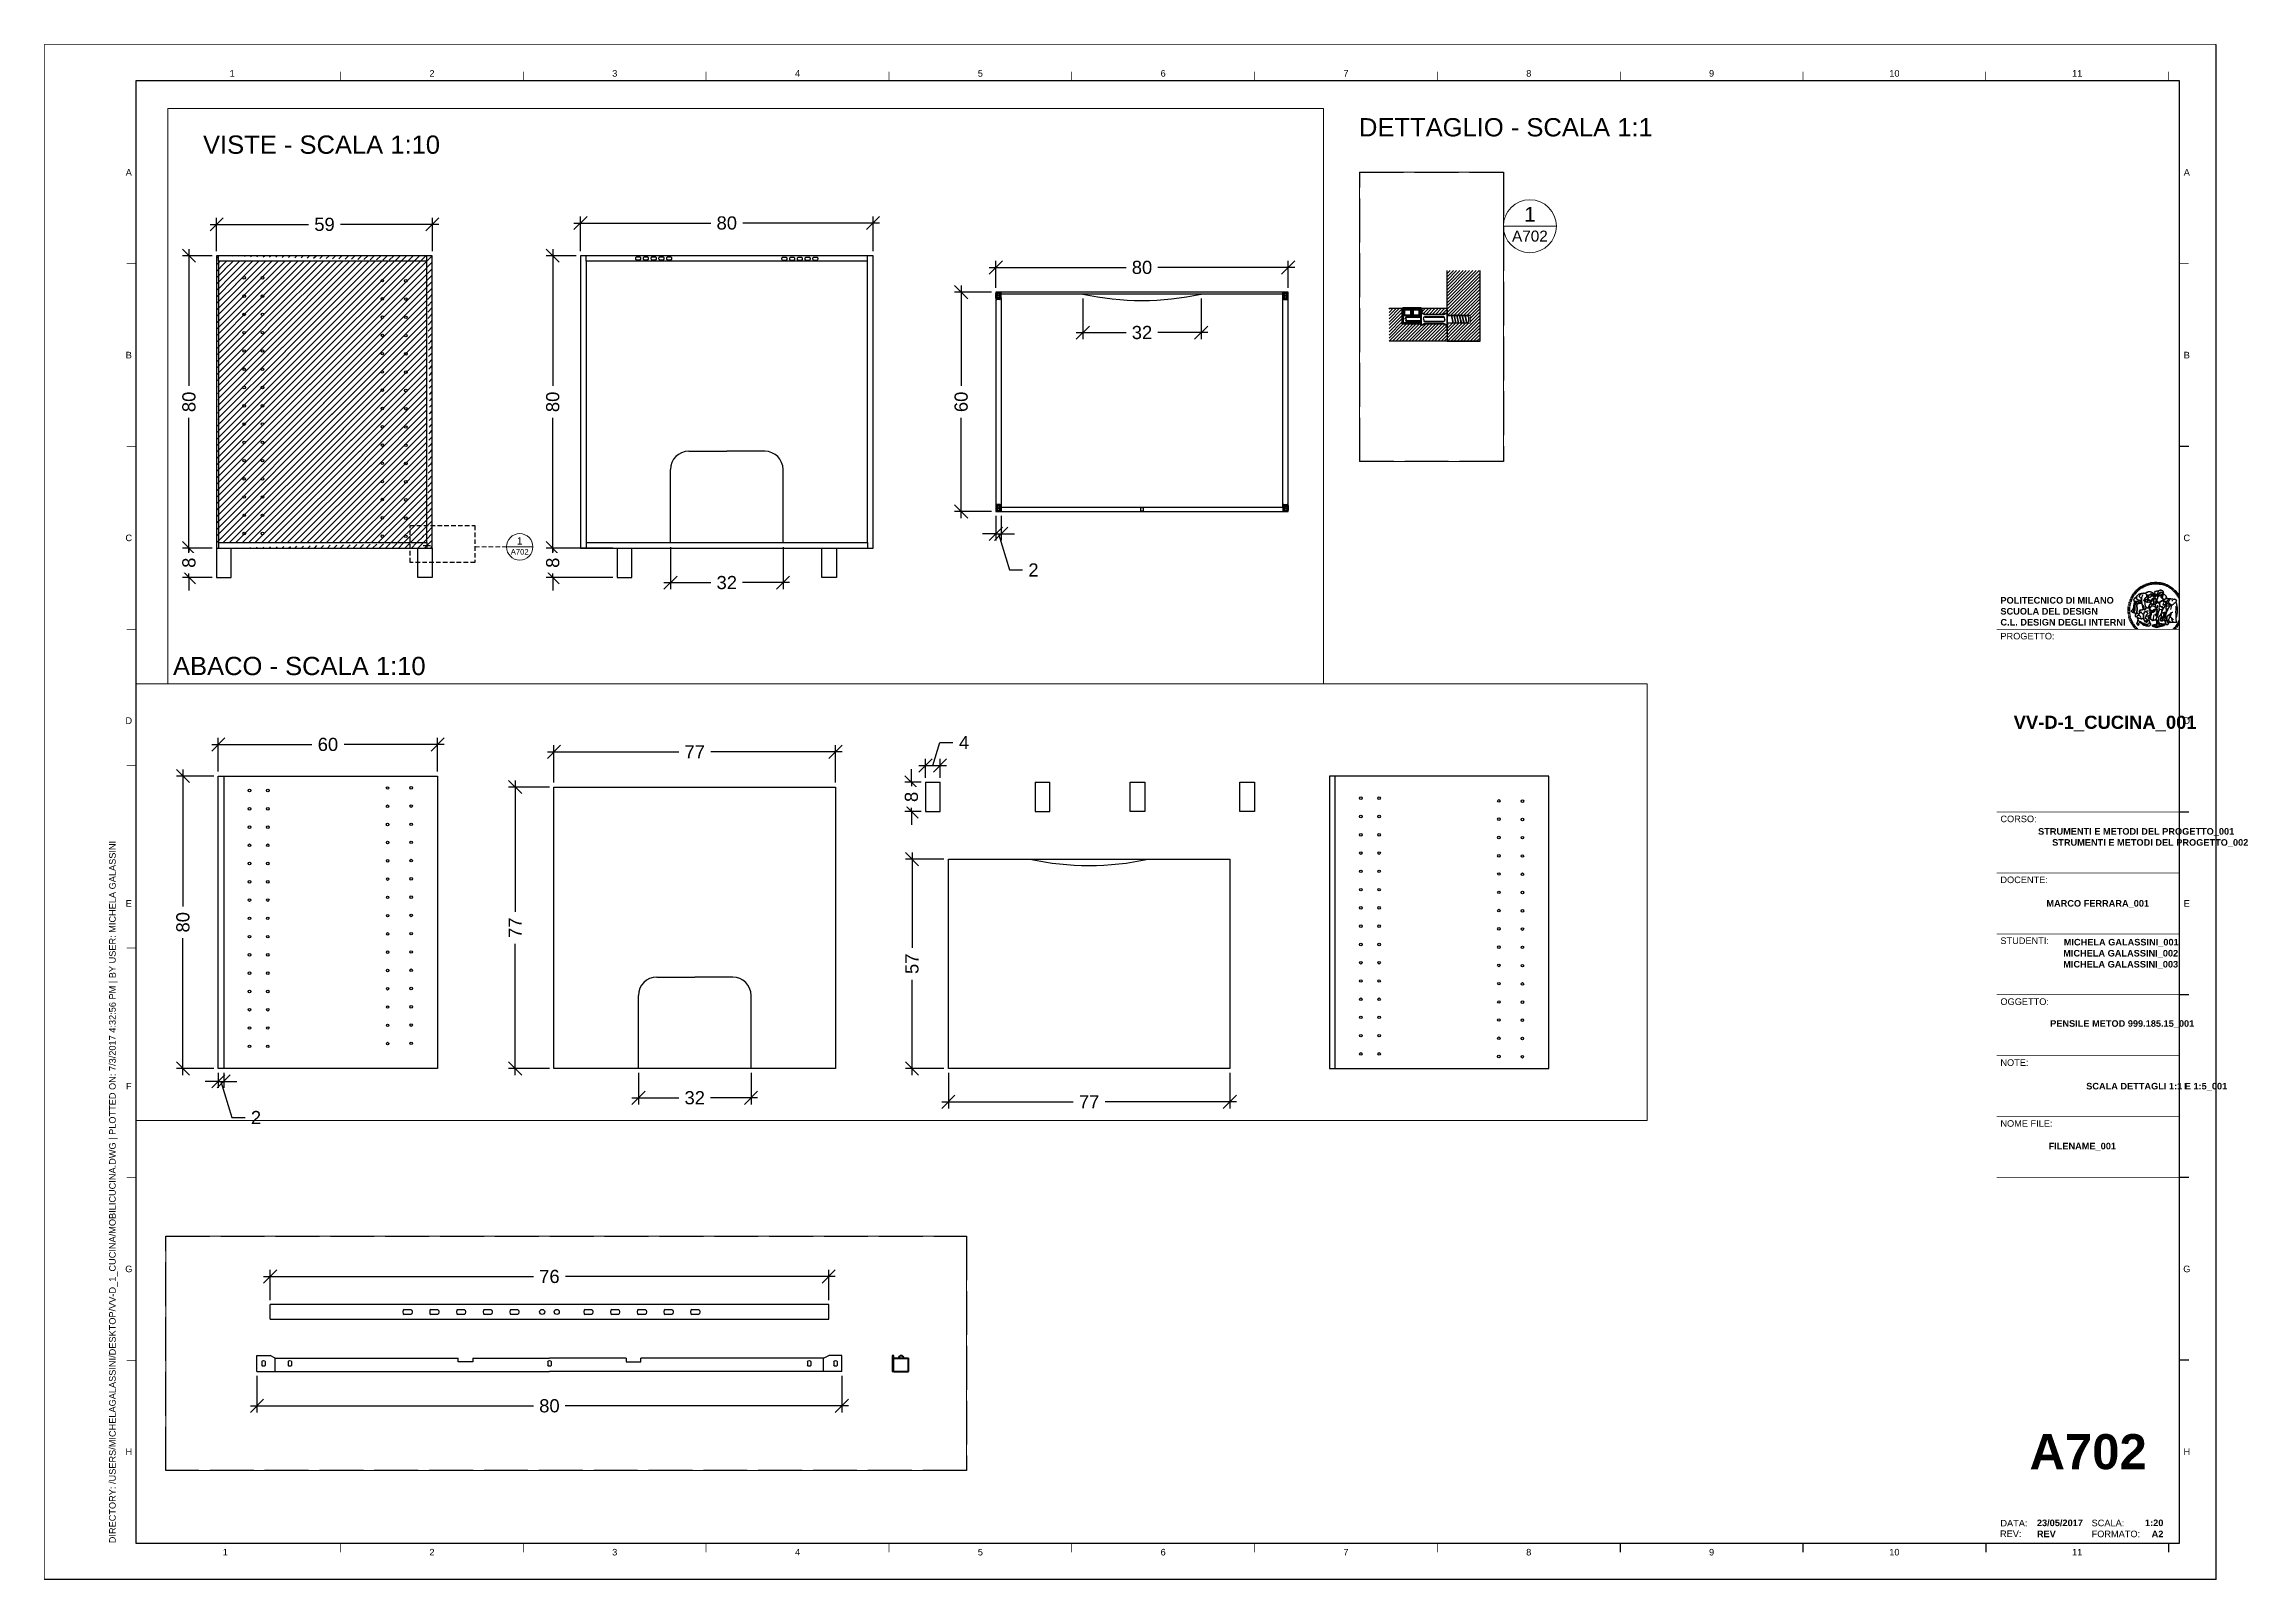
# Paper-space layout 'A702' of a CAD drawing. Header units: millimetres. Extents: x 0 to 603, y 0 to 420.
# The model-space entities are those that its viewports show. They can reach past a viewport. Long polylines and large blocks are cut down to what shows.
import ezdxf
from ezdxf.enums import TextEntityAlignment as Align

# ---------------------------------------------------------------- set-up
doc = ezdxf.new("R2010")
doc.units = ezdxf.units.MM
doc.header["$MEASUREMENT"] = 0
doc.set_wipeout_variables(frame=1)
for name, pattern in [('ACAD_ISO02W100', [15, 12, -3]), ('CONTINUA', [0]), ('DASHED2', [0.375, 0.25, -0.125])]:
    doc.linetypes.add(name, pattern=pattern)
doc.layers.get('DEFPOINTS').update_dxf_attribs({"color": 210})
doc.layers.add('A-ANNO-SYMB', color=3, linetype='Continuous', lineweight=18)
doc.layers.add('A-FURN', color=8, linetype='Continuous', lineweight=18)
for name, color, linetype in [('ABACO', 5, 'Continuous'), ('CORNICE', 1, 'Continuous'), ('G-ANNO-LOGO', 3, 'Continuous'), ('G-ANNO-TEXT', 3, 'Continuous'), ('G-ANNO-TTLB', 3, 'Continuous'), ('QUOTE', 3, 'Continuous')]:
    doc.layers.add(name, color=color, linetype=linetype)
doc.layers.add('G-ANNO-NPLT', color=210, linetype='Continuous', plot=False)
doc.styles.add('ARIAL', font='Arial.ttf')
doc.styles.add('ARIAL-BOLD', font='Arial Bold.ttf')
doc.styles.get("Standard").update_dxf_attribs({"font": 'Arial.ttf'})
doc.dimstyles.new('TICK_36', dxfattribs={"dimtxt": 3.6, "dimasz": 3.6, "dimexe": 1.8, "dimexo": 1.2, "dimgap": 1.8, "dimtad": 0, "dimdec": 0, "dimzin": 0, "dimdsep": 46, "dimtxsty": 'ARIAL', "dimblk": 'OBLIQUE', "dimcen": 1.8, "dimdle": 1.8, "dimclrd": 256, "dimclrt": 256, "dimadec": 0, "dimazin": 0, "dimtfac": 1, "dimtdec": 0, "dimtmove": 1, "dimatfit": 3, "dimldrblk": 'OPEN90', "dimfxl": 1, "dimtfill": 1, "dimtolj": 1, "dimtzin": 0, "dimarcsym": 0})

psp = doc.layouts.new('A702')

# ---------------------------------------------------------------- texts
at = {"layer": 'A-ANNO-SYMB', "linetype": 'Continuous'}
for tag, text, height, p in [('1', 'A301', 4, (406.26, 375.59)), ('A702', 'A', 3, (406.26, 369.12))]:
    psp.add_attdef(tag, text=text, height=height, dxfattribs=at).set_placement(p, align=Align.TOP_CENTER)
at = {"layer": 'G-ANNO-TEXT', "style": 'ARIAL'}
for s, p in [('1', (51.3, 412.13)), ('2', (105.95, 412.13)), ('3', (155.95, 412.13)), ('4', (205.95, 412.13)), ('5', (255.95, 412.13)), ('6', (305.95, 412.13)), ('7', (355.95, 412.13)), ('8', (405.95, 412.13)), ('9', (455.95, 412.13)), ('10', (505.95, 412.13)), ('11', (555.95, 412.13)), ('A', (23.03, 385.06)), ('A', (585.93, 385.06)), ('B', (23.03, 335.06)), ('B', (585.93, 335.06)), ('C', (23.03, 285.06)), ('C', (585.93, 285.06)), ('D', (23.03, 235.06)), ('D', (585.93, 235.06)), ('E', (23.03, 185.06)), ('E', (585.93, 185.06)), ('F', (23.03, 135.06)), ('F', (585.93, 135.06)), ('G', (23.03, 85.06)), ('G', (585.93, 85.06)), ('H', (23.03, 35.06)), ('H', (585.93, 35.06)), ('1', (49.44, 7.57)), ('2', (105.95, 7.57)), ('3', (155.95, 7.57)), ('4', (205.95, 7.57)), ('5', (255.95, 7.57)), ('6', (305.95, 7.57)), ('7', (355.95, 7.57)), ('8', (405.95, 7.57)), ('9', (455.95, 7.57)), ('10', (505.95, 7.57)), ('11', (555.95, 7.57))]:
    psp.add_text(s, height=1.8, dxfattribs=at).set_placement(p, align=Align.MIDDLE_CENTER)
at = {"layer": 'G-ANNO-TEXT', "linetype": 'CONTINUA', "ltscale": 0.02, "style": 'ARIAL'}
for s, p in [('DETTAGLIO - SCALA 1:1', (359.51, 394.89)), ('VISTE - SCALA 1:10', (43.33, 390.14)), ('ABACO - SCALA 1:10', (35.12, 247.51))]:
    psp.add_text(s, height=5, dxfattribs=at).set_placement(p)
at = {"layer": 'G-ANNO-TEXT', "style": 'ARIAL'}
for s, p in [('PROGETTO:', (534.95, 259.08)), ('CORSO:', (534.95, 209.08)), ('DOCENTE:', (534.95, 192.41)), ('STUDENTI:', (534.95, 175.75)), ('OGGETTO:', (534.95, 159.08)), ('NOTE:', (534.95, 142.41)), ('NOME FILE:', (534.95, 125.75))]:
    psp.add_text(s, height=1.8, dxfattribs=at).set_placement(p, align=Align.TOP_LEFT)
for s, p in [('REV:', (534.85, 12.61)), ('DATA:', (534.95, 15.51)), ('SCALA:', (559.89, 15.56)), ('FORMATO:', (559.89, 12.56))]:
    psp.add_text(s, height=1.8, dxfattribs=at).set_placement(p, align=Align.MIDDLE_LEFT)
at = {"layer": 'G-ANNO-TEXT', "style": 'ARIAL-BOLD'}
psp.add_text('A2', height=1.8, dxfattribs=at).set_placement((579.53, 12.56), align=Align.MIDDLE_RIGHT)
at = {"layer": 'G-ANNO-TEXT', "insert": (17.65, 10.01), "char_height": 1.8, "attachment_point": 1, "rotation": 90, "style": 'ARIAL'}
psp.add_mtext_dynamic_manual_height_columns('DIRECTORY: /USERS/MICHELAGALASSINI/DESKTOP/VV-D_1_CUCINA/MOBILICUCINA.DWG | PLOTTED ON: 7/3/2017 4:32:56 PM | BY USER: MICHELA GALASSINI', width=412.209, gutter_width=9, heights=[0], dxfattribs=at)
at = {"layer": 'G-ANNO-TEXT', "style": 'ARIAL-BOLD'}
for tag, p, s, height in [('VV-D-1_CUCINA_001', (538.58, 232.81), 'PROJECT_TITLE', 3.6), ('MICHELA GALASSINI_001', (552.28, 173.55), 'STUDENT 1', 1.8), ('MICHELA GALASSINI_002', (552.13, 170.53), 'STUDENT 2', 1.8), ('MICHELA GALASSINI_003', (552.13, 167.52), 'STUDENT 3', 1.8), ('PENSILE METOD 999.185.15_001', (548.56, 151.3), 'DRAWING_TITLE', 1.8), ('SCALA DETTAGLI 1:1 E 1:5_001', (558.42, 134.16), '-', 1.8), ('FILENAME_001', (548.13, 117.76), 'mobilicucina.dwg', 1.8)]:
    psp.add_attdef(tag, p, s, height=height, dxfattribs=at)
at = {"layer": 'G-ANNO-TEXT', "style": 'ARIAL-BOLD', "flags": 2}
for tag, p, s in [('STRUMENTI E METODI DEL PROGETTO_001', (545.26, 203.86), 'STRUMENTI E METODI'), ('STRUMENTI E METODI DEL PROGETTO_002', (549.11, 200.84), 'DEL PROGETTO'), ('MARCO FERRARA_001', (547.53, 184.17), 'MARCO FERRARA')]:
    psp.add_attdef(tag, p, s, height=1.8, dxfattribs=at)
at = {"layer": 'G-ANNO-TEXT', "style": 'ARIAL-BOLD'}
psp.add_attdef('A702', text='A000', height=9.6, dxfattribs=at).set_placement((558.95, 35.06), align=Align.MIDDLE_CENTER)
for tag, text, p in [('23/05/2017', '2017/05/08', (544.93, 15.59)), ('REV', 'A', (544.93, 12.57))]:
    psp.add_attdef(tag, text=text, height=1.8, dxfattribs=at).set_placement(p, align=Align.MIDDLE_LEFT)
psp.add_attdef('1:20', text='1:0000', height=1.8, dxfattribs=at).set_placement((579.53, 15.59), align=Align.MIDDLE_RIGHT)

msp = doc.modelspace()

# ---------------------------------------------------------------- texts
at = {"layer": 'A-ANNO-SYMB', "linetype": 'Continuous'}
for tag, text, height, p in [('1', 'A301', 2, (782.54, 915)), ('A702', 'A', 1.5, (782.54, 911.76))]:
    msp.add_attdef(tag, text=text, height=height, dxfattribs=at).set_placement(p, align=Align.TOP_CENTER)

# ---------------------------------------------------------------- blocks, each defined once
blk = doc.blocks.new('logoPolimi')
for p, q in [((-1.41, 1.91), (-1.28, 1.74)), ((-1.32, 1.97), (-1.2, 1.8)), ((-1.22, 2.03), (-1.11, 1.85)), ((-1.13, 2.09), (-1.03, 1.9)), ((-1.03, 2.14), (-0.94, 1.95)), ((-0.93, 2.18), (-0.84, 1.99)), ((-0.83, 2.22), (-0.75, 2.03)), ((-0.72, 2.26), (-0.66, 2.06)), ((-0.61, 2.29), (-0.56, 2.09)), ((-0.51, 2.32), (-0.46, 2.11)), ((-0.4, 2.34), (-0.36, 2.13)), ((-0.29, 2.35), (-0.26, 2.14)), ((-0.18, 2.36), (-0.16, 2.15)), ((-0.07, 2.37), (-0.06, 2.16)), ((0.04, 2.37), (0.04, 2.16)), ((0.15, 2.36), (0.14, 2.16)), ((0.26, 2.36), (0.24, 2.15)), ((0.37, 2.34), (0.34, 2.13)), ((0.48, 2.32), (0.44, 2.12)), ((0.59, 2.3), (0.54, 2.09)), ((0.69, 2.27), (0.63, 2.07)), ((0.8, 2.23), (0.73, 2.03)), ((0.9, 2.19), (0.82, 2)), ((1, 2.15), (0.91, 1.96)), ((1.1, 2.1), (1, 1.91)), ((1.2, 2.04), (1.09, 1.86)), ((1.29, 1.99), (1.18, 1.81)), ((1.38, 1.92), (1.26, 1.75)), ((-2.37, 0.12), (-2.16, 0.11)), ((-2.37, 0.01), (-2.16, 0.01)), ((-2.36, 0.23), (-2.15, 0.21)), ((-2.35, 0.34), (-2.14, 0.31)), ((-2.33, 0.45), (-2.12, 0.41)), ((-2.3, 0.55), (-2.1, 0.51)), ((-2.28, 0.66), (-2.07, 0.6)), ((-2.24, 0.77), (-2.04, 0.7)), ((-2.2, 0.87), (-2.01, 0.79)), ((-2.16, 0.97), (-1.97, 0.89)), ((-2.11, 1.07), (-1.93, 0.98)), ((-2.06, 1.17), (-1.88, 1.07)), ((-2.01, 1.26), (-1.83, 1.15)), ((-1.94, 1.36), (-1.77, 1.24)), ((-1.88, 1.45), (-1.71, 1.32)), ((-1.84, 0.03), (-1.82, 0.35)), ((-1.81, 1.53), (-1.65, 1.4)), ((-1.74, 1.61), (-1.58, 1.47)), ((-1.73, 0.59), (-1.73, 0.59)), ((-1.73, 0.59), (-1.73, 0.59)), ((-1.66, 1.69), (-1.51, 1.54)), ((-1.65, 0.57), (-1.65, 0.57)), ((-1.59, 1.12), (-1.59, 1.12)), ((-1.58, 1.77), (-1.44, 1.61)), ((-1.51, 0.55), (-1.51, 0.55)), ((-1.51, 0.55), (-1.51, 0.55)), ((-1.49, 1.84), (-1.36, 1.68)), ((-1.31, 0.79), (-1.21, 0.75)), ((-1.21, 0.75), (-1.31, 0.79)), ((-1.21, 0.75), (-1.31, 0.79)), ((-1.21, 0.75), (-1.21, 0.75)), ((-1.21, 0.75), (-1.21, 0.75)), ((-1.19, 0.76), (-1.19, 0.76)), ((-1.19, 0.76), (-1.19, 0.76)), ((-1.17, 0.99), (-1.18, 0.99)), ((-1.18, 0.99), (-1.17, 0.99)), ((-1.16, 0.57), (-1.16, 0.57)), ((-1.16, 0.57), (-1.16, 0.57)), ((-1.1, 0.01), (-0.99, 0.06)), ((-0.99, 0.06), (-1.1, 0.01)), ((-0.99, 0.06), (-1.1, 0.01)), ((-0.99, 0.06), (-0.99, 0.06)), ((-0.99, 0.06), (-0.99, 0.06)), ((-0.97, 0.79), (-0.98, 0.79)), ((-0.89, 0.84), (-0.97, 0.79)), ((-0.97, 0.79), (-0.89, 0.84)), ((-0.96, 1.41), (-0.96, 1.41)), ((-0.96, 1.41), (-0.96, 1.41)), ((-0.89, 0.84), (-0.82, 0.87)), ((-0.82, 0.87), (-0.89, 0.84)), ((-0.89, 0.84), (-0.82, 0.87)), ((-0.88, 0.83), (-0.89, 0.84)), ((-0.85, 1.39), (-0.85, 1.39)), ((-0.85, 1.39), (-0.85, 1.39)), ((-0.84, 0.14), (-0.84, 0.14)), ((-0.77, 1.08), (-0.78, 1.08)), ((-0.78, 1.08), (-0.77, 1.08)), ((-0.61, 1.12), (-0.77, 1.08)), ((-0.77, 1.08), (-0.61, 1.12)), ((-0.77, 1.08), (-0.61, 1.12)), ((-0.75, 1.3), (-0.76, 1.29)), ((-0.76, 1.29), (-0.75, 1.3)), ((-0.65, 0.99), (-0.7, 0.96)), ((-0.69, 0.18), (-0.68, 0.18)), ((-0.66, 0.93), (-0.66, 0.93)), ((-0.66, 0.93), (-0.64, 0.93)), ((-0.66, 0.93), (-0.66, 0.93)), ((-0.66, 0.93), (-0.66, 0.93)), ((-0.63, 1.01), (-0.63, 1.01)), ((-0.63, 1.01), (-0.62, 1.01)), ((-0.63, 0.66), (-0.63, 0.66)), ((-0.6, 1.12), (-0.61, 1.12)), ((-0.61, 1.12), (-0.6, 1.12)), ((-0.61, 1.12), (-0.6, 1.12)), ((-0.61, 0.86), (-0.57, 0.85)), ((-0.57, 0.85), (-0.61, 0.86)), ((-0.61, 0.86), (-0.57, 0.85)), ((-0.53, 1.08), (-0.6, 1.12)), ((-0.6, 1.12), (-0.6, 1.11)), ((-0.6, 1.12), (-0.53, 1.08)), ((-0.57, 0.8), (-0.59, 0.8)), ((-0.57, 0.85), (-0.53, 0.84)), ((-0.57, 0.85), (-0.57, 0.85)), ((-0.57, 0.85), (-0.57, 0.85)), ((-0.57, 0.85), (-0.53, 0.84)), ((-0.56, 0.29), (-0.49, 0.48)), ((-0.56, 0.14), (-0.56, 0.29)), ((-0.5, 0.11), (-0.56, 0.14)), ((-0.53, 0.84), (-0.51, 0.84)), ((-0.53, 0.84), (-0.51, 0.84)), ((-0.53, 0.84), (-0.53, 0.84)), ((-0.51, 0.11), (-0.51, 0.11)), ((-0.51, 0.11), (-0.51, 0.11)), ((-0.34, 0.33), (-0.5, 0.11)), ((-0.49, 0.48), (-0.41, 0.55)), ((-0.42, 0.8), (-0.47, 0.79)), ((-0.42, 0.8), (-0.47, 0.79)), ((-0.47, 0.79), (-0.45, 0.76)), ((-0.47, 0.79), (-0.45, 0.76)), ((-0.45, 1.14), (-0.42, 1.11)), ((-0.42, 1.26), (-0.36, 1.22)), ((-0.41, 0.55), (-0.34, 0.49)), ((-0.4, 1.37), (-0.38, 1.38)), ((-0.39, 1.37), (-0.4, 1.37)), ((-0.35, 1.33), (-0.4, 1.37)), ((-0.39, 1.24), (-0.4, 1.23)), ((-0.38, 1.14), (-0.38, 1.14)), ((-0.34, 0.49), (-0.09, 0.48)), ((-0.16, 0.32), (-0.34, 0.33)), ((-0.14, 0.32), (-0.31, 0.34)), ((-0.28, 1.3), (-0.29, 1.3)), ((-0.28, 1.3), (-0.28, 1.3)), ((-0.16, 1.24), (-0.16, 1.25)), ((-0.16, 1.25), (-0.16, 1.25)), ((-0.16, 0.49), (-0.14, 0.64)), ((-0.06, 0.27), (-0.16, 0.32)), ((-0.1, 0.88), (-0.09, 0.87)), ((-0.08, 1.37), (-0.08, 1.38)), ((-0.08, 1.23), (-0.05, 1.21)), ((-0.05, 1.21), (-0.08, 1.23)), ((-0.08, 1.23), (-0.05, 1.21)), ((-0.03, 0.26), (-0.06, 0.27)), ((-0.05, 1.21), (-0.04, 1.21)), ((-0.04, 1.21), (-0.05, 1.21)), ((-0.04, 1.21), (-0.04, 1.21)), ((-0.04, 1.21), (-0.04, 1.21)), ((-0.04, 0.48), (-0.03, 0.26)), ((0.03, 1.15), (0.03, 1.15)), ((0.03, 0.66), (0.03, 0.67)), ((0.07, 0.58), (0.07, 0.57)), ((0.1, 1.18), (0.1, 1.18)), ((0.1, 0.84), (0.1, 0.84)), ((0.13, 1.32), (0.17, 1.19)), ((0.14, 0.71), (0.34, 0.65)), ((0.31, 0.56), (0.17, 0.63)), ((0.27, 1.61), (0.27, 1.61)), ((0.27, 1.61), (0.27, 1.61)), ((0.27, 1.61), (0.27, 1.61)), ((0.29, 1.29), (0.29, 1.29)), ((0.29, 1.29), (0.29, 1.29)), ((0.29, 1.29), (0.29, 1.29)), ((0.29, 1.29), (0.29, 1.29)), ((0.33, 0.49), (0.34, 0.49)), ((0.33, 0.03), (0.35, 0.03)), ((0.33, 0.03), (0.35, 0.03)), ((0.34, 0.65), (0.34, 0.64)), ((0.35, 0.03), (0.57, 0.06)), ((0.35, 0.03), (0.57, 0.06)), ((0.35, 0.03), (0.35, 0.03)), ((0.35, 0.03), (0.35, 0.03)), ((0.38, 1.36), (0.37, 1.35)), ((0.38, 0.34), (0.37, 0.34)), ((0.38, 0.34), (0.38, 0.34)), ((0.43, 0.67), (0.39, 0.64)), ((0.49, 1.05), (0.51, 1.13)), ((0.51, 1.13), (0.49, 1.05)), ((0.49, 1.05), (0.51, 1.13)), ((0.51, 1.31), (0.5, 1.29)), ((0.51, 1.13), (0.52, 1.23)), ((0.52, 1.23), (0.51, 1.23)), ((0.51, 1.23), (0.52, 1.23)), ((0.52, 1.23), (0.51, 1.13)), ((0.51, 1.13), (0.52, 1.23)), ((0.52, 1.24), (0.6, 1.37)), ((0.52, 1.23), (0.6, 1.36)), ((0.6, 1.36), (0.52, 1.23)), ((0.52, 1.23), (0.52, 1.23)), ((0.52, 1.23), (0.52, 1.24)), ((0.52, 1.23), (0.52, 1.23)), ((0.55, 1.07), (0.53, 1.06)), ((0.53, 1.04), (0.53, 1.06)), ((0.53, 1.05), (0.53, 1.04)), ((0.54, 0.3), (0.63, 0.32)), ((0.54, -0.08), (0.61, 0.06)), ((0.61, 0.06), (0.54, -0.08)), ((0.54, -0.08), (0.61, 0.06)), ((0.56, 0.19), (0.59, 0.21)), ((0.57, 1.07), (0.57, 1.07)), ((0.57, 1.07), (0.57, 1.07)), ((0.57, 1.07), (0.57, 1.07)), ((0.57, 1.07), (0.57, 1.07)), ((0.57, 1.07), (0.57, 1.07)), ((0.57, 1.07), (0.57, 1.07)), ((0.57, 1.07), (0.57, 1.07)), ((0.58, 0.3), (0.59, 0.29)), ((0.59, 0.78), (0.59, 0.79)), ((0.59, 0.79), (0.59, 0.79)), ((0.59, 0.79), (0.59, 0.79)), ((0.59, 0.79), (0.59, 0.78)), ((0.61, 0.06), (0.6, 0.07)), ((0.6, 0.07), (0.61, 0.06)), ((0.61, 0.06), (0.61, 0.07)), ((0.62, 0.21), (0.65, 0.22)), ((0.64, 1.37), (0.65, 1.37)), ((0.69, 0.86), (0.68, 0.86)), ((0.68, 0.86), (0.69, 0.86)), ((0.68, 0.76), (0.68, 0.76)), ((0.76, 0.26), (0.76, 0.26)), ((0.82, 0.35), (0.84, 0.36)), ((0.82, 0.35), (0.82, 0.35)), ((0.84, 0.36), (0.84, 0.37)), ((0.85, 0.34), (1.05, 0.35)), ((0.93, 1.05), (0.93, 1.05)), ((0.93, 1.05), (0.93, 1.05)), ((0.93, 1.05), (0.93, 1.04)), ((0.93, 1.05), (0.93, 1.05)), ((0.97, 0.66), (0.96, 0.66)), ((1.01, 0.97), (0.98, 0.96)), ((1.17, 0.96), (1.17, 0.95)), ((1.17, 0.95), (1.17, 0.95)), ((1.34, 0.37), (1.26, 0.04)), ((1.27, 0.37), (1.27, 0.38)), ((1.28, 0.95), (1.28, 0.95)), ((1.47, 1.86), (1.34, 1.69)), ((1.37, 0.73), (1.46, 0.81)), ((1.41, 0.4), (1.41, 0.41)), ((1.56, 1.79), (1.42, 1.63)), ((1.64, 1.71), (1.49, 1.56)), ((1.49, 0.9), (1.57, 0.92)), ((1.72, 1.63), (1.56, 1.49)), ((1.67, 0.6), (1.57, 0.53)), ((1.79, 1.55), (1.63, 1.41)), ((1.86, 1.47), (1.7, 1.34)), ((1.93, 1.38), (1.76, 1.26)), ((1.99, 1.29), (1.81, 1.17)), ((2.05, 1.19), (1.87, 1.09)), ((2.1, 1.1), (1.92, 1)), ((2.15, 1), (1.96, 0.91)), ((2.19, 0.9), (2, 0.82)), ((2.23, 0.79), (2.04, 0.72)), ((2.27, 0.69), (2.07, 0.63)), ((2.3, 0.58), (2.09, 0.53)), ((2.32, 0.47), (2.12, 0.43)), ((2.34, 0.37), (2.13, 0.33)), ((2.36, 0.26), (2.15, 0.23)), ((2.37, 0.15), (2.16, 0.13)), ((2.37, 0.04), (2.16, 0.03)), ((-2.37, -0.1), (-2.16, -0.09)), ((-2.36, -0.21), (-2.15, -0.19)), ((-2.35, -0.32), (-2.14, -0.29)), ((-2.33, -0.43), (-2.12, -0.39)), ((-2.31, -0.54), (-2.1, -0.49)), ((-2.28, -0.65), (-2.08, -0.59)), ((-2.25, -0.75), (-2.05, -0.69)), ((-2.21, -0.86), (-2.02, -0.78)), ((-2.17, -0.96), (-1.98, -0.87)), ((-2.12, -1.06), (-1.93, -0.96)), ((-2.07, -1.16), (-1.89, -1.05)), ((-2.04, -0.15), (-1.97, -0.2)), ((-2.01, -1.25), (-1.84, -1.14)), ((-1.95, -1.34), (-1.78, -1.22)), ((-1.89, -1.43), (-1.72, -1.31)), ((-1.82, -1.52), (-1.66, -1.38)), ((-1.75, -1.6), (-1.59, -1.46)), ((-1.67, -1.68), (-1.52, -1.53)), ((-1.58, -0.12), (-1.6, -0.18)), ((-1.6, -0.18), (-1.58, -0.28)), ((-1.57, -0.54), (-1.59, -0.54)), ((-1.59, -0.54), (-1.59, -0.54)), ((-1.59, -1.76), (-1.45, -1.6)), ((-1.56, -0.32), (-1.56, -0.31)), ((-1.56, -0.31), (-1.56, -0.31)), ((-1.53, -0.65), (-1.53, -0.65)), ((-1.53, -0.65), (-1.53, -0.65)), ((-1.51, -1.83), (-1.37, -1.67)), ((-1.48, -0.86), (-1.48, -0.85)), ((-1.42, -0.37), (-1.42, -0.37)), ((-1.42, -1.9), (-1.29, -1.73)), ((-1.38, -0.46), (-1.38, -0.46)), ((-1.33, -1.96), (-1.21, -1.79)), ((-1.31, -0.24), (-1.31, -0.23)), ((-1.31, -0.23), (-1.31, -0.24)), ((-1.24, -2.02), (-1.13, -1.84)), ((-1.23, -0.19), (-1.23, -0.19)), ((-1.23, -0.19), (-1.23, -0.19)), ((-1.23, -0.19), (-1.23, -0.19)), ((-1.23, -0.19), (-1.23, -0.19)), ((-1.01, -0.39), (-1.02, -0.39)), ((-1.02, -0.39), (-1.01, -0.39)), ((-1.02, -0.7), (-1.02, -0.7)), ((-1.02, -0.7), (-1.02, -0.7)), ((-1.02, -0.7), (-1.02, -0.7)), ((-0.79, -0.51), (-0.83, -0.58)), ((-0.83, -0.58), (-0.79, -0.51)), ((-0.83, -0.58), (-0.79, -0.51)), ((-0.78, -1.05), (-0.83, -0.94)), ((-0.83, -0.94), (-0.78, -1.05)), ((-0.83, -0.94), (-0.83, -0.94)), ((-0.83, -0.94), (-0.78, -1.05)), ((-0.82, -1.23), (-0.82, -1.23)), ((-0.82, -1.23), (-0.77, -1.23)), ((-0.77, -1.23), (-0.82, -1.23)), ((-0.82, -1.23), (-0.82, -1.23)), ((-0.77, -1.23), (-0.82, -1.23)), ((-0.75, -0.96), (-0.8, -0.89)), ((-0.8, -0.89), (-0.79, -0.92)), ((-0.79, -0.92), (-0.8, -0.89)), ((-0.8, -0.89), (-0.75, -0.96)), ((-0.79, -0.92), (-0.8, -0.89)), ((-0.8, -0.89), (-0.8, -0.89)), ((-0.8, -0.89), (-0.75, -0.96)), ((-0.79, -0.92), (-0.78, -0.95)), ((-0.78, -0.95), (-0.79, -0.92)), ((-0.78, -0.95), (-0.79, -0.92)), ((-0.77, -0.49), (-0.78, -0.48)), ((-0.78, -0.48), (-0.77, -0.49)), ((-0.78, -0.95), (-0.76, -1)), ((-0.76, -1), (-0.78, -0.95)), ((-0.76, -1), (-0.78, -0.95)), ((-0.71, -0.89), (-0.75, -0.87)), ((-0.75, -0.87), (-0.71, -0.89)), ((-0.75, -0.87), (-0.71, -0.89)), ((-0.72, -1.01), (-0.75, -0.96)), ((-0.75, -0.96), (-0.72, -1.01)), ((-0.75, -0.96), (-0.72, -1.01)), ((-0.64, -0.93), (-0.71, -0.89)), ((-0.71, -0.89), (-0.64, -0.93)), ((-0.71, -0.89), (-0.64, -0.93)), ((-0.66, -0.53), (-0.66, -0.53)), ((-0.66, -0.53), (-0.66, -0.53)), ((-0.66, -0.53), (-0.66, -0.53)), ((-0.39, -0.81), (-0.51, -0.69)), ((-0.51, -1.04), (-0.5, -1.04)), ((-0.48, -0.42), (-0.48, -0.42)), ((-0.48, -0.42), (-0.48, -0.42)), ((-0.48, -0.42), (-0.48, -0.42)), ((-0.41, -0.51), (-0.41, -0.51)), ((-0.38, -0.05), (-0.39, -0.12)), ((-0.39, -0.12), (-0.37, -0.1)), ((-0.35, -0.14), (-0.37, -0.08)), ((-0.37, -0.09), (-0.37, -0.09)), ((-0.33, -0.12), (-0.35, -0.14)), ((-0.32, -0.14), (-0.35, -0.14)), ((-0.35, -0.18), (-0.34, -0.22)), ((-0.34, -0.08), (-0.29, -0.16)), ((-0.34, -0.22), (-0.34, -0.22)), ((-0.27, -0.17), (-0.32, -0.14)), ((-0.25, -0.91), (-0.26, -0.9)), ((-0.26, -1.29), (0.1, -1.2)), ((0.1, -1.2), (-0.26, -1.29)), ((0.08, -1.4), (-0.26, -1.29)), ((-0.26, -1.29), (0.08, -1.4)), ((-0.26, -1.38), (-0.26, -1.29)), ((-0.26, -1.29), (-0.26, -1.29)), ((-0.26, -1.29), (-0.26, -1.38)), ((-0.26, -1.29), (0.08, -1.4)), ((-0.26, -1.29), (-0.26, -1.29)), ((0.08, -1.49), (-0.26, -1.38)), ((-0.26, -1.38), (0.09, -1.49)), ((-0.14, -0.15), (-0.16, -0.13)), ((-0.11, -0.04), (-0.12, -0.05)), ((-0.04, -0.41), (-0.01, -0.44)), ((-0.01, -0.44), (-0.04, -0.41)), ((-0.04, -0.41), (-0.01, -0.44)), ((0.07, -0.84), (0.07, -0.84)), ((0.07, -0.84), (0.07, -0.84)), ((0.1, -1.2), (0.08, -1.32)), ((0.08, -1.32), (0.13, -1.2)), ((0.08, -1.4), (0.72, -1.22)), ((0.72, -1.22), (0.08, -1.4)), ((0.08, -1.4), (0.72, -1.22)), ((0.72, -1.31), (0.08, -1.49)), ((0.08, -1.44), (0.08, -1.4)), ((0.08, -1.4), (0.08, -1.44)), ((0.08, -1.4), (0.08, -1.49)), ((0.08, -1.49), (0.08, -1.44)), ((0.08, -1.44), (0.08, -1.44)), ((0.08, -1.44), (0.08, -1.45)), ((0.08, -1.45), (0.08, -1.46)), ((0.08, -1.46), (0.08, -1.49)), ((0.1, -1.01), (0.09, -0.86)), ((0.1, -1.01), (0.09, -0.86)), ((0.09, -1.49), (0.72, -1.31)), ((0.1, -1.2), (0.12, -1.04)), ((0.12, -1.04), (0.1, -1.2)), ((0.13, -1.2), (0.1, -1.2)), ((0.1, -1.2), (0.13, -1.2)), ((0.13, -1.2), (0.1, -1.2)), ((0.1, -1.2), (0.1, -1.2)), ((0.11, -0.44), (0.11, -0.44)), ((0.11, -0.44), (0.11, -0.44)), ((0.12, -0.21), (0.12, -0.21)), ((0.12, -0.21), (0.12, -0.21)), ((0.12, -0.21), (0.12, -0.21)), ((0.12, -0.21), (0.12, -0.21)), ((0.12, -0.21), (0.12, -0.21)), ((0.12, -0.21), (0.12, -0.21)), ((0.12, -0.21), (0.12, -0.21)), ((0.12, -0.21), (0.12, -0.21)), ((0.12, -0.21), (0.12, -0.21)), ((0.12, -0.21), (0.12, -0.21)), ((0.12, -0.21), (0.12, -0.21)), ((0.12, -0.21), (0.12, -0.21)), ((0.12, -0.21), (0.12, -0.21)), ((0.12, -0.56), (0.14, -0.53)), ((0.14, -0.53), (0.12, -0.56)), ((0.12, -0.56), (0.14, -0.53)), ((0.12, -1.04), (0.12, -1.04)), ((0.12, -1.04), (0.12, -1.04)), ((0.12, -1.04), (0.12, -1.04)), ((0.21, -0.99), (0.13, -1.2)), ((0.13, -1.2), (0.21, -0.99)), ((0.36, -1.14), (0.13, -1.2)), ((0.13, -1.2), (0.26, -1.17)), ((0.14, -0.53), (0.16, -0.49)), ((0.16, -0.49), (0.14, -0.53)), ((0.14, -0.53), (0.16, -0.49)), ((0.16, -0.49), (0.16, -0.49)), ((0.16, -0.49), (0.16, -0.49)), ((0.28, -1.19), (0.21, -0.99)), ((0.21, -0.99), (0.31, -1.27)), ((0.24, -0.17), (0.24, -0.16)), ((0.24, -0.16), (0.24, -0.17)), ((0.25, -0.84), (0.25, -0.88)), ((0.25, -0.88), (0.25, -0.84)), ((0.25, -0.88), (0.25, -0.84)), ((0.25, -0.88), (0.29, -1.17)), ((0.26, -0.88), (0.25, -0.88)), ((0.31, -1.27), (0.25, -0.88)), ((0.26, -1.17), (0.28, -1.16)), ((0.28, -1.16), (0.36, -1.14)), ((0.29, -1.17), (0.28, -1.19)), ((0.36, -1.14), (0.72, -1.22)), ((0.72, -1.22), (0.36, -1.14)), ((0.49, -0.31), (0.49, -0.31)), ((0.49, -0.31), (0.49, -0.31)), ((0.5, -0.27), (0.5, -0.27)), ((0.51, -0.27), (0.51, -0.27)), ((0.72, -0.81), (0.75, -0.89)), ((0.72, -1.22), (0.72, -1.31)), ((0.72, -1.31), (0.72, -1.22)), ((0.74, -0.23), (0.74, -0.23)), ((0.74, -0.23), (0.75, -0.24)), ((0.75, -0.23), (0.75, -0.23)), ((0.86, -0.25), (0.82, -0.34)), ((0.87, -0.22), (0.86, -0.23)), ((0.87, -0.22), (0.86, -0.25)), ((0.96, -0.58), (0.96, -0.57)), ((1.05, -1.05), (1.04, -1.05)), ((1.28, -2), (1.17, -1.82)), ((1.37, -1.93), (1.25, -1.76)), ((1.31, -0.27), (1.3, -0.26)), ((1.3, -0.26), (1.3, -0.26)), ((1.3, -0.26), (1.3, -0.26)), ((1.3, -0.26), (1.31, -0.27)), ((1.3, -0.26), (1.3, -0.26)), ((1.46, -1.87), (1.33, -1.7)), ((1.54, -1.8), (1.41, -1.64)), ((1.63, -1.72), (1.48, -1.57)), ((1.71, -1.65), (1.55, -1.5)), ((1.78, -1.57), (1.62, -1.43)), ((1.85, -1.48), (1.69, -1.35)), ((1.92, -1.39), (1.75, -1.27)), ((1.98, -1.3), (1.81, -1.19)), ((2.04, -1.21), (1.86, -1.1)), ((2.09, -1.11), (1.91, -1.01)), ((2.14, -1.01), (1.95, -0.92)), ((2.19, -0.91), (1.99, -0.83)), ((2.23, -0.81), (2.03, -0.74)), ((2.26, -0.7), (2.06, -0.64)), ((2.29, -0.6), (2.09, -0.55)), ((2.32, -0.49), (2.11, -0.45)), ((2.34, -0.38), (2.13, -0.35)), ((2.35, -0.27), (2.15, -0.25)), ((2.37, -0.08), (2.16, -0.07)), ((2.36, -0.16), (2.16, -0.15)), ((-1.14, -2.08), (-1.04, -1.89)), ((-1.04, -2.13), (-0.95, -1.94)), ((-0.94, -2.18), (-0.86, -1.98)), ((-0.84, -2.22), (-0.77, -2.02)), ((-0.74, -2.25), (-0.67, -2.05)), ((-0.63, -2.29), (-0.57, -2.08)), ((-0.52, -2.31), (-0.48, -2.11)), ((-0.42, -2.33), (-0.38, -2.13)), ((-0.31, -2.35), (-0.28, -2.14)), ((-0.2, -2.36), (-0.18, -2.15)), ((-0.09, -2.37), (-0.08, -2.16)), ((0.03, -2.37), (0.02, -2.16)), ((0.14, -2.37), (0.12, -2.16)), ((0.25, -2.36), (0.22, -2.15)), ((0.35, -2.34), (0.32, -2.14)), ((0.46, -2.32), (0.42, -2.12)), ((0.57, -2.3), (0.52, -2.1)), ((0.68, -2.27), (0.62, -2.07)), ((0.78, -2.24), (0.71, -2.04)), ((0.89, -2.2), (0.81, -2)), ((0.99, -2.15), (0.9, -1.96)), ((1.09, -2.11), (0.99, -1.92)), ((1.19, -2.05), (1.08, -1.87))]:
    blk.add_line(p, q)
for points in [[(-1.9, 0.12), (-1.94, 0.02), (-2.05, -0.09), (-2.05, -0.09)], [(-1.86, 0.38), (-1.86, 0.38), (-1.87, 0.19), (-1.9, 0.12)], [(-1.76, 0.6), (-1.76, 0.6), (-1.84, 0.57), (-1.86, 0.38)], [(-1.86, -0.04), (-1.84, 0.02), (-1.84, 0.03), (-1.84, 0.03)], [(-1.82, 0.78), (-1.83, 0.8), (-1.85, 0.86), (-1.83, 0.88)], [(-1.82, 0.78), (-1.83, 0.8), (-1.85, 0.86), (-1.83, 0.88)], [(-1.83, 0.88), (-1.81, 0.9), (-1.76, 0.96), (-1.76, 0.96)], [(-1.83, 0.88), (-1.81, 0.9), (-1.76, 0.96), (-1.76, 0.96)], [(-1.76, 0.6), (-1.83, 0.7), (-1.78, 0.74), (-1.78, 0.74)], [(-1.78, 0.74), (-1.79, 0.74), (-1.83, 0.7), (-1.76, 0.6)], [(-1.78, 0.74), (-1.8, 0.76), (-1.81, 0.78), (-1.82, 0.78)], [(-1.78, 0.74), (-1.8, 0.76), (-1.81, 0.78), (-1.82, 0.78)], [(-1.82, 0.35), (-1.81, 0.5), (-1.73, 0.59), (-1.73, 0.59)], [(-1.82, -0.19), (-1.73, -0.07), (-1.75, 0.14), (-1.75, 0.3)], [(-1.75, 0.33), (-1.75, 0.17), (-1.73, -0.05), (-1.8, -0.17)], [(-1.78, 0.74), (-1.75, 0.72), (-1.72, 0.69), (-1.68, 0.7)], [(-1.68, 0.7), (-1.72, 0.69), (-1.75, 0.72), (-1.78, 0.74)], [(-1.68, 0.7), (-1.72, 0.69), (-1.75, 0.72), (-1.78, 0.74)], [(-1.78, 0.74), (-1.78, 0.74), (-1.78, 0.74), (-1.78, 0.74)], [(-1.76, 0.96), (-1.68, 1.1), (-1.59, 1.12), (-1.59, 1.12)], [(-1.76, 0.96), (-1.68, 1.1), (-1.6, 1.12), (-1.6, 1.12)], [(-1.73, 0.59), (-1.74, 0.59), (-1.75, 0.6), (-1.76, 0.6)], [(-1.73, 0.59), (-1.74, 0.59), (-1.75, 0.6), (-1.76, 0.6)], [(-1.75, 0.3), (-1.76, 0.47), (-1.65, 0.57), (-1.65, 0.57)], [(-1.65, 0.57), (-1.65, 0.57), (-1.76, 0.5), (-1.75, 0.33)], [(-1.65, 0.57), (-1.68, 0.58), (-1.7, 0.58), (-1.73, 0.59)], [(-1.65, 0.57), (-1.68, 0.58), (-1.7, 0.58), (-1.73, 0.59)], [(-1.5, 0.71), (-1.53, 0.74), (-1.61, 0.71), (-1.68, 0.7)], [(-1.68, 0.7), (-1.61, 0.71), (-1.53, 0.73), (-1.5, 0.71)], [(-1.5, 0.71), (-1.53, 0.73), (-1.61, 0.71), (-1.68, 0.7)], [(-1.51, 0.55), (-1.56, 0.56), (-1.61, 0.56), (-1.65, 0.57)], [(-1.65, 0.57), (-1.61, 0.56), (-1.56, 0.56), (-1.51, 0.55)], [(-1.51, 0.55), (-1.56, 0.56), (-1.61, 0.56), (-1.65, 0.57)], [(-1.59, 1.12), (-1.6, 1.06), (-1.61, 0.99), (-1.61, 0.97)], [(-1.61, 0.97), (-1.61, 0.99), (-1.6, 1.06), (-1.59, 1.12)], [(-1.61, 0.97), (-1.61, 0.99), (-1.6, 1.06), (-1.59, 1.12)], [(-1.61, 0.97), (-1.61, 0.95), (-1.56, 0.88), (-1.54, 0.87)], [(-1.54, 0.87), (-1.56, 0.88), (-1.61, 0.95), (-1.61, 0.97)], [(-1.54, 0.87), (-1.56, 0.88), (-1.61, 0.96), (-1.61, 0.97)], [(-1.59, 1.12), (-1.59, 1.13), (-1.59, 1.15), (-1.58, 1.16)], [(-1.59, 1.12), (-1.59, 1.13), (-1.59, 1.15), (-1.58, 1.16)], [(-1.58, 1.16), (-1.57, 1.21), (-1.52, 1.23), (-1.49, 1.25)], [(-1.58, 1.16), (-1.57, 1.21), (-1.52, 1.23), (-1.49, 1.25)], [(-1.58, 0.36), (-1.58, 0.48), (-1.51, 0.55), (-1.51, 0.55)], [(-1.51, 0.55), (-1.51, 0.55), (-1.58, 0.48), (-1.58, 0.36)], [(-1.51, 0.55), (-1.51, 0.55), (-1.58, 0.48), (-1.58, 0.36)], [(-1.55, 0.04), (-1.55, 0.08), (-1.58, 0.25), (-1.58, 0.36)], [(-1.58, 0.36), (-1.58, 0.25), (-1.55, 0.08), (-1.55, 0.04)], [(-1.58, 0.36), (-1.58, 0.25), (-1.55, 0.08), (-1.55, 0.04)], [(-1.58, -0.12), (-1.57, -0.06), (-1.55, 0.02), (-1.55, 0.04)], [(-1.55, 0.04), (-1.55, 0.02), (-1.57, -0.06), (-1.58, -0.12)], [(-1.55, 0.04), (-1.55, 0.02), (-1.56, -0.04), (-1.57, -0.1)], [(-1.54, 0.87), (-1.52, 0.85), (-1.47, 0.83), (-1.44, 0.83)], [(-1.44, 0.83), (-1.47, 0.83), (-1.52, 0.85), (-1.54, 0.87)], [(-1.45, 0.83), (-1.47, 0.83), (-1.52, 0.85), (-1.54, 0.87)], [(-1.51, 0.55), (-1.33, 0.54), (-1.16, 0.57), (-1.16, 0.57)], [(-1.16, 0.57), (-1.16, 0.57), (-1.33, 0.54), (-1.51, 0.55)], [(-1.16, 0.57), (-1.16, 0.57), (-1.33, 0.54), (-1.51, 0.55)], [(-1.5, 0.71), (-1.46, 0.68), (-1.4, 0.62), (-1.33, 0.66)], [(-1.33, 0.66), (-1.4, 0.62), (-1.46, 0.68), (-1.5, 0.71)], [(-1.33, 0.66), (-1.4, 0.62), (-1.46, 0.68), (-1.5, 0.71)], [(-1.49, 1.25), (-1.46, 1.26), (-1.42, 1.33), (-1.39, 1.36)], [(-1.49, 1.25), (-1.46, 1.27), (-1.43, 1.34), (-1.39, 1.36)], [(-1.31, 0.79), (-1.33, 0.79), (-1.42, 0.83), (-1.45, 0.83)], [(-1.44, 0.83), (-1.42, 0.83), (-1.33, 0.79), (-1.31, 0.79)], [(-1.31, 0.79), (-1.33, 0.79), (-1.42, 0.83), (-1.44, 0.83)], [(-1.35, 1.1), (-1.4, 1.17), (-1.36, 1.23), (-1.29, 1.31)], [(-1.29, 1.31), (-1.36, 1.23), (-1.4, 1.17), (-1.35, 1.1)], [(-1.35, 1.1), (-1.4, 1.17), (-1.36, 1.23), (-1.29, 1.31)], [(-1.39, 1.36), (-1.35, 1.38), (-1.26, 1.4), (-1.19, 1.41)], [(-1.39, 1.36), (-1.35, 1.38), (-1.26, 1.4), (-1.19, 1.41)], [(-1.18, 0.99), (-1.24, 0.97), (-1.3, 1.03), (-1.35, 1.1)], [(-1.35, 1.1), (-1.3, 1.03), (-1.24, 0.97), (-1.18, 0.99)], [(-1.18, 1), (-1.24, 0.97), (-1.3, 1.03), (-1.35, 1.1)], [(-1.33, 0.66), (-1.28, 0.7), (-1.23, 0.73), (-1.21, 0.75)], [(-1.21, 0.75), (-1.23, 0.73), (-1.28, 0.7), (-1.33, 0.66)], [(-1.21, 0.75), (-1.23, 0.73), (-1.28, 0.7), (-1.33, 0.66)], [(-1.29, 1.31), (-1.22, 1.39), (-1.01, 1.41), (-0.96, 1.41)], [(-0.96, 1.41), (-1.01, 1.41), (-1.22, 1.39), (-1.29, 1.31)], [(-1.29, 1.31), (-1.22, 1.39), (-1.01, 1.41), (-0.96, 1.41)], [(-1.24, -0.02), (-1.21, -0.01), (-1.1, 0.01), (-1.1, 0.01)], [(-1.1, 0.01), (-1.1, 0.01), (-1.21, -0.01), (-1.24, -0.02)], [(-1.1, 0.01), (-1.1, 0.01), (-1.21, -0.01), (-1.24, -0.02)], [(-1.21, 0.75), (-1.2, 0.75), (-1.19, 0.76), (-1.19, 0.76)], [(-1.19, 0.76), (-1.19, 0.76), (-1.2, 0.75), (-1.21, 0.75)], [(-1.19, 0.76), (-1.19, 0.76), (-1.2, 0.76), (-1.21, 0.75)], [(-1.19, 1.41), (-1.11, 1.43), (-0.97, 1.41), (-0.97, 1.41)], [(-1.19, 1.41), (-1.12, 1.43), (-0.98, 1.41), (-0.98, 1.41)], [(-1.19, 0.76), (-1.19, 0.77), (-1.18, 0.78), (-1.18, 0.79)], [(-1.18, 0.79), (-1.18, 0.78), (-1.19, 0.77), (-1.19, 0.76)], [(-1.19, 0.76), (-1.19, 0.77), (-1.19, 0.78), (-1.18, 0.79)], [(-1.18, 0.68), (-1.18, 0.68), (-1.19, 0.71), (-1.19, 0.76)], [(-1.19, 0.76), (-1.19, 0.71), (-1.18, 0.68), (-1.18, 0.68)], [(-1.18, 0.68), (-1.18, 0.68), (-1.19, 0.71), (-1.19, 0.76)], [(-1.18, 0.97), (-1.18, 0.97), (-1.18, 0.98), (-1.17, 0.99)], [(-1.17, 0.99), (-1.18, 0.98), (-1.18, 0.97), (-1.18, 0.97)], [(-1.18, 0.97), (-1.18, 0.97), (-1.18, 0.98), (-1.17, 0.99)], [(-1.18, 0.79), (-1.17, 0.86), (-1.18, 0.95), (-1.18, 0.97)], [(-1.18, 0.97), (-1.18, 0.95), (-1.17, 0.86), (-1.18, 0.79)], [(-1.18, 0.79), (-1.17, 0.86), (-1.18, 0.95), (-1.18, 0.97)], [(-1.16, 0.57), (-1.17, 0.6), (-1.18, 0.64), (-1.18, 0.68)], [(-1.18, 0.68), (-1.18, 0.64), (-1.17, 0.6), (-1.16, 0.57)], [(-1.16, 0.57), (-1.17, 0.6), (-1.18, 0.64), (-1.18, 0.68)], [(-1.17, 0.99), (-1.17, 1.03), (-1.16, 1.09), (-1.14, 1.13)], [(-1.09, 0.42), (-1.1, 0.44), (-1.14, 0.48), (-1.16, 0.57)], [(-1.16, 0.57), (-1.14, 0.48), (-1.1, 0.44), (-1.09, 0.42)], [(-1.09, 0.42), (-1.1, 0.44), (-1.14, 0.48), (-1.16, 0.57)], [(-1.14, 1.13), (-1.12, 1.18), (-1.05, 1.31), (-1.05, 1.31)], [(-1.12, 0.46), (-1.12, 0.46), (-1.13, 0.38), (-1.11, 0.26)], [(-1.11, 0.26), (-1.08, 0.14), (-1.05, 0.03), (-1.05, 0.03)], [(-1.02, 0.32), (-1.02, 0.32), (-1.08, 0.4), (-1.09, 0.42)], [(-1.09, 0.42), (-1.08, 0.4), (-1.02, 0.32), (-1.02, 0.32)], [(-1.02, 0.32), (-1.02, 0.32), (-1.08, 0.4), (-1.09, 0.42)], [(-0.98, 0.2), (-0.98, 0.21), (-1.02, 0.32), (-1.02, 0.32)], [(-1.02, 0.32), (-1.02, 0.32), (-0.98, 0.21), (-0.98, 0.2)], [(-0.98, 0.2), (-0.98, 0.21), (-1.02, 0.32), (-1.02, 0.32)], [(-1.01, 0.12), (-1, 0.16), (-0.98, 0.19), (-0.98, 0.2)], [(-0.98, 0.2), (-0.98, 0.19), (-1, 0.16), (-1.01, 0.12)], [(-1.01, 0.12), (-1, 0.16), (-0.98, 0.19), (-0.98, 0.2)], [(-0.99, 0.06), (-1, 0.07), (-1.01, 0.1), (-1.01, 0.12)], [(-1.01, 0.12), (-1.01, 0.1), (-1, 0.07), (-0.99, 0.06)], [(-0.99, 0.06), (-1, 0.07), (-1.01, 0.1), (-1.01, 0.12)], [(-0.99, 0.06), (-0.99, 0.06), (-0.99, 0.06), (-0.98, 0.05)], [(-0.98, 0.05), (-0.99, 0.06), (-0.99, 0.06), (-0.99, 0.06)], [(-0.99, 0.05), (-0.99, 0.06), (-0.99, 0.06), (-0.99, 0.06)], [(-0.95, 0.02), (-0.96, 0.03), (-0.97, 0.04), (-0.99, 0.05)], [(-0.98, 1.41), (-0.98, 1.41), (-0.97, 1.41), (-0.96, 1.41)], [(-0.98, 0.81), (-0.94, 0.85), (-0.92, 0.93), (-0.91, 0.97)], [(-0.91, 0.97), (-0.92, 0.93), (-0.94, 0.85), (-0.98, 0.81)], [(-0.91, 0.97), (-0.92, 0.93), (-0.94, 0.85), (-0.98, 0.81)], [(-0.98, 0.79), (-0.98, 0.81), (-0.98, 0.81), (-0.98, 0.81)], [(-0.98, 0.81), (-0.98, 0.81), (-0.98, 0.81), (-0.98, 0.79)], [(-0.98, 0.81), (-0.98, 0.81), (-0.98, 0.81), (-0.98, 0.79)], [(-0.98, 0.79), (-0.98, 0.79), (-0.98, 0.78), (-0.97, 0.77)], [(-0.98, 0.79), (-0.98, 0.79), (-0.98, 0.78), (-0.97, 0.77)], [(-0.98, 0.05), (-0.97, 0.04), (-0.96, 0.03), (-0.95, 0.02)], [(-0.95, 0.02), (-0.96, 0.03), (-0.97, 0.04), (-0.98, 0.05)], [(-0.97, 1.41), (-0.97, 1.41), (-0.97, 1.41), (-0.96, 1.41)], [(-0.97, 0.77), (-0.96, 0.74), (-0.91, 0.64), (-0.91, 0.57)], [(-0.97, 0.77), (-0.96, 0.74), (-0.91, 0.64), (-0.91, 0.57)], [(-0.96, 1.41), (-0.94, 1.41), (-0.9, 1.41), (-0.85, 1.39)], [(-0.96, 1.41), (-0.94, 1.41), (-0.9, 1.41), (-0.85, 1.39)], [(-0.95, 0.02), (-0.94, 0.01), (-0.92, 0.01), (-0.9, 0.01)], [(-0.9, 0.01), (-0.92, 0.01), (-0.94, 0.01), (-0.95, 0.02)], [(-0.91, 0.01), (-0.92, 0.01), (-0.94, 0.01), (-0.95, 0.02)], [(-0.91, 0.97), (-0.89, 1), (-0.87, 1.01), (-0.84, 1.02)], [(-0.84, 1.02), (-0.87, 1.01), (-0.89, 1), (-0.91, 0.97)], [(-0.84, 1.02), (-0.87, 1.01), (-0.89, 1.01), (-0.91, 0.97)], [(-0.91, 0.57), (-0.91, 0.5), (-0.9, 0.43), (-0.88, 0.37)], [(-0.91, 0.57), (-0.91, 0.5), (-0.9, 0.43), (-0.88, 0.37)], [(-0.87, 0.03), (-0.87, 0.03), (-0.89, 0.01), (-0.91, 0.01)], [(-0.9, 0.01), (-0.89, 0.01), (-0.87, 0.03), (-0.87, 0.03)], [(-0.87, 0.03), (-0.87, 0.03), (-0.89, 0.01), (-0.9, 0.01)], [(-0.88, 0.84), (-0.88, 0.84), (-0.89, 0.79), (-0.88, 0.77)], [(-0.88, 0.77), (-0.89, 0.79), (-0.88, 0.83), (-0.88, 0.83)], [(-0.74, 0.66), (-0.85, 0.67), (-0.88, 0.77), (-0.88, 0.77)], [(-0.88, 0.77), (-0.88, 0.77), (-0.85, 0.67), (-0.74, 0.66)], [(-0.88, 0.37), (-0.86, 0.32), (-0.83, 0.25), (-0.82, 0.25)], [(-0.88, 0.37), (-0.86, 0.32), (-0.83, 0.25), (-0.82, 0.25)], [(-0.87, 0.03), (-0.86, 0.03), (-0.86, 0.05), (-0.86, 0.06)], [(-0.86, 0.06), (-0.86, 0.05), (-0.86, 0.03), (-0.87, 0.03)], [(-0.86, 0.06), (-0.86, 0.05), (-0.86, 0.03), (-0.87, 0.03)], [(-0.85, 1.39), (-0.86, 1.42), (-0.8, 1.45), (-0.8, 1.46)], [(-0.85, 1.39), (-0.86, 1.42), (-0.83, 1.44), (-0.82, 1.45)], [(-0.86, 0.06), (-0.86, 0.07), (-0.86, 0.1), (-0.85, 0.11)], [(-0.85, 0.11), (-0.86, 0.1), (-0.86, 0.07), (-0.86, 0.06)], [(-0.85, 0.11), (-0.86, 0.1), (-0.86, 0.07), (-0.86, 0.06)], [(-0.81, 1.36), (-0.83, 1.37), (-0.84, 1.38), (-0.85, 1.39)], [(-0.85, 1.39), (-0.84, 1.38), (-0.83, 1.37), (-0.81, 1.36)], [(-0.85, 1.39), (-0.84, 1.38), (-0.83, 1.37), (-0.81, 1.36)], [(-0.85, 0.11), (-0.85, 0.12), (-0.84, 0.14), (-0.84, 0.14)], [(-0.84, 0.14), (-0.84, 0.14), (-0.85, 0.12), (-0.85, 0.11)], [(-0.84, 0.14), (-0.84, 0.14), (-0.85, 0.12), (-0.85, 0.11)], [(-0.84, 1.02), (-0.83, 1.03), (-0.81, 1.05), (-0.78, 1.08)], [(-0.78, 1.08), (-0.81, 1.05), (-0.83, 1.03), (-0.84, 1.02)], [(-0.78, 1.08), (-0.81, 1.05), (-0.83, 1.03), (-0.84, 1.02)], [(-0.84, 0.14), (-0.83, 0.15), (-0.81, 0.16), (-0.81, 0.16)], [(-0.81, 0.16), (-0.81, 0.16), (-0.83, 0.15), (-0.84, 0.14)], [(-0.81, 0.16), (-0.81, 0.16), (-0.84, 0.15), (-0.84, 0.14)], [(-0.84, 0.15), (-0.84, 0.15), (-0.84, 0.15), (-0.84, 0.14)], [(-0.84, 0.14), (-0.84, 0.14), (-0.84, 0.14), (-0.84, 0.14)], [(-0.84, 0.14), (-0.84, 0.14), (-0.84, 0.14), (-0.84, 0.14)], [(-0.84, 0.14), (-0.84, 0.14), (-0.84, 0.14), (-0.84, 0.14)], [(-0.82, 1.45), (-0.82, 1.45), (-0.8, 1.45), (-0.8, 1.45)], [(-0.82, 0.87), (-0.82, 0.87), (-0.72, 0.91), (-0.66, 0.93)], [(-0.66, 0.93), (-0.72, 0.91), (-0.82, 0.87), (-0.82, 0.87)], [(-0.82, 0.87), (-0.82, 0.87), (-0.72, 0.91), (-0.66, 0.93)], [(-0.82, 0.25), (-0.8, 0.25), (-0.77, 0.24), (-0.77, 0.23)], [(-0.82, 0.25), (-0.8, 0.25), (-0.78, 0.24), (-0.77, 0.23)], [(-0.76, 1.29), (-0.77, 1.32), (-0.79, 1.34), (-0.81, 1.36)], [(-0.81, 1.36), (-0.79, 1.34), (-0.77, 1.32), (-0.76, 1.29)], [(-0.81, 1.36), (-0.79, 1.34), (-0.77, 1.32), (-0.76, 1.3)], [(-0.81, 0.16), (-0.8, 0.17), (-0.8, 0.17), (-0.79, 0.18)], [(-0.79, 0.18), (-0.8, 0.17), (-0.8, 0.17), (-0.81, 0.16)], [(-0.79, 0.18), (-0.8, 0.17), (-0.8, 0.17), (-0.81, 0.16)], [(-0.8, 1.46), (-0.8, 1.49), (-0.69, 1.51), (-0.69, 1.51)], [(-0.8, 1.46), (-0.8, 1.49), (-0.75, 1.49), (-0.75, 1.49)], [(-0.8, 1.45), (-0.8, 1.45), (-0.8, 1.46), (-0.8, 1.46)], [(-0.79, 0.18), (-0.78, 0.18), (-0.77, 0.16), (-0.77, 0.16)], [(-0.77, 0.16), (-0.77, 0.16), (-0.78, 0.18), (-0.79, 0.18)], [(-0.77, 0.16), (-0.77, 0.16), (-0.78, 0.18), (-0.79, 0.18)], [(-0.78, 1.08), (-0.77, 1.1), (-0.76, 1.13), (-0.75, 1.16)], [(-0.75, 1.16), (-0.76, 1.13), (-0.77, 1.1), (-0.78, 1.08)], [(-0.75, 1.16), (-0.76, 1.13), (-0.77, 1.1), (-0.78, 1.08)], [(-0.77, 0.23), (-0.76, 0.22), (-0.72, 0.2), (-0.71, 0.2)], [(-0.77, 0.23), (-0.76, 0.22), (-0.72, 0.2), (-0.71, 0.2)], [(-0.77, 0.16), (-0.77, 0.16), (-0.74, 0.16), (-0.7, 0.17)], [(-0.7, 0.17), (-0.74, 0.16), (-0.77, 0.16), (-0.77, 0.16)], [(-0.7, 0.17), (-0.74, 0.16), (-0.77, 0.16), (-0.77, 0.16)], [(-0.76, 1.3), (-0.74, 1.25), (-0.73, 1.2), (-0.75, 1.16)], [(-0.75, 1.16), (-0.73, 1.2), (-0.74, 1.25), (-0.76, 1.29)], [(-0.76, 1.29), (-0.74, 1.25), (-0.73, 1.2), (-0.75, 1.16)], [(-0.75, 1.49), (-0.75, 1.52), (-0.69, 1.51), (-0.69, 1.51)], [(-0.7, 1.26), (-0.7, 1.28), (-0.73, 1.28), (-0.75, 1.3)], [(-0.75, 1.3), (-0.73, 1.28), (-0.7, 1.28), (-0.7, 1.26)], [(-0.71, 1.24), (-0.72, 1.25), (-0.73, 1.27), (-0.75, 1.28)], [(-0.63, 0.66), (-0.63, 0.66), (-0.73, 0.66), (-0.74, 0.66)], [(-0.74, 0.66), (-0.73, 0.66), (-0.63, 0.66), (-0.63, 0.66)], [(-0.65, 1.23), (-0.67, 1.24), (-0.71, 1.23), (-0.71, 1.24)], [(-0.71, 0.2), (-0.7, 0.2), (-0.69, 0.19), (-0.69, 0.18)], [(-0.71, 0.2), (-0.7, 0.2), (-0.69, 0.19), (-0.69, 0.18)], [(-0.65, 1.23), (-0.67, 1.24), (-0.7, 1.25), (-0.7, 1.26)], [(-0.7, 1.26), (-0.7, 1.25), (-0.67, 1.24), (-0.65, 1.23)], [(-0.7, 0.17), (-0.69, 0.17), (-0.68, 0.18), (-0.69, 0.18)], [(-0.69, 0.18), (-0.68, 0.18), (-0.69, 0.17), (-0.7, 0.17)], [(-0.69, 0.18), (-0.68, 0.18), (-0.69, 0.17), (-0.7, 0.17)], [(-0.69, 1.51), (-0.69, 1.59), (-0.51, 1.55), (-0.51, 1.55)], [(-0.69, 1.51), (-0.66, 1.55), (-0.66, 1.55), (-0.66, 1.55)], [(-0.66, 0.67), (-0.69, 0.69), (-0.68, 0.72), (-0.68, 0.76)], [(-0.68, 0.76), (-0.68, 0.72), (-0.69, 0.69), (-0.66, 0.67)], [(-0.66, 0.68), (-0.69, 0.69), (-0.68, 0.72), (-0.68, 0.76)], [(-0.68, 0.76), (-0.68, 0.79), (-0.67, 0.82), (-0.66, 0.83)], [(-0.66, 0.83), (-0.67, 0.82), (-0.68, 0.79), (-0.68, 0.76)], [(-0.68, 0.76), (-0.68, 0.79), (-0.67, 0.82), (-0.66, 0.83)], [(-0.68, 0.18), (-0.68, 0.18), (-0.56, 0.15), (-0.51, 0.11)], [(-0.68, 0.18), (-0.68, 0.18), (-0.56, 0.15), (-0.51, 0.11)], [(-0.66, 1.55), (-0.63, 1.57), (-0.51, 1.55), (-0.51, 1.55)], [(-0.62, 0.95), (-0.63, 0.95), (-0.64, 0.94), (-0.66, 0.93)], [(-0.66, 0.93), (-0.64, 0.94), (-0.63, 0.95), (-0.62, 0.95)], [(-0.66, 0.83), (-0.65, 0.85), (-0.61, 0.86), (-0.61, 0.86)], [(-0.61, 0.86), (-0.61, 0.86), (-0.65, 0.84), (-0.66, 0.83)], [(-0.66, 0.83), (-0.65, 0.84), (-0.61, 0.86), (-0.61, 0.86)], [(-0.63, 0.66), (-0.64, 0.67), (-0.65, 0.67), (-0.66, 0.68)], [(-0.63, 0.66), (-0.64, 0.67), (-0.65, 0.67), (-0.66, 0.67)], [(-0.66, 0.67), (-0.65, 0.67), (-0.64, 0.67), (-0.63, 0.66)], [(-0.59, 1.24), (-0.6, 1.23), (-0.63, 1.22), (-0.65, 1.23)], [(-0.65, 1.23), (-0.63, 1.22), (-0.6, 1.23), (-0.59, 1.24)], [(-0.56, 1.24), (-0.56, 1.24), (-0.63, 1.22), (-0.65, 1.23)], [(-0.63, 1.01), (-0.63, 1.01), (-0.64, 1), (-0.65, 0.99)], [(-0.64, 0.93), (-0.64, 0.93), (-0.58, 0.88), (-0.57, 0.85)], [(-0.64, 0.93), (-0.64, 0.93), (-0.58, 0.88), (-0.57, 0.85)], [(-0.6, 1.11), (-0.6, 1.11), (-0.59, 1.05), (-0.63, 1.01)], [(-0.6, 1.11), (-0.6, 1.11), (-0.59, 1.05), (-0.63, 1.01)], [(-0.5, 0.65), (-0.55, 0.61), (-0.6, 0.64), (-0.63, 0.66)], [(-0.5, 0.65), (-0.55, 0.61), (-0.6, 0.64), (-0.63, 0.66)], [(-0.62, 1.01), (-0.62, 1.01), (-0.62, 0.97), (-0.62, 0.95)], [(-0.62, 0.95), (-0.62, 0.97), (-0.62, 1.01), (-0.62, 1.01)], [(-0.56, 1.24), (-0.56, 1.24), (-0.57, 1.25), (-0.59, 1.24)], [(-0.59, 1.24), (-0.57, 1.25), (-0.56, 1.24), (-0.56, 1.24)], [(-0.41, 0.55), (-0.41, 0.55), (-0.59, 0.44), (-0.56, 0.15)], [(-0.52, 0.81), (-0.53, 0.8), (-0.56, 0.79), (-0.57, 0.8)], [(-0.57, 0.01), (-0.57, 0.01), (-0.38, -0.06), (-0.35, -0.15)], [(-0.49, 1.27), (-0.5, 1.26), (-0.53, 1.24), (-0.56, 1.24)], [(-0.52, 1.26), (-0.53, 1.26), (-0.54, 1.22), (-0.56, 1.24)], [(-0.56, 1.24), (-0.54, 1.22), (-0.53, 1.26), (-0.52, 1.26)], [(-0.47, 1.06), (-0.49, 1.06), (-0.53, 1.08), (-0.53, 1.08)], [(-0.53, 1.08), (-0.53, 1.08), (-0.49, 1.06), (-0.47, 1.06)], [(-0.53, 0.84), (-0.53, 0.84), (-0.52, 0.81), (-0.52, 0.81)], [(-0.49, 1.27), (-0.5, 1.26), (-0.51, 1.26), (-0.52, 1.26)], [(-0.52, 1.26), (-0.51, 1.26), (-0.5, 1.26), (-0.49, 1.27)], [(-0.51, 0.12), (-0.51, 0.12), (-0.52, 0.19), (-0.49, 0.21)], [(-0.51, 0.19), (-0.51, 0.18), (-0.52, 0.15), (-0.51, 0.14)], [(-0.51, 1.55), (-0.43, 1.57), (-0.43, 1.53), (-0.43, 1.53)], [(-0.51, 1.55), (-0.43, 1.57), (-0.35, 1.51), (-0.35, 1.51)], [(-0.51, 0.84), (-0.51, 0.84), (-0.46, 0.83), (-0.45, 0.83)], [(-0.51, 0.84), (-0.51, 0.84), (-0.46, 0.83), (-0.45, 0.83)], [(-0.42, 0.27), (-0.43, 0.27), (-0.5, 0.2), (-0.51, 0.19)], [(-0.51, 0.14), (-0.51, 0.13), (-0.47, 0.05), (-0.47, 0.04)], [(-0.51, 0.11), (-0.51, 0.11), (-0.51, 0.11), (-0.51, 0.11)], [(-0.51, 0.11), (-0.51, 0.11), (-0.47, 0.1), (-0.46, 0.04)], [(-0.51, 0.11), (-0.51, 0.11), (-0.51, 0.11), (-0.51, 0.11)], [(-0.51, 0.11), (-0.5, 0.11), (-0.5, 0.1), (-0.49, 0.1)], [(-0.47, 0.71), (-0.46, 0.66), (-0.5, 0.65), (-0.5, 0.65)], [(-0.47, 0.71), (-0.46, 0.66), (-0.5, 0.65), (-0.5, 0.65)], [(-0.44, 1.3), (-0.45, 1.3), (-0.47, 1.28), (-0.49, 1.27)], [(-0.49, 1.27), (-0.47, 1.28), (-0.45, 1.3), (-0.44, 1.3)], [(-0.44, 1.3), (-0.45, 1.3), (-0.47, 1.28), (-0.49, 1.27)], [(-0.49, 0.21), (-0.48, 0.21), (-0.47, 0.22), (-0.47, 0.23)], [(-0.49, 0.21), (-0.49, 0.21), (-0.49, 0.21), (-0.49, 0.21)], [(-0.37, -0.09), (-0.37, -0.07), (-0.49, 0.1), (-0.49, 0.1)], [(-0.46, 1.08), (-0.46, 1.07), (-0.46, 1.06), (-0.47, 1.06)], [(-0.47, 1.06), (-0.46, 1.06), (-0.46, 1.07), (-0.46, 1.08)], [(-0.45, 0.76), (-0.44, 0.74), (-0.47, 0.71), (-0.47, 0.71)], [(-0.45, 0.76), (-0.44, 0.74), (-0.47, 0.71), (-0.47, 0.71)], [(-0.47, 0.23), (-0.46, 0.24), (-0.44, 0.27), (-0.42, 0.27)], [(-0.47, 0.04), (-0.47, 0.03), (-0.44, 0.02), (-0.44, 0.01)], [(-0.44, 1.1), (-0.45, 1.1), (-0.46, 1.08), (-0.46, 1.08)], [(-0.46, 1.08), (-0.46, 1.09), (-0.45, 1.1), (-0.44, 1.1)], [(-0.46, 0.04), (-0.46, 0.03), (-0.45, 0.03), (-0.44, 0.02)], [(-0.45, 0.83), (-0.44, 0.83), (-0.39, 0.82), (-0.39, 0.82)], [(-0.45, 0.83), (-0.44, 0.83), (-0.39, 0.82), (-0.39, 0.82)], [(-0.36, 0.68), (-0.36, 0.66), (-0.45, 0.58), (-0.41, 0.55)], [(-0.41, 0.55), (-0.45, 0.58), (-0.4, 0.62), (-0.39, 0.62)], [(-0.41, 1.32), (-0.42, 1.3), (-0.43, 1.3), (-0.44, 1.3)], [(-0.44, 1.3), (-0.43, 1.3), (-0.42, 1.3), (-0.41, 1.32)], [(-0.41, 1.32), (-0.42, 1.3), (-0.43, 1.3), (-0.44, 1.3)], [(-0.42, 1.11), (-0.42, 1.11), (-0.44, 1.1), (-0.44, 1.1)], [(-0.44, 1.1), (-0.44, 1.1), (-0.42, 1.11), (-0.42, 1.11)], [(-0.44, 0.02), (-0.43, 0.01), (-0.44, 0.01), (-0.43, 0)], [(-0.44, 0.01), (-0.43, 0), (-0.43, -0.02), (-0.38, -0.05)], [(-0.43, 1.53), (-0.37, 1.53), (-0.35, 1.5), (-0.35, 1.5)], [(-0.4, 1.12), (-0.4, 1.11), (-0.42, 1.11), (-0.42, 1.11)], [(-0.42, 1.11), (-0.42, 1.11), (-0.4, 1.11), (-0.4, 1.12)], [(-0.39, 0.82), (-0.39, 0.81), (-0.42, 0.8), (-0.42, 0.8)], [(-0.39, 0.82), (-0.39, 0.81), (-0.42, 0.8), (-0.42, 0.8)], [(-0.35, 0.32), (-0.36, 0.31), (-0.41, 0.28), (-0.42, 0.27)], [(-0.42, 0.27), (-0.41, 0.27), (-0.39, 0.28), (-0.38, 0.3)], [(-0.4, 1.37), (-0.4, 1.37), (-0.39, 1.33), (-0.41, 1.32)], [(-0.41, 1.32), (-0.39, 1.33), (-0.4, 1.37), (-0.4, 1.37)], [(-0.4, 1.37), (-0.4, 1.37), (-0.39, 1.33), (-0.41, 1.32)], [(-0.34, 0.49), (-0.35, 0.51), (-0.36, 0.52), (-0.41, 0.55)], [(-0.41, 0.55), (-0.36, 0.52), (-0.35, 0.51), (-0.34, 0.49)], [(-0.38, 1.14), (-0.38, 1.14), (-0.39, 1.12), (-0.4, 1.12)], [(-0.4, 1.12), (-0.39, 1.12), (-0.38, 1.14), (-0.38, 1.14)], [(-0.37, 1.36), (-0.38, 1.36), (-0.38, 1.35), (-0.39, 1.37)], [(-0.39, 0.63), (-0.39, 0.64), (-0.38, 0.65), (-0.36, 0.67)], [(-0.39, 0.62), (-0.38, 0.63), (-0.39, 0.63), (-0.39, 0.63)], [(-0.38, 1.38), (-0.38, 1.38), (-0.38, 1.36), (-0.36, 1.36)], [(-0.38, 1.14), (-0.38, 1.14), (-0.35, 1.11), (-0.35, 1.15)], [(-0.35, 1.14), (-0.35, 1.11), (-0.38, 1.14), (-0.38, 1.14)], [(-0.38, 0.3), (-0.37, 0.31), (-0.34, 0.35), (-0.3, 0.34)], [(-0.35, 1.34), (-0.37, 1.35), (-0.37, 1.36), (-0.37, 1.36)], [(-0.36, 1.36), (-0.36, 1.36), (-0.37, 1.35), (-0.35, 1.34)], [(-0.36, 0.67), (-0.34, 0.68), (-0.35, 0.68), (-0.35, 0.73)], [(-0.35, 0.73), (-0.36, 0.68), (-0.35, 0.69), (-0.36, 0.68)], [(-0.35, 1.5), (-0.33, 1.52), (-0.31, 1.5), (-0.31, 1.5)], [(-0.35, 1.51), (-0.28, 1.52), (-0.25, 1.44), (-0.25, 1.44)], [(-0.28, 1.3), (-0.31, 1.32), (-0.34, 1.34), (-0.35, 1.34)], [(-0.35, 1.34), (-0.34, 1.34), (-0.31, 1.32), (-0.28, 1.3)], [(-0.28, 1.31), (-0.31, 1.32), (-0.31, 1.31), (-0.35, 1.33)], [(-0.3, 1.28), (-0.3, 1.26), (-0.34, 1.18), (-0.35, 1.14)], [(-0.35, 1.15), (-0.34, 1.18), (-0.3, 1.26), (-0.3, 1.28)], [(-0.3, 0.9), (-0.3, 0.9), (-0.34, 0.77), (-0.35, 0.73)], [(-0.35, 0.73), (-0.34, 0.78), (-0.32, 0.79), (-0.32, 0.79)], [(-0.31, 0.34), (-0.31, 0.34), (-0.34, 0.33), (-0.35, 0.32)], [(-0.25, 0.48), (-0.27, 0.49), (-0.33, 0.47), (-0.34, 0.49)], [(-0.34, 0.49), (-0.33, 0.47), (-0.21, 0.46), (-0.18, 0.47)], [(-0.32, 0.79), (-0.33, 0.84), (-0.31, 0.88), (-0.31, 0.88)], [(-0.31, 1.5), (-0.26, 1.48), (-0.25, 1.44), (-0.25, 1.44)], [(-0.31, 0.88), (-0.31, 0.91), (-0.26, 0.94), (-0.26, 0.94)], [(-0.29, 1.3), (-0.29, 1.3), (-0.29, 1.29), (-0.3, 1.28)], [(-0.3, 1.28), (-0.29, 1.29), (-0.29, 1.3), (-0.29, 1.3)], [(-0.3, 1.19), (-0.3, 1.2), (-0.26, 1.22), (-0.26, 1.22)], [(-0.3, 1.19), (-0.3, 1.2), (-0.26, 1.22), (-0.26, 1.22)], [(-0.25, 1.17), (-0.28, 1.17), (-0.29, 1.18), (-0.3, 1.19)], [(-0.25, 1.17), (-0.28, 1.17), (-0.29, 1.19), (-0.3, 1.19)], [(-0.26, 0.94), (-0.26, 0.94), (-0.29, 0.92), (-0.3, 0.9)], [(-0.3, 0.34), (-0.25, 0.33), (-0.15, 0.33), (-0.14, 0.32)], [(-0.25, 1.3), (-0.26, 1.3), (-0.27, 1.3), (-0.28, 1.31)], [(-0.25, 1.3), (-0.26, 1.3), (-0.27, 1.3), (-0.28, 1.3)], [(-0.26, 1.22), (-0.26, 1.22), (-0.22, 1.24), (-0.18, 1.24)], [(-0.26, 1.22), (-0.26, 1.22), (-0.22, 1.24), (-0.18, 1.24)], [(-0.26, 0.94), (-0.23, 1), (-0.18, 0.98), (-0.18, 0.98)], [(-0.18, 0.98), (-0.18, 0.98), (-0.23, 1), (-0.26, 0.94)], [(-0.25, 1.44), (-0.19, 1.42), (-0.22, 1.38), (-0.22, 1.38)], [(-0.25, 1.44), (-0.19, 1.42), (-0.21, 1.33), (-0.22, 1.33)], [(-0.22, 1.33), (-0.22, 1.32), (-0.22, 1.3), (-0.25, 1.3)], [(-0.22, 1.32), (-0.22, 1.32), (-0.22, 1.3), (-0.25, 1.3)], [(-0.22, 1.18), (-0.23, 1.17), (-0.23, 1.17), (-0.25, 1.17)], [(-0.22, 1.18), (-0.23, 1.17), (-0.23, 1.17), (-0.25, 1.17)], [(-0.18, 0.47), (-0.18, 0.47), (-0.23, 0.46), (-0.25, 0.48)], [(-0.22, 1.38), (-0.18, 1.35), (-0.21, 1.33), (-0.22, 1.32)], [(-0.21, 1.18), (-0.21, 1.19), (-0.22, 1.18), (-0.22, 1.18)], [(-0.21, 1.18), (-0.21, 1.18), (-0.22, 1.18), (-0.22, 1.18)], [(-0.22, 0.88), (-0.21, 0.91), (-0.19, 0.95), (-0.17, 0.96)], [(-0.17, 0.96), (-0.19, 0.95), (-0.21, 0.91), (-0.22, 0.88)], [(-0.22, 0.88), (-0.21, 0.91), (-0.19, 0.96), (-0.17, 0.96)], [(-0.19, 0.81), (-0.21, 0.83), (-0.22, 0.85), (-0.22, 0.88)], [(-0.22, 0.88), (-0.22, 0.85), (-0.21, 0.83), (-0.19, 0.81)], [(-0.19, 0.82), (-0.21, 0.83), (-0.22, 0.85), (-0.22, 0.88)], [(-0.13, 1.11), (-0.13, 1.11), (-0.2, 1.17), (-0.21, 1.18)], [(-0.13, 1.11), (-0.13, 1.11), (-0.2, 1.17), (-0.21, 1.18)], [(-0.16, 0), (-0.16, -0.01), (-0.17, -0.02), (-0.21, -0.04)], [(-0.17, 0.75), (-0.17, 0.77), (-0.18, 0.8), (-0.19, 0.82)], [(-0.17, 0.75), (-0.17, 0.77), (-0.18, 0.8), (-0.19, 0.81)], [(-0.19, 0.81), (-0.18, 0.8), (-0.17, 0.77), (-0.17, 0.75)], [(-0.19, -0.02), (-0.18, -0.02), (-0.16, -0.01), (-0.16, 0)], [(-0.18, 1.24), (-0.17, 1.24), (-0.17, 1.24), (-0.16, 1.25)], [(-0.18, 1.24), (-0.17, 1.24), (-0.17, 1.24), (-0.16, 1.24)], [(-0.18, 0.98), (-0.15, 0.99), (-0.13, 1), (-0.13, 1)], [(-0.13, 0.99), (-0.13, 0.99), (-0.15, 0.99), (-0.18, 0.98)], [(-0.18, 0.47), (-0.15, 0.48), (-0.14, 0.57), (-0.14, 0.57)], [(-0.15, 0.51), (-0.15, 0.49), (-0.18, 0.47), (-0.18, 0.47)], [(-0.17, 0.96), (-0.16, 0.96), (-0.13, 0.99), (-0.06, 0.97)], [(-0.06, 0.97), (-0.13, 0.99), (-0.16, 0.96), (-0.17, 0.96)], [(-0.17, 0.96), (-0.16, 0.97), (-0.13, 0.99), (-0.06, 0.97)], [(-0.15, 0.67), (-0.17, 0.7), (-0.17, 0.74), (-0.17, 0.75)], [(-0.17, 0.75), (-0.17, 0.74), (-0.17, 0.7), (-0.15, 0.67)], [(-0.15, 0.67), (-0.17, 0.7), (-0.17, 0.74), (-0.17, 0.75)], [(-0.17, -0.01), (-0.15, 0), (-0.08, 0.04), (-0.06, 0.05)], [(-0.16, 1.25), (-0.16, 1.25), (-0.16, 1.31), (-0.14, 1.33)], [(-0.16, 1.25), (-0.16, 1.25), (-0.16, 1.32), (-0.14, 1.33)], [(-0.16, 1.24), (-0.13, 1.25), (-0.11, 1.25), (-0.08, 1.23)], [(-0.08, 1.23), (-0.11, 1.25), (-0.13, 1.25), (-0.16, 1.24)], [(-0.16, 1.25), (-0.13, 1.25), (-0.11, 1.25), (-0.08, 1.23)], [(0.03, 0.66), (-0.09, 0.66), (-0.16, 0.69), (-0.16, 0.69)], [(-0.16, 0.49), (-0.16, 0.49), (0.03, 0.44), (0.07, 0.57)], [(0, 0.49), (-0.07, 0.47), (-0.16, 0.49), (-0.16, 0.49)], [(-0.16, 0), (-0.16, 0.01), (-0.14, 0.01), (-0.13, 0.01)], [(-0.13, 0.01), (-0.14, 0.01), (-0.16, 0.01), (-0.16, 0)], [(-0.14, 0.64), (-0.15, 0.65), (-0.15, 0.66), (-0.15, 0.67)], [(-0.15, 0.67), (-0.15, 0.66), (-0.15, 0.65), (-0.14, 0.64)], [(-0.14, 0.64), (-0.15, 0.65), (-0.15, 0.66), (-0.15, 0.67)], [(-0.14, 0.57), (-0.15, 0.56), (-0.15, 0.52), (-0.15, 0.51)], [(-0.14, 1.33), (-0.13, 1.34), (-0.1, 1.36), (-0.08, 1.37)], [(-0.14, 1.33), (-0.13, 1.34), (-0.1, 1.36), (-0.08, 1.37)], [(-0.14, 0.64), (-0.14, 0.61), (-0.13, 0.58), (-0.14, 0.57)], [(-0.14, 0.57), (-0.14, 0.59), (-0.14, 0.61), (-0.14, 0.64)], [(-0.06, 0.27), (-0.11, 0.27), (-0.14, 0.32), (-0.14, 0.32)], [(-0.14, 0.32), (-0.13, 0.31), (-0.07, 0.26), (-0.06, 0.26)], [(-0.04, 1.1), (-0.09, 1.08), (-0.13, 1.11), (-0.13, 1.11)], [(-0.04, 1.11), (-0.09, 1.08), (-0.13, 1.11), (-0.13, 1.11)], [(-0.06, 1.01), (-0.07, 1.01), (-0.13, 0.99), (-0.13, 0.99)], [(-0.13, 1), (-0.13, 1), (-0.11, 1), (-0.1, 1)], [(-0.13, 0.86), (-0.13, 0.86), (-0.1, 0.91), (-0.08, 0.89)], [(-0.13, 0.01), (-0.11, 0.02), (-0.07, 0.04), (-0.06, 0.05)], [(-0.06, 0.05), (-0.07, 0.04), (-0.11, 0.02), (-0.13, 0.01)], [(-0.08, 1.38), (-0.08, 1.38), (-0.12, 1.44), (-0.06, 1.51)], [(-0.08, 1.38), (-0.08, 1.38), (-0.12, 1.44), (-0.06, 1.51)], [(-0.1, 1), (-0.09, 1), (-0.06, 1.01), (-0.05, 1)], [(-0.09, 0.48), (-0.09, 0.48), (0, 0.47), (0.01, 0.49)], [(-0.05, 1.36), (-0.06, 1.37), (-0.07, 1.37), (-0.08, 1.37)], [(-0.08, 1.37), (-0.07, 1.37), (-0.06, 1.37), (-0.05, 1.36)], [(-0.08, 1.37), (-0.07, 1.37), (-0.06, 1.37), (-0.05, 1.36)], [(-0.06, 1.51), (0, 1.58), (0.02, 1.59), (0.04, 1.59)], [(-0.06, 1.51), (0, 1.58), (0.02, 1.59), (0.04, 1.59)], [(-0.05, 1.23), (-0.05, 1.23), (-0.06, 1.24), (-0.05, 1.25)], [(-0.05, 1.25), (-0.06, 1.24), (-0.05, 1.23), (-0.05, 1.23)], [(-0.05, 1.23), (-0.05, 1.23), (-0.06, 1.24), (-0.05, 1.25)], [(-0.01, 0.98), (-0.02, 1), (-0.06, 1.01), (-0.06, 1.01)], [(-0.06, 0.97), (-0.06, 0.97), (-0.03, 0.95), (-0.03, 0.95)], [(-0.03, 0.95), (-0.03, 0.95), (-0.06, 0.97), (-0.06, 0.97)], [(-0.06, 0.97), (-0.06, 0.97), (-0.03, 0.95), (-0.03, 0.95)], [(0.02, 0.2), (0.02, 0.21), (0, 0.26), (-0.06, 0.27)], [(-0.06, 0.26), (-0.05, 0.26), (-0.04, 0.26), (-0.03, 0.26)], [(-0.06, 0.05), (-0.04, 0.06), (0, 0.03), (0.01, 0.03)], [(-0.06, 0.05), (-0.05, 0.06), (-0.04, 0.06), (-0.03, 0.06)], [(-0.03, 0.06), (-0.04, 0.06), (-0.05, 0.06), (-0.06, 0.05)], [(0.1, 1.25), (0.08, 1.31), (-0.02, 1.35), (-0.05, 1.36)], [(-0.05, 1.36), (-0.02, 1.35), (0.08, 1.31), (0.1, 1.25)], [(-0.05, 1.36), (-0.02, 1.35), (0.08, 1.31), (0.1, 1.25)], [(-0.05, 1.25), (-0.04, 1.26), (-0.03, 1.25), (-0.03, 1.25)], [(-0.03, 1.25), (-0.03, 1.25), (-0.04, 1.26), (-0.05, 1.25)], [(-0.05, 1.25), (-0.04, 1.26), (-0.03, 1.25), (-0.03, 1.25)], [(-0.04, 1.21), (-0.05, 1.22), (-0.05, 1.23), (-0.05, 1.23)], [(-0.05, 1.23), (-0.05, 1.23), (-0.05, 1.22), (-0.04, 1.21)], [(-0.04, 1.21), (-0.05, 1.22), (-0.05, 1.23), (-0.05, 1.23)], [(-0.05, 1), (-0.05, 1), (-0.03, 1), (-0.02, 0.98)], [(-0.05, -0.03), (-0.05, -0.03), (-0.02, -0.01), (-0.01, 0.03)], [(-0.01, 0.03), (-0.02, -0.01), (-0.05, -0.03), (-0.05, -0.03)], [(-0.05, -0.03), (-0.05, -0.03), (-0.02, -0.01), (-0.01, 0.03)], [(-0.03, 1.18), (-0.03, 1.18), (-0.04, 1.2), (-0.04, 1.21)], [(0.03, 1.15), (0.02, 1.12), (-0.01, 1.12), (-0.04, 1.1)], [(0.03, 1.15), (0.02, 1.12), (-0.01, 1.13), (-0.04, 1.11)], [(-0.01, 0.9), (-0.04, 0.91), (-0.01, 0.93), (-0.01, 0.93)], [(-0.03, 1.25), (-0.02, 1.25), (-0.01, 1.24), (0, 1.23)], [(0, 1.23), (-0.01, 1.24), (-0.02, 1.25), (-0.03, 1.25)], [(-0.03, 1.25), (-0.02, 1.25), (-0.01, 1.24), (0, 1.23)], [(-0.03, 0.95), (-0.02, 0.94), (0, 0.93), (0.01, 0.92)], [(0.01, 0.92), (0, 0.93), (-0.02, 0.94), (-0.03, 0.95)], [(-0.03, 0.95), (-0.02, 0.94), (0, 0.93), (0.01, 0.92)], [(0.01, 0.23), (0.01, 0.25), (-0.02, 0.26), (-0.03, 0.26)], [(-0.03, 0.26), (-0.02, 0.26), (0.01, 0.25), (0.01, 0.23)], [(-0.03, 0.06), (-0.02, 0.05), (-0.01, 0.03), (-0.01, 0.03)], [(-0.01, 0.03), (-0.01, 0.03), (-0.02, 0.05), (-0.03, 0.06)], [(-0.02, 0.98), (-0.02, 0.98), (0.01, 0.98), (0.02, 0.97)], [(0.03, 0.95), (0.02, 0.97), (-0.01, 0.98), (-0.01, 0.98)], [(0.07, 0.85), (0.07, 0.85), (0.02, 0.89), (-0.01, 0.9)], [(-0.01, 0.03), (0, 0.03), (0.05, 0.04), (0.05, 0.04)], [(0.05, 0.04), (0.05, 0.04), (0, 0.03), (-0.01, 0.03)], [(0, 1.23), (0.01, 1.21), (0.01, 1.22), (0.02, 1.17)], [(0.02, 1.17), (0.01, 1.22), (0.01, 1.21), (0, 1.23)], [(0, 1.23), (0.01, 1.22), (0.01, 1.23), (0.02, 1.17)], [(0.06, 0.57), (0.04, 0.54), (0.03, 0.5), (0, 0.49)], [(0.01, 0.92), (0.03, 0.91), (0.03, 0.9), (0.03, 0.89)], [(0.03, 0.89), (0.03, 0.9), (0.03, 0.91), (0.01, 0.92)], [(0.01, 0.92), (0.03, 0.91), (0.03, 0.89), (0.03, 0.89)], [(0.01, 0.76), (0.01, 0.76), (0.04, 0.77), (0.06, 0.78)], [(0.01, 0.49), (0.03, 0.53), (0.07, 0.58), (0.07, 0.58)], [(0.02, 0.17), (0.04, 0.21), (0.01, 0.23), (0.01, 0.23)], [(0.01, 0.23), (0.01, 0.23), (0.04, 0.21), (0.02, 0.17)], [(0.01, 0.03), (0.02, 0.03), (0.12, 0.05), (0.08, 0.11)], [(0.02, 1.17), (0.03, 1.16), (0.03, 1.15), (0.03, 1.15)], [(0.03, 1.15), (0.03, 1.15), (0.03, 1.16), (0.02, 1.17)], [(0.02, 1.17), (0.03, 1.16), (0.03, 1.16), (0.03, 1.15)], [(0.02, 0.97), (0.02, 0.95), (0.05, 0.96), (0.05, 0.92)], [(0.08, 0.11), (0.04, 0.16), (0.02, 0.19), (0.02, 0.2)], [(0.07, 0.12), (0.07, 0.14), (0.02, 0.17), (0.02, 0.17)], [(0.02, 0.17), (0.02, 0.17), (0.07, 0.14), (0.07, 0.12)], [(0.21, 0.03), (0.21, 0.03), (0.02, -0.05), (0.1, -0.22)], [(0.08, 1.16), (0.07, 1.15), (0.03, 1.15), (0.03, 1.15)], [(0.08, 1.16), (0.07, 1.16), (0.03, 1.15), (0.03, 1.15)], [(0.06, 0.9), (0.07, 0.94), (0.03, 0.93), (0.03, 0.95)], [(0.03, 0.89), (0.03, 0.89), (0.05, 0.87), (0.05, 0.86)], [(0.05, 0.86), (0.05, 0.87), (0.03, 0.89), (0.03, 0.89)], [(0.03, 0.81), (0.06, 0.83), (0.07, 0.85), (0.07, 0.85)], [(0.03, 0.67), (0.04, 0.67), (0.06, 0.68), (0.08, 0.7)], [(0.08, 0.69), (0.07, 0.68), (0.04, 0.67), (0.03, 0.66)], [(0.04, 0.59), (0.04, 0.6), (0.03, 0.6), (0.03, 0.66)], [(0.03, 0.66), (0.03, 0.6), (0.06, 0.59), (0.06, 0.58)], [(0.04, 1.59), (0.07, 1.59), (0.11, 1.6), (0.11, 1.6)], [(0.04, 1.59), (0.07, 1.59), (0.11, 1.6), (0.11, 1.6)], [(0.06, 0.58), (0.05, 0.58), (0.05, 0.59), (0.04, 0.59)], [(0.05, 0.92), (0.05, 0.92), (0.07, 0.89), (0.07, 0.88)], [(0.05, 0.86), (0.05, 0.86), (0.07, 0.81), (0.07, 0.81)], [(0.06, 0.85), (0.05, 0.86), (0.05, 0.86), (0.05, 0.86)], [(0.05, 0.04), (0.09, 0.05), (0.08, 0.1), (0.07, 0.12)], [(0.07, 0.12), (0.08, 0.1), (0.09, 0.05), (0.05, 0.04)], [(0.08, 0.87), (0.08, 0.89), (0.06, 0.9), (0.06, 0.9)], [(0.07, 0.81), (0.07, 0.81), (0.06, 0.84), (0.06, 0.85)], [(0.08, 0.7), (0.06, 0.68), (0.08, 0.58), (0.06, 0.57)], [(0.08, 0.57), (0.08, 0.57), (0.07, 0.57), (0.06, 0.58)], [(0.06, 0.58), (0.07, 0.57), (0.07, 0.56), (0.07, 0.56)], [(0.07, 0.88), (0.07, 0.86), (0.1, 0.87), (0.1, 0.84)], [(0.07, 0.84), (0.07, 0.83), (0.08, 0.76), (0.08, 0.76)], [(0.07, 0.81), (0.07, 0.8), (0.08, 0.76), (0.08, 0.76)], [(0.08, 0.76), (0.08, 0.76), (0.07, 0.8), (0.07, 0.81)], [(0.07, 0.57), (0.08, 0.57), (0.08, 0.56), (0.08, 0.56)], [(0.07, 0.56), (0.07, 0.56), (0.09, 0.56), (0.11, 0.56)], [(0.1, 1.18), (0.1, 1.17), (0.09, 1.17), (0.08, 1.16)], [(0.1, 1.18), (0.1, 1.17), (0.09, 1.17), (0.08, 1.16)], [(0.11, 0.84), (0.1, 0.87), (0.08, 0.87), (0.08, 0.87)], [(0.08, 0.76), (0.08, 0.75), (0.09, 0.71), (0.08, 0.7)], [(0.08, 0.7), (0.09, 0.71), (0.08, 0.75), (0.08, 0.76)], [(0.08, 0.76), (0.08, 0.75), (0.1, 0.7), (0.08, 0.69)], [(0.11, 0.56), (0.1, 0.56), (0.08, 0.57), (0.08, 0.57)], [(0.08, 0.56), (0.08, 0.56), (0.1, 0.56), (0.11, 0.56)], [(0.1, 1.18), (0.11, 1.2), (0.12, 1.22), (0.1, 1.25)], [(0.1, 1.25), (0.12, 1.22), (0.11, 1.2), (0.1, 1.18)], [(0.1, 1.25), (0.12, 1.22), (0.11, 1.2), (0.1, 1.18)], [(0.16, 1.21), (0.15, 1.24), (0.11, 1.18), (0.1, 1.18)], [(0.16, 1.21), (0.15, 1.23), (0.11, 1.18), (0.1, 1.18)], [(0.1, 1.18), (0.1, 1.18), (0.1, 1.18), (0.1, 1.18)], [(0.1, 0.84), (0.1, 0.84), (0.15, 0.92), (0.16, 0.93)], [(0.11, 0.83), (0.1, 0.83), (0.1, 0.84), (0.1, 0.84)], [(0.1, 0.84), (0.1, 0.84), (0.1, 0.83), (0.11, 0.83)], [(0.11, 1.6), (0.11, 1.6), (0.19, 1.66), (0.27, 1.61)], [(0.11, 1.6), (0.11, 1.6), (0.19, 1.65), (0.27, 1.61)], [(0.11, 0.83), (0.11, 0.83), (0.16, 0.92), (0.16, 0.93)], [(0.12, 0.81), (0.12, 0.81), (0.11, 0.84), (0.11, 0.84)], [(0.12, 0.79), (0.11, 0.8), (0.11, 0.83), (0.11, 0.83)], [(0.11, 0.83), (0.11, 0.83), (0.11, 0.8), (0.12, 0.79)], [(0.11, 0.56), (0.11, 0.56), (0.12, 0.57), (0.14, 0.59)], [(0.14, 0.59), (0.12, 0.57), (0.11, 0.56), (0.11, 0.56)], [(0.11, 0.56), (0.13, 0.57), (0.15, 0.59), (0.15, 0.59)], [(0.12, -0.03), (0.12, -0.03), (0.11, 0.09), (0.12, 0.13)], [(0.13, 0.77), (0.12, 0.78), (0.12, 0.81), (0.12, 0.81)], [(0.12, 0.76), (0.12, 0.76), (0.12, 0.77), (0.12, 0.79)], [(0.12, 0.79), (0.12, 0.77), (0.12, 0.76), (0.12, 0.76)], [(0.15, 0.73), (0.15, 0.74), (0.12, 0.76), (0.12, 0.76)], [(0.12, 0.76), (0.12, 0.76), (0.15, 0.74), (0.15, 0.73)], [(0.12, 0.13), (0.12, 0.16), (0.15, 0.28), (0.17, 0.39)], [(0.12, 0.1), (0.12, 0.1), (0.2, 0.35), (0.25, 0.37)], [(0.13, 0.74), (0.13, 0.74), (0.14, 0.76), (0.13, 0.77)], [(0.16, 0.71), (0.16, 0.72), (0.14, 0.74), (0.13, 0.74)], [(0.14, 0.71), (0.14, 0.71), (0.15, 0.72), (0.15, 0.73)], [(0.15, 0.73), (0.15, 0.72), (0.14, 0.71), (0.14, 0.71)], [(0.16, 0.66), (0.16, 0.68), (0.14, 0.71), (0.14, 0.71)], [(0.14, 0.71), (0.14, 0.71), (0.16, 0.68), (0.16, 0.66)], [(0.14, 0.59), (0.17, 0.61), (0.15, 0.64), (0.16, 0.66)], [(0.16, 0.66), (0.15, 0.64), (0.17, 0.61), (0.14, 0.59)], [(0.16, 0.66), (0.17, 0.68), (0.15, 0.71), (0.15, 0.71)], [(0.15, 0.71), (0.15, 0.71), (0.16, 0.71), (0.16, 0.71)], [(0.15, 0.59), (0.18, 0.61), (0.16, 0.64), (0.16, 0.66)], [(0.16, 0.93), (0.16, 0.93), (0.23, 1.03), (0.16, 1.21)], [(0.16, 0.93), (0.16, 0.93), (0.23, 1.03), (0.16, 1.21)], [(0.18, 1.38), (0.18, 1.41), (0.21, 1.48), (0.21, 1.49)], [(0.21, 1.49), (0.21, 1.48), (0.18, 1.41), (0.18, 1.38)], [(0.18, 1.38), (0.18, 1.41), (0.21, 1.48), (0.21, 1.49)], [(0.2, 1.23), (0.2, 1.25), (0.18, 1.36), (0.18, 1.38)], [(0.18, 1.38), (0.18, 1.36), (0.2, 1.25), (0.2, 1.23)], [(0.2, 1.23), (0.2, 1.25), (0.18, 1.36), (0.18, 1.38)], [(0.23, 1.16), (0.23, 1.17), (0.21, 1.22), (0.2, 1.23)], [(0.2, 1.23), (0.21, 1.22), (0.23, 1.17), (0.23, 1.16)], [(0.23, 1.16), (0.23, 1.17), (0.21, 1.22), (0.2, 1.23)], [(0.21, 1.49), (0.21, 1.5), (0.23, 1.55), (0.24, 1.58)], [(0.24, 1.58), (0.23, 1.55), (0.21, 1.5), (0.21, 1.49)], [(0.21, 1.49), (0.21, 1.5), (0.23, 1.55), (0.24, 1.58)], [(0.22, 1.12), (0.22, 1.12), (0.22, 1.16), (0.23, 1.16)], [(0.23, 1.16), (0.22, 1.16), (0.22, 1.12), (0.22, 1.12)], [(0.22, 1.12), (0.22, 1.12), (0.23, 1.16), (0.23, 1.16)], [(0.25, 1.14), (0.24, 1.14), (0.22, 1.12), (0.22, 1.12)], [(0.22, 1.12), (0.22, 1.12), (0.24, 1.14), (0.25, 1.14)], [(0.25, 1.14), (0.24, 1.14), (0.22, 1.12), (0.22, 1.12)], [(0.24, 1.58), (0.25, 1.58), (0.26, 1.59), (0.27, 1.61)], [(0.27, 1.61), (0.26, 1.59), (0.25, 1.58), (0.24, 1.58)], [(0.24, 1.58), (0.25, 1.58), (0.26, 1.59), (0.27, 1.61)], [(0.28, 1.15), (0.27, 1.14), (0.25, 1.14), (0.25, 1.14)], [(0.25, 1.14), (0.25, 1.14), (0.27, 1.14), (0.28, 1.15)], [(0.28, 1.15), (0.27, 1.14), (0.25, 1.14), (0.25, 1.14)], [(0.27, 1.61), (0.28, 1.63), (0.31, 1.65), (0.32, 1.66)], [(0.27, 1.61), (0.29, 1.63), (0.31, 1.65), (0.32, 1.66)], [(0.27, 1.61), (0.27, 1.61), (0.27, 1.61), (0.27, 1.61)], [(0.28, 1.27), (0.27, 1.26), (0.28, 1.24), (0.28, 1.22)], [(0.28, 1.22), (0.28, 1.24), (0.27, 1.26), (0.28, 1.27)], [(0.28, 1.27), (0.27, 1.26), (0.28, 1.25), (0.28, 1.22)], [(0.29, 1.3), (0.28, 1.29), (0.28, 1.28), (0.28, 1.27)], [(0.29, 1.29), (0.28, 1.29), (0.28, 1.28), (0.28, 1.27)], [(0.28, 1.27), (0.28, 1.28), (0.28, 1.29), (0.29, 1.29)], [(0.28, 1.22), (0.28, 1.2), (0.28, 1.16), (0.28, 1.15)], [(0.28, 1.15), (0.28, 1.16), (0.28, 1.2), (0.28, 1.22)], [(0.28, 1.22), (0.28, 1.2), (0.28, 1.16), (0.28, 1.15)], [(0.35, 0.29), (0.34, 0.29), (0.28, 0.21), (0.29, 0.16)], [(0.35, 0.29), (0.34, 0.29), (0.28, 0.21), (0.29, 0.16)], [(0.3, 1.32), (0.3, 1.31), (0.29, 1.3), (0.29, 1.29)], [(0.29, 1.29), (0.29, 1.3), (0.3, 1.31), (0.3, 1.32)], [(0.3, 1.32), (0.3, 1.31), (0.29, 1.3), (0.29, 1.3)], [(0.37, 1.18), (0.32, 1.2), (0.29, 1.29), (0.29, 1.29)], [(0.29, 1.29), (0.29, 1.29), (0.32, 1.2), (0.37, 1.18)], [(0.29, 1.29), (0.29, 1.29), (0.32, 1.2), (0.37, 1.19)], [(0.29, 0.16), (0.3, 0.11), (0.33, 0.03), (0.33, 0.03)], [(0.29, 0.16), (0.3, 0.11), (0.33, 0.03), (0.33, 0.03)], [(0.31, 1.4), (0.31, 1.39), (0.3, 1.34), (0.3, 1.32)], [(0.31, 1.39), (0.31, 1.39), (0.3, 1.34), (0.3, 1.32)], [(0.3, 1.32), (0.3, 1.34), (0.31, 1.39), (0.31, 1.39)], [(0.32, 0.59), (0.3, 0.58), (0.32, 0.54), (0.32, 0.53)], [(0.32, 0.53), (0.32, 0.54), (0.3, 0.58), (0.32, 0.59)], [(0.35, 1.46), (0.34, 1.44), (0.32, 1.4), (0.31, 1.39)], [(0.31, 1.39), (0.32, 1.4), (0.34, 1.44), (0.35, 1.46)], [(0.35, 1.46), (0.34, 1.45), (0.32, 1.4), (0.31, 1.4)], [(0.32, 0.57), (0.31, 0.56), (0.31, 0.51), (0.32, 0.5)], [(0.32, 0.53), (0.31, 0.51), (0.33, 0.49), (0.33, 0.49)], [(0.33, 0.49), (0.33, 0.49), (0.31, 0.51), (0.32, 0.53)], [(0.32, 1.66), (0.33, 1.67), (0.41, 1.69), (0.41, 1.69)], [(0.32, 1.66), (0.33, 1.67), (0.4, 1.68), (0.4, 1.68)], [(0.34, 0.64), (0.33, 0.62), (0.33, 0.6), (0.32, 0.59)], [(0.34, 0.64), (0.34, 0.63), (0.32, 0.58), (0.32, 0.57)], [(0.32, 0.59), (0.33, 0.6), (0.33, 0.62), (0.34, 0.64)], [(0.32, 0.5), (0.33, 0.49), (0.33, 0.44), (0.34, 0.43)], [(0.35, 0.03), (0.35, 0.03), (0.33, -0.03), (0.32, -0.04)], [(0.32, -0.04), (0.33, -0.03), (0.35, 0.03), (0.35, 0.03)], [(0.32, -0.04), (0.33, -0.03), (0.35, 0.03), (0.35, 0.03)], [(0.4, 0.68), (0.39, 0.67), (0.34, 0.65), (0.34, 0.64)], [(0.37, 0.67), (0.36, 0.66), (0.35, 0.65), (0.34, 0.64)], [(0.34, 0.64), (0.35, 0.65), (0.36, 0.66), (0.37, 0.67)], [(0.39, 0.64), (0.39, 0.64), (0.35, 0.59), (0.34, 0.49)], [(0.34, 0.49), (0.34, 0.47), (0.34, 0.45), (0.34, 0.42)], [(0.34, 0.49), (0.34, 0.47), (0.34, 0.45), (0.35, 0.42)], [(0.34, 0.43), (0.35, 0.41), (0.37, 0.34), (0.4, 0.32)], [(0.34, 0.42), (0.34, 0.42), (0.35, 0.37), (0.38, 0.34)], [(0.39, 1.48), (0.38, 1.48), (0.35, 1.47), (0.35, 1.46)], [(0.35, 1.46), (0.35, 1.47), (0.38, 1.48), (0.39, 1.48)], [(0.39, 1.48), (0.38, 1.48), (0.35, 1.47), (0.35, 1.46)], [(0.35, 1.38), (0.35, 1.38), (0.38, 1.36), (0.41, 1.36)], [(0.35, 0.42), (0.35, 0.42), (0.35, 0.37), (0.38, 0.34)], [(0.37, 0.34), (0.37, 0.34), (0.36, 0.3), (0.35, 0.29)], [(0.37, 0.34), (0.37, 0.34), (0.36, 0.3), (0.35, 0.29)], [(0.37, 1.24), (0.37, 1.24), (0.39, 1.22), (0.41, 1.22)], [(0.51, 1.23), (0.45, 1.18), (0.37, 1.18), (0.37, 1.18)], [(0.37, 1.18), (0.37, 1.18), (0.45, 1.18), (0.51, 1.23)], [(0.37, 1.19), (0.37, 1.19), (0.45, 1.18), (0.52, 1.23)], [(0.43, 0.72), (0.4, 0.71), (0.41, 0.67), (0.37, 0.67)], [(0.37, 0.67), (0.41, 0.67), (0.4, 0.71), (0.43, 0.72)], [(0.38, 0.34), (0.39, 0.33), (0.44, 0.29), (0.44, 0.29)], [(0.46, 1.48), (0.45, 1.47), (0.4, 1.48), (0.39, 1.48)], [(0.39, 1.48), (0.4, 1.48), (0.45, 1.47), (0.46, 1.48)], [(0.46, 1.48), (0.45, 1.47), (0.4, 1.48), (0.39, 1.48)], [(0.4, 1.27), (0.4, 1.27), (0.39, 1.26), (0.42, 1.26)], [(0.4, 1.68), (0.4, 1.68), (0.5, 1.69), (0.55, 1.64)], [(0.46, 0.74), (0.42, 0.71), (0.4, 0.7), (0.4, 0.68)], [(0.4, 0.32), (0.44, 0.29), (0.49, 0.28), (0.5, 0.27)], [(0.41, 1.69), (0.41, 1.69), (0.5, 1.69), (0.55, 1.64)], [(0.5, 0.76), (0.49, 0.76), (0.46, 0.73), (0.43, 0.72)], [(0.43, 0.72), (0.46, 0.73), (0.49, 0.76), (0.5, 0.76)], [(0.47, 0.7), (0.46, 0.7), (0.43, 0.67), (0.43, 0.67)], [(0.44, 0.29), (0.44, 0.29), (0.47, 0.28), (0.47, 0.28)], [(0.53, 1.53), (0.53, 1.53), (0.47, 1.48), (0.46, 1.48)], [(0.46, 1.48), (0.47, 1.48), (0.53, 1.53), (0.53, 1.53)], [(0.53, 1.53), (0.53, 1.53), (0.47, 1.48), (0.46, 1.48)], [(0.64, 0.78), (0.61, 0.78), (0.5, 0.76), (0.46, 0.74)], [(0.53, 0.73), (0.51, 0.72), (0.48, 0.71), (0.47, 0.7)], [(0.47, 0.28), (0.48, 0.28), (0.5, 0.27), (0.5, 0.26)], [(0.48, 1.32), (0.48, 1.32), (0.52, 1.3), (0.55, 1.3)], [(0.52, 1.01), (0.51, 1.01), (0.49, 1.05), (0.49, 1.05)], [(0.49, 1.05), (0.49, 1.05), (0.51, 1.01), (0.52, 1.01)], [(0.52, 1.01), (0.51, 1.01), (0.49, 1.05), (0.49, 1.05)], [(0.56, 0.77), (0.55, 0.77), (0.51, 0.75), (0.5, 0.76)], [(0.5, 0.76), (0.51, 0.75), (0.55, 0.77), (0.56, 0.77)], [(0.5, 0.27), (0.5, 0.25), (0.54, 0.18), (0.56, 0.19)], [(0.5, 0.26), (0.51, 0.24), (0.53, 0.18), (0.56, 0.19)], [(0.53, 1.06), (0.53, 1.06), (0.52, 1), (0.52, 1.01)], [(0.53, 1.04), (0.53, 1.04), (0.52, 1), (0.52, 1.01)], [(0.52, 1.01), (0.52, 1), (0.53, 1.04), (0.53, 1.04)], [(0.54, 1.48), (0.54, 1.49), (0.53, 1.53), (0.53, 1.53)], [(0.53, 1.53), (0.53, 1.53), (0.54, 1.49), (0.54, 1.48)], [(0.54, 1.48), (0.54, 1.49), (0.53, 1.53), (0.53, 1.53)], [(0.55, 1.07), (0.54, 1.07), (0.53, 1.05), (0.53, 1.05)], [(0.53, 1.06), (0.53, 1.06), (0.54, 1.07), (0.55, 1.07)], [(0.59, 0.74), (0.58, 0.74), (0.54, 0.74), (0.53, 0.73)], [(0.58, 1.43), (0.57, 1.44), (0.54, 1.47), (0.54, 1.48)], [(0.54, 1.48), (0.54, 1.47), (0.57, 1.44), (0.58, 1.43)], [(0.58, 1.43), (0.57, 1.44), (0.54, 1.47), (0.54, 1.48)], [(0.68, 0.86), (0.54, 0.97), (0.57, 1.07), (0.57, 1.07)], [(0.57, 1.07), (0.57, 1.07), (0.54, 0.97), (0.68, 0.86)], [(0.57, 1.07), (0.57, 1.07), (0.54, 0.97), (0.68, 0.86)], [(0.55, 1.64), (0.55, 1.64), (0.6, 1.64), (0.62, 1.61)], [(0.55, 1.64), (0.55, 1.64), (0.6, 1.64), (0.62, 1.61)], [(0.57, 1.07), (0.56, 1.06), (0.55, 1.06), (0.55, 1.07)], [(0.55, 1.07), (0.55, 1.06), (0.56, 1.06), (0.57, 1.07)], [(0.57, 1.07), (0.56, 1.07), (0.55, 1.07), (0.55, 1.07)], [(0.59, 0.78), (0.58, 0.78), (0.57, 0.77), (0.56, 0.77)], [(0.56, 0.77), (0.57, 0.78), (0.58, 0.78), (0.59, 0.78)], [(0.56, 0.19), (0.57, 0.2), (0.59, 0.22), (0.61, 0.21)], [(0.57, 1.07), (0.57, 1.07), (0.58, 1.08), (0.58, 1.09)], [(0.58, 1.09), (0.58, 1.08), (0.57, 1.07), (0.57, 1.07)], [(0.58, 1.09), (0.58, 1.08), (0.57, 1.07), (0.57, 1.07)], [(0.57, 0.06), (0.57, 0.06), (0.58, 0.06), (0.6, 0.07)], [(0.57, 0.06), (0.57, 0.06), (0.58, 0.06), (0.6, 0.07)], [(0.6, 1.36), (0.6, 1.37), (0.59, 1.42), (0.58, 1.43)], [(0.58, 1.43), (0.59, 1.42), (0.6, 1.37), (0.6, 1.36)], [(0.6, 1.37), (0.6, 1.37), (0.59, 1.42), (0.58, 1.43)], [(0.58, 1.09), (0.6, 1.11), (0.59, 1.16), (0.59, 1.16)], [(0.59, 1.16), (0.59, 1.16), (0.6, 1.11), (0.58, 1.09)], [(0.59, 1.16), (0.59, 1.16), (0.6, 1.11), (0.58, 1.09)], [(0.59, 1.16), (0.59, 1.17), (0.59, 1.18), (0.6, 1.19)], [(0.6, 1.19), (0.59, 1.18), (0.59, 1.17), (0.59, 1.16)], [(0.61, 1.19), (0.59, 1.18), (0.59, 1.17), (0.59, 1.16)], [(0.59, 0.79), (0.59, 0.79), (0.63, 0.84), (0.69, 0.86)], [(0.69, 0.86), (0.63, 0.84), (0.59, 0.79), (0.59, 0.79)], [(0.59, 0.79), (0.59, 0.79), (0.63, 0.84), (0.69, 0.86)], [(0.63, 0.78), (0.63, 0.78), (0.61, 0.78), (0.59, 0.78)], [(0.59, 0.78), (0.61, 0.78), (0.63, 0.78), (0.63, 0.78)], [(0.66, 0.72), (0.66, 0.73), (0.6, 0.74), (0.59, 0.74)], [(0.59, 0.21), (0.59, 0.21), (0.62, 0.2), (0.63, 0.2)], [(0.6, 1.19), (0.62, 1.2), (0.62, 1.24), (0.62, 1.25)], [(0.62, 1.25), (0.62, 1.24), (0.62, 1.2), (0.6, 1.19)], [(0.6, 0.07), (0.62, 0.08), (0.65, 0.09), (0.66, 0.11)], [(0.6, 0.07), (0.62, 0.08), (0.65, 0.09), (0.66, 0.11)], [(0.62, 1.25), (0.62, 1.24), (0.62, 1.2), (0.61, 1.19)], [(0.61, 0.21), (0.63, 0.2), (0.69, 0.18), (0.72, 0.21)], [(0.62, 1.61), (0.63, 1.57), (0.66, 1.51), (0.66, 1.5)], [(0.62, 1.61), (0.63, 1.57), (0.66, 1.51), (0.66, 1.5)], [(0.62, 1.25), (0.62, 1.26), (0.63, 1.26), (0.64, 1.27)], [(0.64, 1.27), (0.63, 1.26), (0.62, 1.26), (0.62, 1.25)], [(0.64, 1.27), (0.63, 1.27), (0.62, 1.26), (0.62, 1.25)], [(0.63, 1.34), (0.63, 1.35), (0.63, 1.36), (0.64, 1.37)], [(0.64, 1.37), (0.63, 1.36), (0.63, 1.35), (0.63, 1.34)], [(0.64, 1.37), (0.63, 1.36), (0.63, 1.35), (0.63, 1.34)], [(0.64, 1.27), (0.65, 1.28), (0.63, 1.32), (0.63, 1.34)], [(0.63, 1.34), (0.63, 1.32), (0.65, 1.28), (0.64, 1.27)], [(0.63, 1.34), (0.63, 1.32), (0.65, 1.28), (0.64, 1.27)], [(0.68, 0.76), (0.66, 0.76), (0.64, 0.77), (0.63, 0.78)], [(0.63, 0.78), (0.64, 0.77), (0.66, 0.77), (0.68, 0.76)], [(0.63, 0.2), (0.64, 0.19), (0.7, 0.16), (0.76, 0.26)], [(0.65, 1.45), (0.65, 1.44), (0.65, 1.39), (0.64, 1.37)], [(0.65, 1.45), (0.65, 1.44), (0.65, 1.39), (0.64, 1.38)], [(0.64, 1.38), (0.64, 1.37), (0.64, 1.37), (0.64, 1.37)], [(0.64, 1.37), (0.64, 1.37), (0.64, 1.37), (0.64, 1.37)], [(0.76, 0.73), (0.76, 0.73), (0.67, 0.77), (0.64, 0.78)], [(0.66, 1.5), (0.66, 1.48), (0.65, 1.46), (0.65, 1.45)], [(0.66, 1.5), (0.66, 1.48), (0.65, 1.46), (0.65, 1.45)], [(0.65, 1.37), (0.65, 1.37), (0.8, 1.31), (0.89, 1.15)], [(0.65, 1.37), (0.65, 1.37), (0.8, 1.31), (0.89, 1.15)], [(0.67, 0.51), (0.67, 0.51), (0.65, 0.53), (0.66, 0.55)], [(0.65, 0.45), (0.66, 0.46), (0.67, 0.47), (0.67, 0.48)], [(0.66, 0.4), (0.65, 0.41), (0.65, 0.44), (0.65, 0.45)], [(0.72, 0.69), (0.72, 0.69), (0.67, 0.72), (0.66, 0.72)], [(0.66, 0.55), (0.68, 0.57), (0.72, 0.63), (0.72, 0.65)], [(0.72, 0.41), (0.71, 0.41), (0.66, 0.38), (0.66, 0.4)], [(0.66, 0.11), (0.69, 0.14), (0.76, 0.26), (0.76, 0.26)], [(0.66, 0.11), (0.69, 0.14), (0.77, 0.26), (0.77, 0.26)], [(0.67, 0.48), (0.68, 0.49), (0.67, 0.5), (0.67, 0.51)], [(0.91, 0.71), (0.83, 0.74), (0.75, 0.73), (0.68, 0.76)], [(0.68, 0.76), (0.69, 0.75), (0.71, 0.75), (0.71, 0.75)], [(0.69, 0.86), (0.7, 0.87), (0.96, 1.01), (1.2, 0.96)], [(0.69, 0.86), (0.7, 0.87), (0.71, 0.87), (0.73, 0.87)], [(0.73, 0.87), (0.71, 0.87), (0.7, 0.87), (0.69, 0.86)], [(0.71, 0.75), (0.73, 0.75), (0.78, 0.72), (0.79, 0.72)], [(0.72, 0.65), (0.73, 0.67), (0.72, 0.69), (0.72, 0.69)], [(0.76, 0.43), (0.76, 0.42), (0.72, 0.41), (0.72, 0.41)], [(0.72, 0.21), (0.76, 0.25), (0.79, 0.32), (0.83, 0.34)], [(0.73, 0.87), (0.79, 0.91), (0.91, 0.96), (1.02, 0.96)], [(0.98, 0.96), (0.87, 0.94), (0.79, 0.91), (0.73, 0.87)], [(0.88, 0.71), (0.86, 0.71), (0.76, 0.73), (0.76, 0.73)], [(0.8, 0.44), (0.79, 0.44), (0.76, 0.44), (0.76, 0.43)], [(0.76, 0.26), (0.77, 0.27), (0.78, 0.28), (0.79, 0.3)], [(0.76, 0.26), (0.77, 0.27), (0.78, 0.28), (0.79, 0.3)], [(0.79, 0.3), (0.79, 0.3), (0.78, 0.31), (0.82, 0.35)], [(0.79, 0.72), (0.8, 0.72), (0.83, 0.72), (0.83, 0.71)], [(0.82, 0.42), (0.82, 0.42), (0.81, 0.35), (0.79, 0.3)], [(0.79, 0.3), (0.79, 0.3), (0.81, 0.36), (0.84, 0.41)], [(0.83, 0.48), (0.82, 0.48), (0.81, 0.45), (0.8, 0.44)], [(0.82, 0.72), (0.82, 0.72), (0.97, 0.75), (0.97, 0.59)], [(0.83, 0.71), (0.82, 0.7), (0.82, 0.69), (0.82, 0.68)], [(0.82, 0.68), (0.83, 0.68), (0.85, 0.67), (0.85, 0.66)], [(0.93, 1.04), (0.9, 1.06), (0.87, 1.08), (0.83, 1.1)], [(0.85, 0.51), (0.84, 0.51), (0.84, 0.49), (0.83, 0.48)], [(0.83, 0.34), (0.87, 0.36), (0.92, 0.39), (0.94, 0.45)], [(0.85, 0.66), (0.85, 0.66), (0.84, 0.64), (0.84, 0.63)], [(0.84, 0.63), (0.84, 0.62), (0.86, 0.59), (0.87, 0.58)], [(0.84, 0.41), (0.84, 0.41), (0.86, 0.42), (0.87, 0.43)], [(0.84, -0.7), (0.84, -0.7), (0.87, -0.1), (1.27, 0.37)], [(0.84, 0.37), (0.84, 0.37), (0.91, 0.36), (0.91, 0.34)], [(0.84, -0.7), (0.84, -0.7), (0.87, -0.1), (1.27, 0.37)], [(0.86, 0.55), (0.86, 0.55), (0.85, 0.54), (0.85, 0.54)], [(0.85, 0.54), (0.86, 0.53), (0.86, 0.52), (0.85, 0.51)], [(0.87, 0.58), (0.87, 0.57), (0.87, 0.56), (0.86, 0.55)], [(0.87, 0.18), (0.87, 0.16), (0.86, 0.13), (0.88, 0.1)], [(0.87, 0.18), (0.87, 0.16), (0.86, 0.13), (0.88, 0.1)], [(0.87, 0.43), (0.95, 0.45), (0.98, 0.56), (0.98, 0.56)], [(0.91, 0.34), (0.9, 0.32), (0.87, 0.2), (0.87, 0.18)], [(0.91, 0.34), (0.9, 0.32), (0.87, 0.2), (0.87, 0.18)], [(1.41, 0.41), (0.88, 0.55), (1.23, 0.9), (1.28, 0.95)], [(1.41, 0.41), (0.88, 0.55), (1.23, 0.9), (1.28, 0.95)], [(0.97, 0.64), (0.95, 0.69), (0.91, 0.71), (0.88, 0.71)], [(0.88, 0.1), (0.89, 0.07), (0.9, 0), (0.9, -0.03)], [(0.88, 0.1), (0.89, 0.07), (0.9, 0), (0.9, -0.03)], [(0.89, 1.15), (0.89, 1.15), (0.93, 1.09), (0.93, 1.06)], [(0.89, 1.15), (0.89, 1.15), (0.93, 1.09), (0.93, 1.06)], [(0.96, 0.66), (0.95, 0.7), (0.94, 0.7), (0.91, 0.71)], [(0.93, 1.06), (0.93, 1.05), (0.93, 1.05), (0.93, 1.05)], [(0.93, 1.06), (0.93, 1.05), (0.93, 1.05), (0.93, 1.05)], [(0.93, 1.05), (0.93, 1.05), (0.93, 1.06), (0.93, 1.06)], [(0.93, 1.04), (0.98, 1), (1.01, 0.97), (1.01, 0.97)], [(1, 0.97), (1, 0.97), (0.98, 1), (0.93, 1.04)], [(0.94, 0.45), (0.96, 0.5), (0.99, 0.59), (0.97, 0.64)], [(1.17, 0.95), (1.04, 0.89), (0.97, 0.67), (0.97, 0.66)], [(0.97, 0.66), (0.97, 0.67), (1.04, 0.89), (1.18, 0.95)], [(0.98, 0.56), (0.98, 0.56), (0.98, 0.57), (0.97, 0.59)], [(1.27, 0.38), (1.12, 0.41), (0.98, 0.59), (0.98, 0.59)], [(0.99, 0.11), (0.99, 0.11), (0.99, 0.04), (1, -0.06)], [(1.02, 0.96), (1.06, 0.97), (1.14, 0.97), (1.17, 0.96)], [(1.05, 0.35), (1.05, 0.35), (1.1, 0.36), (1.13, 0.37)], [(1.18, 0.95), (1.23, 0.98), (1.28, 0.95), (1.28, 0.95)], [(1.41, 0.4), (1.37, 0.37), (1.32, 0.37), (1.27, 0.38)], [(1.27, 0.38), (1.32, 0.37), (1.37, 0.37), (1.41, 0.4)], [(1.28, 0.95), (1.32, 0.94), (1.36, 0.97), (1.5, 0.9)], [(1.28, 0.95), (1.31, 0.94), (1.4, 0.97), (1.49, 0.9)], [(1.57, 0.53), (1.54, 0.48), (1.44, 0.43), (1.41, 0.4)], [(1.5, 0.9), (1.51, 0.89), (1.58, 0.93), (1.6, 0.93)], [(1.57, 0.92), (1.7, 0.95), (1.76, 0.83), (1.76, 0.76)], [(1.6, 0.93), (1.64, 0.94), (1.74, 0.84), (1.76, 0.82)], [(1.76, 0.76), (1.76, 0.69), (1.67, 0.6), (1.67, 0.6)], [(1.71, 0.01), (1.68, -0.15), (1.74, -0.62), (1.73, -0.71)], [(1.75, 0.72), (1.74, 0.69), (1.71, 0.67), (1.71, 0.65)], [(1.71, 0.65), (1.75, 0.57), (1.78, 0.49), (1.79, 0.34)], [(1.71, 0.31), (1.71, 0.31), (1.74, 0.17), (1.71, 0.01)], [(1.72, 0.66), (1.77, 0.55), (1.79, 0.39), (1.82, 0.18)], [(1.82, 0.18), (1.86, -0.22), (1.76, -0.58), (1.73, -0.71)], [(1.76, 0.82), (1.76, 0.8), (1.77, 0.76), (1.75, 0.72)], [(1.79, 0.34), (1.79, 0.34), (1.82, 0.21), (1.82, 0.07)], [(1.82, 0.07), (1.83, -0.04), (1.82, -0.16), (1.82, -0.24)], [(-2.05, -0.09), (-2.05, -0.09), (-2.07, -0.12), (-2.04, -0.15)], [(-1.95, -0.22), (-1.95, -0.22), (-1.96, -0.21), (-1.95, -0.2)], [(-1.95, -0.2), (-1.94, -0.2), (-1.93, -0.18), (-1.92, -0.16)], [(-1.84, -0.25), (-1.84, -0.26), (-1.95, -0.23), (-1.95, -0.22)], [(-1.92, -0.16), (-1.92, -0.16), (-1.92, -0.16), (-1.9, -0.13)], [(-1.9, -0.13), (-1.89, -0.1), (-1.86, -0.04), (-1.86, -0.04)], [(-1.81, -0.2), (-1.81, -0.2), (-1.86, -0.26), (-1.82, -0.26)], [(-1.81, -0.25), (-1.85, -0.25), (-1.84, -0.23), (-1.84, -0.23)], [(-1.84, -0.23), (-1.83, -0.22), (-1.82, -0.2), (-1.82, -0.19)], [(-1.82, -0.26), (-1.78, -0.26), (-1.75, -0.26), (-1.73, -0.28)], [(-1.8, -0.17), (-1.8, -0.18), (-1.81, -0.19), (-1.81, -0.2)], [(-1.73, -0.29), (-1.75, -0.26), (-1.77, -0.26), (-1.81, -0.25)], [(-1.73, -0.41), (-1.73, -0.46), (-1.77, -0.58), (-1.65, -0.58)], [(-1.73, -0.28), (-1.72, -0.29), (-1.71, -0.3), (-1.7, -0.31)], [(-1.63, -0.31), (-1.66, -0.33), (-1.71, -0.31), (-1.73, -0.29)], [(-1.62, -0.31), (-1.64, -0.31), (-1.72, -0.36), (-1.73, -0.41)], [(-1.7, -0.31), (-1.7, -0.31), (-1.66, -0.32), (-1.61, -0.31)], [(-1.65, -0.58), (-1.65, -0.58), (-1.61, -0.56), (-1.59, -0.54)], [(-1.58, -0.28), (-1.58, -0.28), (-1.56, -0.32), (-1.63, -0.31)], [(-1.56, -0.32), (-1.58, -0.31), (-1.61, -0.31), (-1.62, -0.31)], [(-1.57, -0.1), (-1.58, -0.14), (-1.6, -0.22), (-1.57, -0.31)], [(-1.59, -0.19), (-1.59, -0.18), (-1.59, -0.15), (-1.58, -0.12)], [(-1.56, -0.31), (-1.59, -0.26), (-1.59, -0.21), (-1.59, -0.19)], [(-1.59, -0.54), (-1.58, -0.53), (-1.58, -0.53), (-1.58, -0.53)], [(-1.59, -0.54), (-1.58, -0.53), (-1.58, -0.53), (-1.58, -0.53)], [(-1.58, -0.53), (-1.56, -0.51), (-1.48, -0.46), (-1.46, -0.46)], [(-1.58, -0.53), (-1.56, -0.51), (-1.48, -0.46), (-1.46, -0.46)], [(-1.58, -1.15), (-1.58, -1.13), (-1.54, -1.04), (-1.52, -1)], [(-1.53, -1), (-1.54, -1.04), (-1.58, -1.13), (-1.58, -1.15)], [(-1.52, -1.26), (-1.52, -1.26), (-1.57, -1.17), (-1.58, -1.15)], [(-1.58, -1.15), (-1.57, -1.18), (-1.53, -1.26), (-1.52, -1.27)], [(-1.54, -0.64), (-1.57, -0.61), (-1.57, -0.54), (-1.57, -0.54)], [(-1.57, -0.54), (-1.57, -0.54), (-1.57, -0.61), (-1.54, -0.64)], [(-1.51, -0.32), (-1.51, -0.32), (-1.53, -0.32), (-1.56, -0.32)], [(-1.51, -0.32), (-1.52, -0.32), (-1.54, -0.32), (-1.56, -0.32)], [(-1.48, -0.85), (-1.56, -0.77), (-1.53, -0.65), (-1.53, -0.65)], [(-1.53, -0.65), (-1.53, -0.65), (-1.56, -0.78), (-1.48, -0.85)], [(-1.53, -0.65), (-1.53, -0.64), (-1.54, -0.64), (-1.54, -0.64)], [(-1.54, -0.64), (-1.54, -0.64), (-1.54, -0.64), (-1.53, -0.65)], [(-1.53, -0.65), (-1.5, -0.68), (-1.41, -0.73), (-1.31, -0.74)], [(-1.31, -0.74), (-1.41, -0.73), (-1.5, -0.68), (-1.53, -0.65)], [(-1.53, -0.65), (-1.5, -0.68), (-1.41, -0.73), (-1.31, -0.74)], [(-1.51, -0.9), (-1.51, -0.92), (-1.51, -0.96), (-1.53, -1)], [(-1.52, -1), (-1.51, -0.96), (-1.51, -0.92), (-1.5, -0.9)], [(-1.51, -1.28), (-1.51, -1.28), (-1.52, -1.27), (-1.52, -1.26)], [(-1.52, -1.27), (-1.52, -1.27), (-1.51, -1.28), (-1.51, -1.28)], [(-1.42, -0.37), (-1.42, -0.37), (-1.5, -0.32), (-1.51, -0.32)], [(-1.42, -0.37), (-1.42, -0.37), (-1.5, -0.32), (-1.51, -0.32)], [(-1.48, -0.86), (-1.48, -0.86), (-1.5, -0.87), (-1.51, -0.9)], [(-1.48, -1.29), (-1.48, -1.29), (-1.5, -1.28), (-1.51, -1.28)], [(-1.51, -1.28), (-1.51, -1.29), (-1.48, -1.29), (-1.48, -1.29)], [(-1.5, -0.9), (-1.5, -0.87), (-1.48, -0.86), (-1.48, -0.86)], [(-1.48, -0.85), (-1.48, -0.85), (-1.48, -0.85), (-1.48, -0.86)], [(-1.48, -0.86), (-1.48, -0.85), (-1.48, -0.85), (-1.48, -0.85)], [(-1.48, -0.85), (-1.48, -0.85), (-1.48, -0.85), (-1.48, -0.86)], [(-1.48, -0.86), (-1.39, -0.93), (-1.31, -1.02), (-1.2, -1.07)], [(-1.2, -1.07), (-1.31, -1.02), (-1.39, -0.93), (-1.48, -0.86)], [(-1.48, -0.86), (-1.39, -0.93), (-1.31, -1.02), (-1.21, -1.07)], [(-1.47, -1.17), (-1.48, -1.18), (-1.47, -1.19), (-1.47, -1.2)], [(-1.47, -1.2), (-1.47, -1.19), (-1.48, -1.18), (-1.47, -1.17)], [(-1.45, -1.29), (-1.46, -1.29), (-1.47, -1.29), (-1.48, -1.29)], [(-1.48, -1.29), (-1.48, -1.29), (-1.46, -1.29), (-1.46, -1.29)], [(-1.45, -1.14), (-1.45, -1.15), (-1.47, -1.16), (-1.47, -1.17)], [(-1.47, -1.17), (-1.47, -1.16), (-1.46, -1.15), (-1.45, -1.14)], [(-1.47, -1.2), (-1.46, -1.21), (-1.45, -1.21), (-1.44, -1.21)], [(-1.44, -1.21), (-1.45, -1.21), (-1.46, -1.21), (-1.47, -1.2)], [(-1.46, -0.46), (-1.45, -0.46), (-1.41, -0.46), (-1.38, -0.46)], [(-1.46, -0.46), (-1.45, -0.46), (-1.41, -0.46), (-1.38, -0.46)], [(-1.46, -1.29), (-1.45, -1.29), (-1.44, -1.28), (-1.44, -1.28)], [(-1.33, -1.07), (-1.34, -1.07), (-1.44, -1.14), (-1.45, -1.14)], [(-1.45, -1.14), (-1.44, -1.14), (-1.34, -1.07), (-1.33, -1.07)], [(-1.43, -1.28), (-1.44, -1.28), (-1.45, -1.29), (-1.45, -1.29)], [(-1.44, -1.21), (-1.43, -1.21), (-1.42, -1.22), (-1.41, -1.22)], [(-1.41, -1.22), (-1.42, -1.22), (-1.43, -1.21), (-1.44, -1.21)], [(-1.43, -1.26), (-1.44, -1.26), (-1.43, -1.27), (-1.43, -1.28)], [(-1.44, -1.28), (-1.44, -1.27), (-1.44, -1.26), (-1.43, -1.26)], [(-1.41, -1.22), (-1.4, -1.22), (-1.43, -1.25), (-1.43, -1.26)], [(-1.43, -1.26), (-1.43, -1.26), (-1.4, -1.22), (-1.41, -1.22)], [(-1.36, -0.27), (-1.39, -0.31), (-1.41, -0.34), (-1.42, -0.37)], [(-1.42, -0.37), (-1.41, -0.34), (-1.39, -0.31), (-1.36, -0.27)], [(-1.36, -0.27), (-1.39, -0.31), (-1.41, -0.34), (-1.42, -0.37)], [(-1.42, -0.39), (-1.42, -0.38), (-1.42, -0.38), (-1.42, -0.37)], [(-1.42, -0.37), (-1.42, -0.38), (-1.42, -0.38), (-1.42, -0.39)], [(-1.38, -0.46), (-1.39, -0.45), (-1.42, -0.42), (-1.42, -0.39)], [(-1.42, -0.39), (-1.42, -0.42), (-1.39, -0.45), (-1.38, -0.46)], [(-1.36, -0.21), (-1.38, -0.19), (-1.37, -0.17), (-1.37, -0.1)], [(-1.37, -0.1), (-1.37, -0.17), (-1.38, -0.19), (-1.36, -0.21)], [(-1.37, -0.1), (-1.37, -0.17), (-1.38, -0.19), (-1.36, -0.21)], [(-1.38, -0.46), (-1.36, -0.47), (-1.34, -0.47), (-1.33, -0.48)], [(-1.37, -0.1), (-1.37, -0.04), (-1.27, -0.02), (-1.24, -0.02)], [(-1.24, -0.02), (-1.27, -0.02), (-1.37, -0.04), (-1.37, -0.1)], [(-1.24, -0.02), (-1.27, -0.02), (-1.37, -0.04), (-1.37, -0.1)], [(-1.31, -0.23), (-1.31, -0.23), (-1.33, -0.22), (-1.36, -0.21)], [(-1.36, -0.21), (-1.33, -0.22), (-1.31, -0.23), (-1.31, -0.23)], [(-1.36, -0.21), (-1.34, -0.22), (-1.32, -0.23), (-1.32, -0.23)], [(-1.31, -0.24), (-1.33, -0.25), (-1.35, -0.26), (-1.36, -0.27)], [(-1.36, -0.27), (-1.35, -0.26), (-1.33, -0.25), (-1.31, -0.24)], [(-1.31, -0.24), (-1.33, -0.25), (-1.35, -0.26), (-1.36, -0.27)], [(-1.33, -0.48), (-1.31, -0.5), (-1.31, -0.56), (-1.3, -0.57)], [(-1.26, -1.1), (-1.27, -1.08), (-1.31, -1.07), (-1.33, -1.07)], [(-1.33, -1.07), (-1.31, -1.07), (-1.27, -1.08), (-1.26, -1.1)], [(-1.23, -0.19), (-1.23, -0.19), (-1.27, -0.21), (-1.31, -0.24)], [(-1.31, -0.24), (-1.27, -0.21), (-1.23, -0.19), (-1.23, -0.19)], [(-1.23, -0.19), (-1.23, -0.19), (-1.28, -0.21), (-1.31, -0.24)], [(-1.31, -0.74), (-1.2, -0.75), (-1.08, -0.76), (-1.02, -0.7)], [(-1.02, -0.7), (-1.08, -0.76), (-1.2, -0.75), (-1.31, -0.74)], [(-1.31, -0.74), (-1.2, -0.75), (-1.08, -0.76), (-1.02, -0.7)], [(-1.3, -0.57), (-1.29, -0.58), (-1.22, -0.63), (-1.22, -0.63)], [(-1.26, -0.16), (-1.26, -0.16), (-1.25, -0.17), (-1.23, -0.19)], [(-1.08, -1.23), (-1.11, -1.22), (-1.24, -1.11), (-1.26, -1.1)], [(-1.26, -1.1), (-1.24, -1.11), (-1.11, -1.22), (-1.08, -1.24)], [(-1.02, -0.39), (-1.07, -0.36), (-1.18, -0.24), (-1.23, -0.19)], [(-1.23, -0.19), (-1.18, -0.24), (-1.07, -0.36), (-1.02, -0.39)], [(-1.23, -0.19), (-1.18, -0.24), (-1.07, -0.36), (-1.02, -0.39)], [(-1.21, -1.07), (-1.1, -1.12), (-0.87, -1.21), (-0.85, -1.22)], [(-1.2, -1.07), (-1.1, -1.12), (-0.87, -1.21), (-0.85, -1.22)], [(-0.85, -1.22), (-0.87, -1.21), (-1.1, -1.12), (-1.2, -1.07)], [(-0.88, -1.32), (-0.94, -1.32), (-1.05, -1.25), (-1.08, -1.23)], [(-1.08, -1.24), (-1.06, -1.25), (-0.94, -1.32), (-0.88, -1.32)], [(-1.03, -0.55), (-1.03, -0.49), (-1.02, -0.44), (-1.01, -0.39)], [(-1.01, -0.39), (-1.02, -0.44), (-1.03, -0.49), (-1.03, -0.55)], [(-1.01, -0.39), (-1.02, -0.44), (-1.03, -0.49), (-1.03, -0.55)], [(-1.02, -0.7), (-1.02, -0.65), (-1.02, -0.6), (-1.03, -0.55)], [(-1.03, -0.55), (-1.02, -0.6), (-1.02, -0.65), (-1.02, -0.7)], [(-1.03, -0.55), (-1.02, -0.6), (-1.02, -0.65), (-1.02, -0.7)], [(-0.97, -0.86), (-1, -0.84), (-1.01, -0.78), (-1.02, -0.7)], [(-1.02, -0.7), (-1.01, -0.78), (-1, -0.84), (-0.97, -0.86)], [(-1.02, -0.7), (-1.02, -0.7), (-1.02, -0.7), (-1.02, -0.7)], [(-1.02, -0.7), (-1.01, -0.78), (-1, -0.84), (-0.97, -0.86)], [(-0.96, -0.26), (-0.98, -0.3), (-0.99, -0.34), (-1.01, -0.39)], [(-1.01, -0.39), (-0.99, -0.34), (-0.98, -0.3), (-0.96, -0.26)], [(-0.96, -0.26), (-0.98, -0.3), (-1, -0.34), (-1.01, -0.39)], [(-0.93, -0.9), (-0.94, -0.89), (-0.97, -0.86), (-0.97, -0.86)], [(-0.97, -0.86), (-0.97, -0.86), (-0.94, -0.89), (-0.93, -0.9)], [(-0.97, -0.86), (-0.97, -0.86), (-0.94, -0.89), (-0.93, -0.9)], [(-0.86, -0.15), (-0.86, -0.15), (-0.93, -0.19), (-0.96, -0.26)], [(-0.96, -0.26), (-0.93, -0.19), (-0.86, -0.15), (-0.86, -0.15)], [(-0.86, -0.15), (-0.86, -0.15), (-0.93, -0.19), (-0.96, -0.26)], [(-0.89, -0.93), (-0.9, -0.92), (-0.93, -0.9), (-0.93, -0.9)], [(-0.93, -0.9), (-0.93, -0.9), (-0.9, -0.92), (-0.89, -0.93)], [(-0.93, -0.9), (-0.93, -0.9), (-0.9, -0.92), (-0.89, -0.93)], [(-0.91, -1.01), (-0.92, -1), (-0.91, -0.98), (-0.91, -0.98)], [(-0.91, -0.98), (-0.91, -0.98), (-0.92, -1), (-0.91, -1.01)], [(-0.91, -0.98), (-0.91, -0.98), (-0.92, -1), (-0.91, -1.01)], [(-0.91, -0.98), (-0.91, -0.98), (-0.89, -0.97), (-0.89, -0.96)], [(-0.89, -0.96), (-0.89, -0.97), (-0.91, -0.98), (-0.91, -0.98)], [(-0.89, -0.96), (-0.89, -0.97), (-0.91, -0.98), (-0.91, -0.98)], [(-0.89, -1.01), (-0.9, -1.01), (-0.91, -1.01), (-0.91, -1.01)], [(-0.91, -1.01), (-0.91, -1.01), (-0.9, -1.01), (-0.89, -1.01)], [(-0.91, -1.01), (-0.91, -1.01), (-0.9, -1.01), (-0.9, -1.01)], [(-0.9, -1.01), (-0.89, -1), (-0.88, -1), (-0.87, -0.99)], [(-0.89, -0.96), (-0.88, -0.96), (-0.89, -0.93), (-0.89, -0.93)], [(-0.89, -0.93), (-0.89, -0.93), (-0.88, -0.96), (-0.89, -0.96)], [(-0.89, -0.93), (-0.89, -0.93), (-0.88, -0.96), (-0.89, -0.96)], [(-0.87, -0.99), (-0.88, -0.99), (-0.89, -1), (-0.89, -1.01)], [(-0.89, -1.01), (-0.89, -1), (-0.88, -0.99), (-0.87, -0.99)], [(-0.83, -0.58), (-0.83, -0.58), (-0.87, -0.69), (-0.88, -0.71)], [(-0.88, -0.71), (-0.87, -0.69), (-0.83, -0.58), (-0.83, -0.58)], [(-0.88, -0.71), (-0.87, -0.69), (-0.83, -0.58), (-0.83, -0.58)], [(-0.88, -0.71), (-0.88, -0.73), (-0.84, -0.73), (-0.83, -0.74)], [(-0.83, -0.74), (-0.84, -0.73), (-0.88, -0.73), (-0.88, -0.71)], [(-0.83, -0.74), (-0.84, -0.73), (-0.88, -0.73), (-0.88, -0.71)], [(-0.68, -1.36), (-0.73, -1.35), (-0.83, -1.33), (-0.88, -1.32)], [(-0.88, -1.32), (-0.83, -1.33), (-0.73, -1.35), (-0.68, -1.36)], [(-0.83, -0.96), (-0.84, -0.98), (-0.87, -0.99), (-0.87, -0.99)], [(-0.87, -0.99), (-0.87, -0.99), (-0.84, -0.98), (-0.83, -0.96)], [(-0.87, -0.99), (-0.87, -0.99), (-0.84, -0.98), (-0.83, -0.97)], [(-0.86, -0.15), (-0.86, -0.15), (-0.81, -0.09), (-0.7, -0.09)], [(-0.66, -0.33), (-0.65, -0.29), (-0.63, -0.23), (-0.86, -0.15)], [(-0.86, -0.15), (-0.63, -0.23), (-0.65, -0.29), (-0.66, -0.33)], [(-0.66, -0.33), (-0.65, -0.29), (-0.63, -0.23), (-0.86, -0.15)], [(-0.85, -1.22), (-0.84, -1.22), (-0.83, -1.22), (-0.82, -1.23)], [(-0.82, -1.23), (-0.83, -1.22), (-0.84, -1.22), (-0.85, -1.22)], [(-0.85, -1.22), (-0.84, -1.22), (-0.83, -1.22), (-0.82, -1.23)], [(-0.83, -0.74), (-0.81, -0.74), (-0.77, -0.77), (-0.76, -0.77)], [(-0.76, -0.77), (-0.77, -0.77), (-0.81, -0.74), (-0.83, -0.74)], [(-0.76, -0.77), (-0.77, -0.77), (-0.81, -0.74), (-0.83, -0.74)], [(-0.83, -0.94), (-0.83, -0.94), (-0.83, -0.95), (-0.83, -0.96)], [(-0.83, -0.96), (-0.83, -0.95), (-0.83, -0.94), (-0.83, -0.94)], [(-0.83, -0.97), (-0.83, -0.95), (-0.83, -0.94), (-0.83, -0.94)], [(-0.82, -1.23), (-0.77, -1.25), (-0.69, -1.28), (-0.68, -1.3)], [(-0.78, -0.48), (-0.79, -0.5), (-0.79, -0.51), (-0.79, -0.51)], [(-0.79, -0.51), (-0.79, -0.51), (-0.79, -0.5), (-0.78, -0.48)], [(-0.79, -0.51), (-0.79, -0.51), (-0.79, -0.5), (-0.78, -0.48)], [(-0.78, -0.48), (-0.76, -0.45), (-0.74, -0.4), (-0.74, -0.38)], [(-0.74, -0.38), (-0.74, -0.4), (-0.76, -0.45), (-0.78, -0.48)], [(-0.78, -0.48), (-0.76, -0.45), (-0.74, -0.4), (-0.74, -0.38)], [(-0.76, -1.05), (-0.76, -1.06), (-0.78, -1.05), (-0.78, -1.05)], [(-0.78, -1.05), (-0.78, -1.05), (-0.76, -1.06), (-0.76, -1.05)], [(-0.78, -1.05), (-0.78, -1.05), (-0.76, -1.06), (-0.76, -1.05)], [(-0.66, -0.53), (-0.73, -0.53), (-0.77, -0.49), (-0.77, -0.49)], [(-0.77, -0.49), (-0.77, -0.49), (-0.73, -0.53), (-0.66, -0.53)], [(-0.77, -0.49), (-0.77, -0.49), (-0.73, -0.53), (-0.66, -0.53)], [(-0.77, -1.23), (-0.57, -1.24), (-0.56, -1.15), (-0.52, -1.07)], [(-0.52, -1.07), (-0.56, -1.15), (-0.57, -1.24), (-0.77, -1.23)], [(-0.52, -1.07), (-0.56, -1.15), (-0.57, -1.24), (-0.77, -1.23)], [(-0.76, -0.77), (-0.76, -0.78), (-0.73, -0.8), (-0.73, -0.81)], [(-0.73, -0.81), (-0.73, -0.8), (-0.76, -0.78), (-0.76, -0.77)], [(-0.73, -0.81), (-0.73, -0.8), (-0.76, -0.78), (-0.76, -0.77)], [(-0.76, -1), (-0.76, -1), (-0.75, -1.03), (-0.75, -1.04)], [(-0.75, -1.04), (-0.75, -1.03), (-0.76, -1), (-0.76, -1)], [(-0.75, -1.04), (-0.76, -1.03), (-0.76, -1), (-0.76, -1)], [(-0.75, -1.04), (-0.75, -1.04), (-0.76, -1.05), (-0.76, -1.05)], [(-0.76, -1.05), (-0.76, -1.05), (-0.75, -1.04), (-0.75, -1.04)], [(-0.76, -1.05), (-0.76, -1.05), (-0.75, -1.05), (-0.75, -1.04)], [(-0.75, -0.87), (-0.73, -0.89), (-0.71, -0.94), (-0.71, -0.94)], [(-0.71, -0.94), (-0.71, -0.94), (-0.73, -0.89), (-0.75, -0.87)], [(-0.71, -0.94), (-0.71, -0.94), (-0.73, -0.89), (-0.75, -0.87)], [(-0.74, -0.38), (-0.74, -0.38), (-0.66, -0.37), (-0.66, -0.33)], [(-0.66, -0.33), (-0.66, -0.37), (-0.74, -0.38), (-0.74, -0.38)], [(-0.74, -0.38), (-0.74, -0.38), (-0.66, -0.37), (-0.66, -0.33)], [(-0.73, -0.81), (-0.73, -0.81), (-0.72, -0.82), (-0.72, -0.82)], [(-0.72, -0.82), (-0.72, -0.82), (-0.73, -0.81), (-0.73, -0.81)], [(-0.72, -0.82), (-0.72, -0.82), (-0.73, -0.81), (-0.73, -0.81)], [(-0.72, -0.82), (-0.71, -0.83), (-0.69, -0.84), (-0.69, -0.84)], [(-0.69, -0.84), (-0.69, -0.84), (-0.71, -0.83), (-0.72, -0.82)], [(-0.69, -0.84), (-0.69, -0.84), (-0.71, -0.83), (-0.72, -0.82)], [(-0.7, -1.02), (-0.71, -1.02), (-0.72, -1.01), (-0.72, -1.01)], [(-0.72, -1.01), (-0.72, -1.01), (-0.71, -1.02), (-0.7, -1.02)], [(-0.72, -1.01), (-0.72, -1.01), (-0.71, -1.02), (-0.7, -1.02)], [(-0.71, -0.94), (-0.71, -0.94), (-0.69, -0.97), (-0.69, -0.99)], [(-0.69, -0.99), (-0.69, -0.97), (-0.71, -0.94), (-0.71, -0.94)], [(-0.69, -0.99), (-0.69, -0.97), (-0.71, -0.94), (-0.71, -0.94)], [(-0.7, -0.09), (-0.7, -0.09), (-0.66, -0.09), (-0.62, -0.09)], [(-0.69, -0.99), (-0.68, -1.01), (-0.69, -1.01), (-0.7, -1.02)], [(-0.7, -1.02), (-0.69, -1.01), (-0.68, -1.01), (-0.69, -0.99)], [(-0.7, -1.02), (-0.69, -1.01), (-0.68, -1.01), (-0.69, -0.99)], [(-0.69, -0.84), (-0.69, -0.84), (-0.64, -0.9), (-0.63, -0.91)], [(-0.63, -0.91), (-0.64, -0.9), (-0.69, -0.84), (-0.69, -0.84)], [(-0.63, -0.91), (-0.64, -0.9), (-0.69, -0.84), (-0.69, -0.84)], [(-0.51, -1.34), (-0.55, -1.39), (-0.64, -1.37), (-0.68, -1.36)], [(-0.68, -1.36), (-0.64, -1.37), (-0.55, -1.39), (-0.51, -1.35)], [(-0.66, -0.53), (-0.57, -0.51), (-0.51, -0.46), (-0.48, -0.42)], [(-0.54, -0.48), (-0.59, -0.51), (-0.63, -0.52), (-0.66, -0.53)], [(-0.66, -0.53), (-0.66, -0.53), (-0.61, -0.63), (-0.61, -0.66)], [(-0.66, -0.53), (-0.66, -0.53), (-0.61, -0.63), (-0.61, -0.66)], [(-0.63, -0.93), (-0.63, -0.93), (-0.64, -0.93), (-0.64, -0.93)], [(-0.64, -0.93), (-0.64, -0.93), (-0.63, -0.93), (-0.63, -0.93)], [(-0.64, -0.93), (-0.64, -0.93), (-0.63, -0.93), (-0.63, -0.93)], [(-0.63, -0.91), (-0.63, -0.91), (-0.62, -0.92), (-0.63, -0.93)], [(-0.63, -0.93), (-0.62, -0.92), (-0.63, -0.91), (-0.63, -0.91)], [(-0.63, -0.93), (-0.62, -0.92), (-0.63, -0.91), (-0.63, -0.91)], [(-0.61, -0.66), (-0.6, -0.68), (-0.58, -0.77), (-0.56, -0.84)], [(-0.61, -0.66), (-0.6, -0.69), (-0.58, -0.77), (-0.56, -0.84)], [(-0.45, -0.6), (-0.46, -0.65), (-0.58, -0.75), (-0.58, -0.75)], [(-0.56, -0.84), (-0.54, -0.88), (-0.53, -0.92), (-0.53, -0.93)], [(-0.56, -0.84), (-0.54, -0.88), (-0.53, -0.92), (-0.53, -0.93)], [(-0.48, -0.42), (-0.51, -0.46), (-0.54, -0.48), (-0.54, -0.48)], [(-0.53, -0.93), (-0.52, -0.94), (-0.49, -0.97), (-0.5, -1.03)], [(-0.53, -0.93), (-0.52, -0.94), (-0.49, -0.98), (-0.5, -1.03)], [(-0.48, -0.42), (-0.45, -0.35), (-0.42, -0.26), (-0.52, -0.13)], [(-0.52, -1.07), (-0.51, -1.06), (-0.51, -1.05), (-0.51, -1.04)], [(-0.51, -1.04), (-0.51, -1.05), (-0.51, -1.06), (-0.52, -1.07)], [(-0.51, -1.04), (-0.51, -1.05), (-0.51, -1.06), (-0.52, -1.07)], [(-0.51, -0.69), (-0.48, -0.52), (-0.41, -0.51), (-0.41, -0.51)], [(-0.5, -1.03), (-0.5, -1.03), (-0.51, -1.04), (-0.51, -1.04)], [(-0.5, -1.03), (-0.5, -1.04), (-0.51, -1.04), (-0.51, -1.04)], [(-0.44, -1.27), (-0.45, -1.3), (-0.47, -1.3), (-0.51, -1.34)], [(-0.51, -1.35), (-0.47, -1.3), (-0.45, -1.3), (-0.45, -1.27)], [(-0.5, -0.69), (-0.5, -0.69), (-0.32, -0.89), (-0.25, -0.9)], [(-0.5, -1.04), (-0.5, -1.04), (-0.48, -1.07), (-0.45, -1.11)], [(-0.45, -1.11), (-0.48, -1.07), (-0.5, -1.04), (-0.5, -1.04)], [(-0.34, -0.22), (-0.34, -0.27), (-0.36, -0.41), (-0.48, -0.42)], [(-0.48, -0.42), (-0.36, -0.41), (-0.34, -0.26), (-0.34, -0.22)], [(-0.41, -0.51), (-0.41, -0.51), (-0.43, -0.56), (-0.45, -0.6)], [(-0.45, -1.11), (-0.43, -1.15), (-0.44, -1.24), (-0.44, -1.27)], [(-0.45, -1.27), (-0.44, -1.24), (-0.43, -1.16), (-0.45, -1.11)], [(-0.43, 0), (-0.42, -0.02), (-0.4, -0.03), (-0.39, -0.05)], [(-0.41, -0.51), (-0.38, -0.42), (-0.35, -0.28), (-0.34, -0.23)], [(-0.36, -0.33), (-0.38, -0.37), (-0.38, -0.42), (-0.41, -0.51)], [(-0.39, -0.8), (-0.39, -0.8), (-0.41, -0.54), (-0.41, -0.5)], [(-0.39, -0.05), (-0.38, -0.06), (-0.37, -0.09), (-0.37, -0.09)], [(-0.26, -0.9), (-0.32, -0.89), (-0.39, -0.81), (-0.39, -0.81)], [(-0.21, -0.04), (-0.21, -0.04), (-0.37, -0.08), (-0.37, -0.08)], [(-0.37, -0.08), (-0.37, -0.07), (-0.35, -0.09), (-0.34, -0.08)], [(-0.37, -0.08), (-0.36, -0.07), (-0.29, -0.08), (-0.28, -0.07)], [(-0.37, -0.1), (-0.37, -0.1), (-0.26, -0.11), (-0.25, -0.08)], [(-0.37, -0.09), (-0.36, -0.13), (-0.35, -0.18), (-0.35, -0.18)], [(-0.35, -0.17), (-0.35, -0.17), (-0.36, -0.13), (-0.37, -0.09)], [(-0.34, -0.22), (-0.34, -0.21), (-0.35, -0.17), (-0.35, -0.17)], [(-0.34, -0.23), (-0.34, -0.23), (-0.35, -0.19), (-0.34, -0.18)], [(-0.33, -0.1), (-0.33, -0.1), (-0.31, -0.13), (-0.29, -0.15)], [(-0.29, -0.15), (-0.28, -0.17), (-0.22, -0.2), (-0.18, -0.19)], [(-0.29, -0.16), (-0.29, -0.16), (-0.2, -0.21), (-0.19, -0.2)], [(-0.28, -0.07), (-0.27, -0.06), (-0.25, -0.07), (-0.25, -0.06)], [(-0.19, -0.19), (-0.21, -0.2), (-0.27, -0.17), (-0.27, -0.17)], [(-0.25, -0.08), (-0.24, -0.06), (-0.2, -0.03), (-0.17, -0.01)], [(-0.25, -0.06), (-0.24, -0.05), (-0.23, -0.05), (-0.21, -0.04)], [(-0.17, -0.58), (-0.18, -0.72), (-0.25, -0.9), (-0.25, -0.9)], [(-0.25, -0.9), (-0.25, -0.9), (-0.18, -0.9), (-0.11, -0.87)], [(-0.11, -0.88), (-0.18, -0.9), (-0.25, -0.91), (-0.25, -0.91)], [(-0.21, -0.04), (-0.2, -0.03), (-0.2, -0.02), (-0.19, -0.02)], [(-0.19, -0.2), (-0.17, -0.19), (-0.16, -0.17), (-0.15, -0.17)], [(-0.15, -0.17), (-0.16, -0.17), (-0.18, -0.18), (-0.19, -0.19)], [(-0.18, -0.19), (-0.16, -0.18), (-0.16, -0.17), (-0.15, -0.17)], [(-0.15, -0.41), (-0.16, -0.51), (-0.17, -0.58), (-0.17, -0.58)], [(-0.15, -0.17), (-0.14, -0.16), (-0.13, -0.15), (-0.12, -0.15)], [(-0.12, -0.15), (-0.13, -0.15), (-0.14, -0.16), (-0.15, -0.17)], [(-0.15, -0.17), (-0.14, -0.16), (-0.13, -0.15), (-0.12, -0.15)], [(-0.08, -0.05), (-0.08, -0.05), (-0.12, -0.04), (-0.13, -0.02)], [(-0.09, -0.12), (-0.09, -0.12), (-0.12, -0.11), (-0.12, -0.1)], [(-0.12, -0.15), (-0.11, -0.15), (-0.09, -0.12), (-0.09, -0.12)], [(-0.09, -0.12), (-0.09, -0.12), (-0.11, -0.15), (-0.12, -0.15)], [(-0.12, -0.15), (-0.11, -0.15), (-0.09, -0.12), (-0.09, -0.12)], [(0.07, -0.84), (0, -0.8), (-0.04, -0.86), (-0.11, -0.88)], [(-0.11, -0.87), (-0.04, -0.85), (0, -0.8), (0.07, -0.84)], [(-0.09, -0.12), (-0.09, -0.12), (-0.06, -0.13), (-0.05, -0.11)], [(-0.05, -0.11), (-0.06, -0.13), (-0.09, -0.12), (-0.09, -0.12)], [(-0.09, -0.12), (-0.09, -0.12), (-0.06, -0.13), (-0.05, -0.11)], [(-0.04, -0.37), (-0.03, -0.39), (-0.08, -0.38), (-0.04, -0.41)], [(-0.04, -0.41), (-0.08, -0.38), (-0.03, -0.39), (-0.04, -0.37)], [(-0.04, -0.37), (-0.03, -0.39), (-0.08, -0.38), (-0.04, -0.41)], [(-0.05, -0.11), (-0.05, -0.09), (-0.05, -0.03), (-0.05, -0.03)], [(-0.05, -0.03), (-0.05, -0.03), (-0.05, -0.09), (-0.05, -0.11)], [(-0.05, -0.11), (-0.05, -0.09), (-0.05, -0.03), (-0.05, -0.03)], [(-0.02, -0.36), (-0.03, -0.36), (-0.04, -0.36), (-0.04, -0.37)], [(-0.04, -0.37), (-0.04, -0.36), (-0.03, -0.36), (-0.02, -0.36)], [(-0.02, -0.36), (-0.03, -0.36), (-0.04, -0.36), (-0.04, -0.37)], [(0.02, -0.4), (0.02, -0.4), (0, -0.36), (-0.02, -0.36)], [(-0.02, -0.36), (0, -0.36), (0.02, -0.4), (0.02, -0.4)], [(0.02, -0.4), (0.02, -0.4), (0, -0.36), (-0.02, -0.36)], [(-0.01, -0.44), (-0.01, -0.44), (0.02, -0.46), (0.04, -0.47)], [(0.04, -0.47), (0.02, -0.46), (-0.01, -0.44), (-0.01, -0.44)], [(-0.01, -0.44), (-0.01, -0.44), (0.02, -0.46), (0.04, -0.47)], [(0.06, -0.38), (0.05, -0.38), (0.02, -0.4), (0.02, -0.4)], [(0.02, -0.4), (0.02, -0.4), (0.05, -0.38), (0.06, -0.38)], [(0.06, -0.38), (0.05, -0.39), (0.02, -0.4), (0.02, -0.4)], [(0.04, -0.47), (0.06, -0.47), (0.09, -0.47), (0.11, -0.44)], [(0.11, -0.44), (0.09, -0.47), (0.06, -0.47), (0.04, -0.47)], [(0.04, -0.47), (0.06, -0.47), (0.09, -0.47), (0.11, -0.44)], [(0.08, -0.27), (0.08, -0.28), (0.06, -0.34), (0.06, -0.35)], [(0.06, -0.35), (0.06, -0.34), (0.08, -0.28), (0.08, -0.27)], [(0.08, -0.27), (0.08, -0.28), (0.06, -0.34), (0.06, -0.35)], [(0.06, -0.35), (0.06, -0.36), (0.06, -0.38), (0.06, -0.38)], [(0.06, -0.38), (0.06, -0.38), (0.06, -0.36), (0.06, -0.35)], [(0.06, -0.35), (0.06, -0.36), (0.06, -0.38), (0.06, -0.38)], [(0.12, -0.63), (0.09, -0.68), (0.07, -0.72), (0.06, -0.75)], [(0.06, -0.75), (0.07, -0.72), (0.09, -0.68), (0.12, -0.63)], [(0.06, -0.75), (0.07, -0.72), (0.1, -0.68), (0.12, -0.63)], [(0.06, -0.75), (0.06, -0.78), (0.06, -0.81), (0.07, -0.84)], [(0.07, -0.84), (0.06, -0.81), (0.06, -0.78), (0.06, -0.75)], [(0.07, -0.84), (0.06, -0.81), (0.06, -0.78), (0.06, -0.75)], [(0.09, -0.86), (0.08, -0.86), (0.08, -0.85), (0.07, -0.84)], [(0.09, -0.86), (0.08, -0.86), (0.08, -0.85), (0.07, -0.84)], [(0.12, -0.21), (0.08, -0.26), (0.09, -0.25), (0.08, -0.27)], [(0.08, -0.27), (0.09, -0.25), (0.08, -0.26), (0.12, -0.21)], [(0.12, -0.21), (0.08, -0.26), (0.09, -0.25), (0.08, -0.27)], [(0.1, -0.49), (0.09, -0.5), (0.08, -0.54), (0.08, -0.55)], [(0.08, -0.55), (0.08, -0.54), (0.09, -0.5), (0.1, -0.49)], [(0.1, -0.49), (0.09, -0.5), (0.08, -0.54), (0.08, -0.55)], [(0.08, -0.55), (0.08, -0.55), (0.1, -0.59), (0.12, -0.56)], [(0.12, -0.56), (0.1, -0.59), (0.08, -0.55), (0.08, -0.55)], [(0.08, -0.55), (0.08, -0.55), (0.1, -0.59), (0.12, -0.56)], [(0.11, -0.34), (0.1, -0.35), (0.09, -0.39), (0.12, -0.4)], [(0.11, -0.44), (0.11, -0.46), (0.1, -0.48), (0.1, -0.49)], [(0.1, -0.49), (0.1, -0.48), (0.11, -0.46), (0.11, -0.44)], [(0.11, -0.44), (0.11, -0.46), (0.1, -0.48), (0.1, -0.49)], [(0.12, -1.04), (0.1, -1.04), (0.1, -1.01), (0.1, -1.01)], [(0.12, -1.04), (0.1, -1.04), (0.1, -1.01), (0.1, -1.01)], [(0.12, -0.4), (0.12, -0.4), (0.11, -0.42), (0.11, -0.44)], [(0.16, -0.18), (0.12, -0.21), (0.12, -0.21), (0.12, -0.21)], [(0.12, -0.21), (0.12, -0.21), (0.12, -0.21), (0.16, -0.18)], [(0.16, -0.18), (0.12, -0.21), (0.12, -0.21), (0.12, -0.21)], [(0.12, -0.21), (0.12, -0.21), (0.12, -0.21), (0.12, -0.21)], [(0.12, -0.21), (0.12, -0.21), (0.12, -0.21), (0.12, -0.21)], [(0.12, -0.21), (0.12, -0.21), (0.12, -0.21), (0.12, -0.21)], [(0.12, -0.21), (0.12, -0.21), (0.12, -0.21), (0.12, -0.21)], [(0.12, -0.21), (0.12, -0.21), (0.12, -0.21), (0.12, -0.21)], [(0.12, -0.21), (0.12, -0.21), (0.12, -0.21), (0.12, -0.21)], [(0.12, -0.21), (0.12, -0.21), (0.12, -0.21), (0.12, -0.21)], [(0.12, -0.21), (0.12, -0.21), (0.12, -0.21), (0.12, -0.21)], [(0.12, -0.21), (0.12, -0.21), (0.12, -0.21), (0.12, -0.21)], [(0.12, -0.4), (0.12, -0.4), (0.15, -0.4), (0.15, -0.37)], [(0.16, -0.49), (0.15, -0.55), (0.13, -0.61), (0.12, -0.63)], [(0.12, -0.63), (0.13, -0.61), (0.15, -0.55), (0.16, -0.49)], [(0.12, -0.63), (0.13, -0.61), (0.15, -0.55), (0.16, -0.49)], [(0.12, -1.04), (0.12, -1.04), (0.14, -1.02), (0.14, -1)], [(0.14, -1), (0.14, -1.02), (0.12, -1.04), (0.12, -1.04)], [(0.14, -1), (0.14, -1.02), (0.12, -1.04), (0.12, -1.04)], [(0.14, -1), (0.15, -0.97), (0.17, -0.9), (0.19, -0.87)], [(0.19, -0.87), (0.17, -0.9), (0.15, -0.97), (0.14, -1)], [(0.19, -0.87), (0.17, -0.9), (0.15, -0.97), (0.14, -1)], [(0.15, -0.37), (0.15, -0.35), (0.16, -0.34), (0.17, -0.32)], [(0.24, -0.16), (0.24, -0.16), (0.2, -0.13), (0.16, -0.18)], [(0.16, -0.18), (0.2, -0.13), (0.24, -0.16), (0.24, -0.16)], [(0.24, -0.17), (0.24, -0.17), (0.2, -0.13), (0.16, -0.18)], [(0.16, -0.49), (0.18, -0.42), (0.2, -0.36), (0.2, -0.36)], [(0.2, -0.36), (0.2, -0.36), (0.18, -0.42), (0.16, -0.49)], [(0.16, -0.49), (0.18, -0.42), (0.2, -0.36), (0.2, -0.36)], [(0.19, -0.87), (0.21, -0.84), (0.25, -0.84), (0.25, -0.84)], [(0.25, -0.84), (0.25, -0.84), (0.21, -0.84), (0.19, -0.87)], [(0.25, -0.84), (0.25, -0.84), (0.21, -0.84), (0.19, -0.87)], [(0.2, -0.36), (0.21, -0.27), (0.23, -0.21), (0.24, -0.17)], [(0.24, -0.17), (0.23, -0.21), (0.21, -0.27), (0.2, -0.36)], [(0.2, -0.36), (0.21, -0.27), (0.23, -0.21), (0.24, -0.17)], [(0.32, -0.04), (0.31, -0.05), (0.28, -0.07), (0.24, -0.17)], [(0.24, -0.17), (0.28, -0.07), (0.31, -0.05), (0.32, -0.04)], [(0.24, -0.17), (0.28, -0.07), (0.31, -0.05), (0.32, -0.04)], [(0.27, -0.61), (0.26, -0.64), (0.26, -0.66), (0.28, -0.75)], [(0.28, -0.75), (0.26, -0.66), (0.26, -0.64), (0.27, -0.61)], [(0.28, -0.75), (0.29, -0.81), (0.27, -0.85), (0.26, -0.88)], [(0.26, -0.88), (0.27, -0.85), (0.3, -0.81), (0.28, -0.75)], [(0.47, -0.32), (0.39, -0.46), (0.28, -0.6), (0.27, -0.61)], [(0.27, -0.61), (0.28, -0.6), (0.39, -0.46), (0.47, -0.32)], [(0.45, -0.93), (0.4, -0.92), (0.41, -0.87), (0.41, -0.87)], [(0.41, -0.87), (0.41, -0.87), (0.4, -0.92), (0.45, -0.93)], [(0.41, -0.87), (0.41, -0.87), (0.43, -0.8), (0.44, -0.79)], [(0.44, -0.79), (0.43, -0.8), (0.41, -0.87), (0.41, -0.87)], [(0.44, -0.72), (0.44, -0.7), (0.46, -0.65), (0.48, -0.62)], [(0.48, -0.62), (0.46, -0.65), (0.44, -0.7), (0.44, -0.72)], [(0.44, -0.79), (0.44, -0.78), (0.44, -0.74), (0.44, -0.72)], [(0.44, -0.72), (0.44, -0.74), (0.44, -0.78), (0.44, -0.79)], [(0.6, -0.92), (0.57, -0.93), (0.5, -0.93), (0.45, -0.93)], [(0.45, -0.93), (0.5, -0.93), (0.57, -0.94), (0.6, -0.92)], [(0.5, -0.27), (0.49, -0.28), (0.48, -0.3), (0.47, -0.32)], [(0.47, -0.32), (0.48, -0.3), (0.49, -0.28), (0.5, -0.27)], [(0.48, -0.62), (0.5, -0.6), (0.49, -0.52), (0.49, -0.51)], [(0.49, -0.51), (0.49, -0.53), (0.5, -0.6), (0.48, -0.62)], [(0.49, -0.31), (0.49, -0.3), (0.5, -0.28), (0.51, -0.27)], [(0.49, -0.28), (0.49, -0.28), (0.49, -0.49), (0.49, -0.51)], [(0.49, -0.51), (0.49, -0.49), (0.49, -0.31), (0.49, -0.31)], [(0.5, -0.27), (0.53, -0.2), (0.55, -0.14), (0.54, -0.08)], [(0.54, -0.08), (0.55, -0.14), (0.53, -0.2), (0.5, -0.27)], [(0.5, -0.27), (0.53, -0.2), (0.55, -0.14), (0.54, -0.08)], [(0.74, -0.23), (0.68, -0.24), (0.6, -0.25), (0.5, -0.27)], [(0.5, -0.27), (0.6, -0.25), (0.68, -0.24), (0.75, -0.23)], [(0.51, -0.27), (0.6, -0.25), (0.68, -0.24), (0.74, -0.23)], [(0.58, -0.75), (0.57, -0.77), (0.59, -0.8), (0.6, -0.82)], [(0.6, -0.82), (0.59, -0.8), (0.57, -0.77), (0.58, -0.75)], [(0.59, -0.63), (0.58, -0.65), (0.58, -0.7), (0.58, -0.71)], [(0.58, -0.71), (0.58, -0.7), (0.58, -0.65), (0.59, -0.63)], [(0.58, -0.71), (0.58, -0.72), (0.58, -0.75), (0.58, -0.75)], [(0.58, -0.75), (0.58, -0.75), (0.58, -0.72), (0.58, -0.71)], [(0.69, -0.48), (0.69, -0.48), (0.6, -0.61), (0.59, -0.63)], [(0.59, -0.63), (0.6, -0.61), (0.69, -0.48), (0.69, -0.48)], [(0.6, -0.82), (0.61, -0.83), (0.63, -0.84), (0.64, -0.86)], [(0.64, -0.86), (0.63, -0.85), (0.61, -0.83), (0.6, -0.82)], [(0.64, -0.86), (0.65, -0.88), (0.63, -0.91), (0.6, -0.92)], [(0.6, -0.92), (0.63, -0.91), (0.65, -0.88), (0.64, -0.86)], [(0.74, -0.51), (0.72, -0.55), (0.67, -0.65), (0.72, -0.81)], [(0.75, -0.24), (0.73, -0.42), (0.69, -0.48), (0.69, -0.48)], [(0.69, -0.48), (0.69, -0.48), (0.73, -0.42), (0.75, -0.24)], [(0.86, -0.23), (0.86, -0.23), (0.82, -0.23), (0.74, -0.23)], [(0.82, -0.34), (0.82, -0.34), (0.75, -0.48), (0.74, -0.51)], [(0.75, -0.23), (0.82, -0.23), (0.87, -0.23), (0.87, -0.23)], [(0.75, -0.89), (0.79, -1.02), (0.8, -1.03), (0.85, -1.04)], [(0.87, -0.65), (0.87, -0.65), (0.76, -0.73), (0.92, -0.78)], [(0.82, -1.17), (0.82, -1.16), (0.82, -1.15), (0.83, -1.14)], [(0.83, -1.14), (0.82, -1.15), (0.82, -1.16), (0.82, -1.18)], [(0.85, -1.24), (0.83, -1.23), (0.83, -1.21), (0.82, -1.17)], [(0.82, -1.18), (0.83, -1.21), (0.83, -1.24), (0.85, -1.24)], [(0.83, -1.14), (0.83, -1.12), (0.84, -1.1), (0.85, -1.09)], [(0.85, -1.09), (0.84, -1.1), (0.83, -1.12), (0.83, -1.14)], [(0.88, -0.64), (0.87, -0.65), (0.84, -0.7), (0.84, -0.7)], [(0.88, -0.64), (0.87, -0.65), (0.84, -0.7), (0.84, -0.7)], [(0.85, -1.09), (0.85, -1.07), (0.87, -1.01), (0.87, -0.99)], [(0.87, -0.99), (0.87, -1.01), (0.86, -1.07), (0.85, -1.09)], [(0.91, -1.23), (0.91, -1.23), (0.88, -1.24), (0.85, -1.24)], [(0.85, -1.24), (0.88, -1.24), (0.91, -1.23), (0.91, -1.23)], [(0.9, -0.03), (0.9, -0.07), (0.88, -0.15), (0.87, -0.2)], [(0.9, -0.03), (0.9, -0.07), (0.88, -0.15), (0.87, -0.2)], [(0.87, -0.2), (0.87, -0.21), (0.87, -0.22), (0.87, -0.22)], [(0.87, -0.2), (0.87, -0.21), (0.87, -0.22), (0.87, -0.22)], [(0.87, -0.99), (0.87, -0.96), (0.89, -0.91), (0.92, -0.85)], [(0.92, -0.85), (0.89, -0.91), (0.87, -0.96), (0.87, -0.99)], [(0.96, -0.57), (0.92, -0.6), (0.89, -0.63), (0.88, -0.64)], [(0.96, -0.58), (0.92, -0.6), (0.89, -0.63), (0.88, -0.64)], [(0.96, -1.25), (0.95, -1.25), (0.91, -1.23), (0.91, -1.23)], [(0.91, -1.23), (0.91, -1.23), (0.95, -1.25), (0.96, -1.25)], [(0.92, -0.85), (0.94, -0.79), (0.96, -0.58), (0.96, -0.58)], [(0.96, -0.58), (0.96, -0.58), (0.94, -0.79), (0.92, -0.85)], [(1.27, -0.3), (1.23, -0.35), (1.07, -0.49), (0.96, -0.57)], [(0.96, -0.57), (1.07, -0.49), (1.23, -0.35), (1.27, -0.3)], [(1.27, -0.3), (1.23, -0.35), (1.07, -0.49), (0.96, -0.58)], [(1.01, -1.24), (1, -1.25), (0.98, -1.25), (0.96, -1.25)], [(0.96, -1.25), (0.98, -1.25), (1, -1.25), (1.01, -1.24)], [(1.06, -1.22), (1.05, -1.23), (1.02, -1.23), (1.01, -1.24)], [(1.01, -1.24), (1.03, -1.24), (1.05, -1.23), (1.06, -1.22)], [(1.04, -1.05), (1.04, -1.02), (1.03, -0.96), (1.04, -0.92)], [(1.04, -0.92), (1.03, -0.96), (1.04, -1.02), (1.04, -1.05)], [(1.05, -1.05), (1.04, -1.02), (1.03, -0.96), (1.04, -0.92)], [(1.04, -0.92), (1.07, -0.88), (1.32, -0.52), (1.31, -0.27)], [(1.31, -0.27), (1.32, -0.52), (1.07, -0.88), (1.04, -0.92)], [(1.04, -0.92), (1.07, -0.88), (1.32, -0.52), (1.31, -0.27)], [(1.04, -1.05), (1.05, -1.06), (1.05, -1.07), (1.05, -1.07)], [(1.39, -1.07), (1.23, -1.06), (1.06, -1.05), (1.05, -1.05)], [(1.39, -1.07), (1.23, -1.06), (1.06, -1.05), (1.05, -1.05)], [(1.05, -1.07), (1.05, -1.07), (1.05, -1.06), (1.05, -1.05)], [(1.05, -1.07), (1.05, -1.07), (1.1, -1.14), (1.1, -1.16)], [(1.1, -1.16), (1.1, -1.14), (1.05, -1.07), (1.05, -1.07)], [(1.1, -1.16), (1.1, -1.18), (1.07, -1.21), (1.06, -1.22)], [(1.06, -1.22), (1.07, -1.21), (1.1, -1.18), (1.1, -1.16)], [(1.14, -0.94), (1.14, -0.94), (1.24, -1.05), (1.31, -1.07)], [(1.25, -0.56), (1.37, -0.7), (1.51, -0.84), (1.51, -0.84)], [(1.3, -0.26), (1.29, -0.27), (1.28, -0.28), (1.27, -0.3)], [(1.27, -0.3), (1.28, -0.28), (1.29, -0.27), (1.3, -0.26)], [(1.3, -0.26), (1.29, -0.27), (1.28, -0.28), (1.27, -0.3)], [(1.46, -0.23), (1.46, -0.23), (1.37, -0.22), (1.3, -0.26)], [(1.58, -1.07), (1.58, -1.07), (1.38, -1.03), (1.37, -0.71)], [(1.48, -1.07), (1.44, -1.07), (1.43, -1.07), (1.39, -1.07)], [(1.48, -1.07), (1.44, -1.07), (1.43, -1.07), (1.39, -1.07)], [(1.81, -1.05), (1.81, -1.05), (1.58, -1.08), (1.48, -1.07)], [(1.81, -1.05), (1.81, -1.05), (1.58, -1.08), (1.48, -1.07)], [(1.73, -0.71), (1.69, -0.85), (1.75, -1.04), (1.81, -1.05)], [(1.82, -0.24), (1.83, -0.38), (1.71, -0.64), (1.71, -0.79)], [(1.71, -0.79), (1.71, -0.84), (1.74, -1.03), (1.81, -1.05)]]:
    blk.add_open_spline(points, degree=3)
blk = doc.blocks.new('_Oblique')
at = {"color": 0, "linetype": 'ByBlock', "lineweight": -2}
blk.add_line((-0.5, -0.5), (0.5, 0.5), dxfattribs=at)
blk = doc.blocks.new('*D44')
at = {"layer": 'DEFPOINTS', "color": 0, "transparency": 16777216}
for p in [(47.06, 362.26), (39.49, 282.26), (47.06, 282.26)]:
    blk.add_point(p, dxfattribs=at)
at = {"layer": 'QUOTE', "color": 0, "lineweight": -2, "transparency": 16777216}
for p, q in [((45.86, 362.26), (37.69, 362.26)), ((45.86, 282.26), (37.69, 282.26))]:
    blk.add_line(p, q, dxfattribs=at)
at = {"layer": 'QUOTE', "lineweight": -2, "transparency": 16777216}
for p, q in [((39.49, 364.06), (39.49, 326.61)), ((39.49, 280.46), (39.49, 317.91))]:
    blk.add_line(p, q, dxfattribs=at)
at = {"layer": 'QUOTE', "lineweight": -2, "transparency": 16777216, "xscale": 3.6, "yscale": 3.6, "zscale": 3.6}
for p, rotation in [((39.49, 362.26), 90), ((39.49, 282.26), 270)]:
    blk.add_blockref('_Oblique', p, dxfattribs=dict(at, rotation=rotation))
at = {"layer": 'QUOTE', "transparency": 16777216, "insert": (39.49, 322.26), "char_height": 3.6, "attachment_point": 5, "rotation": 90, "style": 'ARIAL', "bg_fill": 3, "box_fill_scale": 1.25, "bg_fill_color": 256, "bg_fill_true_color": 13158600, "bg_fill_transparency": 0}
blk.add_mtext('\\A1;80', dxfattribs=at)
blk = doc.blocks.new('_Open90')
at = {"color": 0, "linetype": 'ByBlock', "lineweight": -2}
for p, q in [((0, 0), (-1, 0)), ((-0.5, 0.5), (0, 0)), ((0, 0), (-0.5, -0.5))]:
    blk.add_line(p, q, dxfattribs=at)
blk = doc.blocks.new('*D45')
at = {"layer": 'DEFPOINTS', "color": 0, "transparency": 16777216}
for p in [(47.06, 282.26), (47.06, 274.26)]:
    blk.add_point(p, dxfattribs=at)
at = {"layer": 'QUOTE', "lineweight": -2, "transparency": 16777216}
for p, q in [((39.49, 282.26), (39.49, 285.86)), ((39.49, 282.26), (39.49, 281.21)), ((39.49, 274.26), (39.49, 275.31)), ((39.49, 274.26), (39.49, 270.66))]:
    blk.add_line(p, q, dxfattribs=at)
at = {"layer": 'QUOTE', "color": 0, "lineweight": -2, "transparency": 16777216}
for p, q in [((45.86, 282.26), (37.69, 282.26)), ((45.86, 274.26), (37.69, 274.26))]:
    blk.add_line(p, q, dxfattribs=at)
at = {"layer": 'QUOTE', "lineweight": -2, "transparency": 16777216, "xscale": 3.6, "yscale": 3.6, "zscale": 3.6}
for p, rotation in [((39.49, 282.26), 270), ((39.49, 274.26), 90)]:
    blk.add_blockref('_Oblique', p, dxfattribs=dict(at, rotation=rotation))
at = {"layer": 'QUOTE', "transparency": 16777216, "insert": (39.49, 278.26), "char_height": 3.6, "attachment_point": 5, "rotation": 90, "style": 'ARIAL', "bg_fill": 3, "box_fill_scale": 1.25, "bg_fill_color": 256, "bg_fill_true_color": 13158600, "bg_fill_transparency": 0}
blk.add_mtext('\\A1;8', dxfattribs=at)
at = {"layer": 'DEFPOINTS', "color": 0, "transparency": 16777216}
blk.add_point((39.49, 282.26), dxfattribs=at)
blk = doc.blocks.new('*D46')
at = {"layer": 'DEFPOINTS', "color": 0, "transparency": 16777216}
for p in [(47.06, 370.82), (47.06, 362.26), (106.06, 362.26)]:
    blk.add_point(p, dxfattribs=at)
at = {"layer": 'QUOTE', "lineweight": -2, "transparency": 16777216}
for p, q in [((45.26, 370.82), (72.2, 370.82)), ((107.86, 370.82), (80.91, 370.82))]:
    blk.add_line(p, q, dxfattribs=at)
at = {"layer": 'QUOTE', "color": 0, "lineweight": -2, "transparency": 16777216}
for p, q in [((47.06, 363.46), (47.06, 372.62)), ((106.06, 363.46), (106.06, 372.62))]:
    blk.add_line(p, q, dxfattribs=at)
at = {"layer": 'QUOTE', "lineweight": -2, "transparency": 16777216, "xscale": 3.6, "yscale": 3.6, "zscale": 3.6, "rotation": 180}
blk.add_blockref('_Oblique', (47.06, 370.82), dxfattribs=at)
at = {"layer": 'QUOTE', "lineweight": -2, "transparency": 16777216, "xscale": 3.6, "yscale": 3.6, "zscale": 3.6}
blk.add_blockref('_Oblique', (106.06, 370.82), dxfattribs=at)
at = {"layer": 'QUOTE', "transparency": 16777216, "insert": (76.56, 370.82), "char_height": 3.6, "attachment_point": 5, "style": 'ARIAL', "bg_fill": 3, "box_fill_scale": 1.25, "bg_fill_color": 256, "bg_fill_true_color": 13158600, "bg_fill_transparency": 0}
blk.add_mtext('\\A1;59', dxfattribs=at)
blk = doc.blocks.new('*D47')
at = {"layer": 'DEFPOINTS', "color": 0, "transparency": 16777216}
for p in [(226.59, 371.19), (146.59, 362.26), (226.59, 362.26)]:
    blk.add_point(p, dxfattribs=at)
at = {"layer": 'QUOTE', "lineweight": -2, "transparency": 16777216}
for p, q in [((144.79, 371.19), (182.24, 371.19)), ((228.39, 371.19), (190.95, 371.19))]:
    blk.add_line(p, q, dxfattribs=at)
at = {"layer": 'QUOTE', "color": 0, "lineweight": -2, "transparency": 16777216}
for p, q in [((146.59, 363.46), (146.59, 372.99)), ((226.59, 363.46), (226.59, 372.99))]:
    blk.add_line(p, q, dxfattribs=at)
at = {"layer": 'QUOTE', "lineweight": -2, "transparency": 16777216, "xscale": 3.6, "yscale": 3.6, "zscale": 3.6, "rotation": 180}
blk.add_blockref('_Oblique', (146.59, 371.19), dxfattribs=at)
at = {"layer": 'QUOTE', "lineweight": -2, "transparency": 16777216, "xscale": 3.6, "yscale": 3.6, "zscale": 3.6}
blk.add_blockref('_Oblique', (226.59, 371.19), dxfattribs=at)
at = {"layer": 'QUOTE', "transparency": 16777216, "insert": (186.59, 371.19), "char_height": 3.6, "attachment_point": 5, "style": 'ARIAL', "bg_fill": 3, "box_fill_scale": 1.25, "bg_fill_color": 256, "bg_fill_true_color": 13158600, "bg_fill_transparency": 0}
blk.add_mtext('\\A1;80', dxfattribs=at)
blk = doc.blocks.new('*D48')
at = {"layer": 'DEFPOINTS', "color": 0, "transparency": 16777216}
for p in [(146.59, 362.26), (138.99, 282.26), (146.59, 282.26)]:
    blk.add_point(p, dxfattribs=at)
at = {"layer": 'QUOTE', "color": 0, "lineweight": -2, "transparency": 16777216}
for p, q in [((145.39, 362.26), (137.19, 362.26)), ((145.39, 282.26), (137.19, 282.26))]:
    blk.add_line(p, q, dxfattribs=at)
at = {"layer": 'QUOTE', "lineweight": -2, "transparency": 16777216}
for p, q in [((138.99, 364.06), (138.99, 326.61)), ((138.99, 280.46), (138.99, 317.91))]:
    blk.add_line(p, q, dxfattribs=at)
at = {"layer": 'QUOTE', "lineweight": -2, "transparency": 16777216, "xscale": 3.6, "yscale": 3.6, "zscale": 3.6}
for p, rotation in [((138.99, 362.26), 90), ((138.99, 282.26), 270)]:
    blk.add_blockref('_Oblique', p, dxfattribs=dict(at, rotation=rotation))
at = {"layer": 'QUOTE', "transparency": 16777216, "insert": (138.99, 322.26), "char_height": 3.6, "attachment_point": 5, "rotation": 90, "style": 'ARIAL', "bg_fill": 3, "box_fill_scale": 1.25, "bg_fill_color": 256, "bg_fill_true_color": 13158600, "bg_fill_transparency": 0}
blk.add_mtext('\\A1;80', dxfattribs=at)
blk = doc.blocks.new('*D49')
at = {"layer": 'DEFPOINTS', "color": 0, "transparency": 16777216}
for p in [(156.59, 282.26), (156.59, 274.26)]:
    blk.add_point(p, dxfattribs=at)
at = {"layer": 'QUOTE', "lineweight": -2, "transparency": 16777216}
for p, q in [((138.99, 282.26), (138.99, 285.86)), ((138.99, 282.26), (138.99, 281.21)), ((138.99, 274.26), (138.99, 275.31)), ((138.99, 274.26), (138.99, 270.66))]:
    blk.add_line(p, q, dxfattribs=at)
at = {"layer": 'QUOTE', "color": 0, "lineweight": -2, "transparency": 16777216}
for p, q in [((155.39, 282.26), (137.19, 282.26)), ((155.39, 274.26), (137.19, 274.26))]:
    blk.add_line(p, q, dxfattribs=at)
at = {"layer": 'QUOTE', "lineweight": -2, "transparency": 16777216, "xscale": 3.6, "yscale": 3.6, "zscale": 3.6}
for p, rotation in [((138.99, 282.26), 270), ((138.99, 274.26), 90)]:
    blk.add_blockref('_Oblique', p, dxfattribs=dict(at, rotation=rotation))
at = {"layer": 'QUOTE', "transparency": 16777216, "insert": (138.99, 278.26), "char_height": 3.6, "attachment_point": 5, "rotation": 90, "style": 'ARIAL', "bg_fill": 3, "box_fill_scale": 1.25, "bg_fill_color": 256, "bg_fill_true_color": 13158600, "bg_fill_transparency": 0}
blk.add_mtext('\\A1;8', dxfattribs=at)
at = {"layer": 'DEFPOINTS', "color": 0, "transparency": 16777216}
blk.add_point((138.99, 282.26), dxfattribs=at)
blk = doc.blocks.new('*D50')
at = {"layer": 'DEFPOINTS', "color": 0, "transparency": 16777216}
for p in [(340.16, 359.04), (260.16, 352.26), (340.16, 352.26)]:
    blk.add_point(p, dxfattribs=at)
at = {"layer": 'QUOTE', "lineweight": -2, "transparency": 16777216}
for p, q in [((258.36, 359.04), (295.8, 359.04)), ((341.96, 359.04), (304.51, 359.04))]:
    blk.add_line(p, q, dxfattribs=at)
at = {"layer": 'QUOTE', "color": 0, "lineweight": -2, "transparency": 16777216}
for p, q in [((260.16, 353.46), (260.16, 360.84)), ((340.16, 353.46), (340.16, 360.84))]:
    blk.add_line(p, q, dxfattribs=at)
at = {"layer": 'QUOTE', "lineweight": -2, "transparency": 16777216, "xscale": 3.6, "yscale": 3.6, "zscale": 3.6, "rotation": 180}
blk.add_blockref('_Oblique', (260.16, 359.04), dxfattribs=at)
at = {"layer": 'QUOTE', "lineweight": -2, "transparency": 16777216, "xscale": 3.6, "yscale": 3.6, "zscale": 3.6}
blk.add_blockref('_Oblique', (340.16, 359.04), dxfattribs=at)
at = {"layer": 'QUOTE', "transparency": 16777216, "insert": (300.16, 359.04), "char_height": 3.6, "attachment_point": 5, "style": 'ARIAL', "bg_fill": 3, "box_fill_scale": 1.25, "bg_fill_color": 256, "bg_fill_true_color": 13158600, "bg_fill_transparency": 0}
blk.add_mtext('\\A1;80', dxfattribs=at)
blk = doc.blocks.new('*D51')
at = {"layer": 'DEFPOINTS', "color": 0, "transparency": 16777216}
for p in [(260.16, 352.26), (250.71, 292.26), (260.16, 292.26)]:
    blk.add_point(p, dxfattribs=at)
at = {"layer": 'QUOTE', "color": 0, "lineweight": -2, "transparency": 16777216}
for p, q in [((258.96, 352.26), (248.91, 352.26)), ((258.96, 292.26), (248.91, 292.26))]:
    blk.add_line(p, q, dxfattribs=at)
at = {"layer": 'QUOTE', "lineweight": -2, "transparency": 16777216}
for p, q in [((250.71, 354.06), (250.71, 326.66)), ((250.71, 290.46), (250.71, 317.86))]:
    blk.add_line(p, q, dxfattribs=at)
at = {"layer": 'QUOTE', "lineweight": -2, "transparency": 16777216, "xscale": 3.6, "yscale": 3.6, "zscale": 3.6}
for p, rotation in [((250.71, 352.26), 90), ((250.71, 292.26), 270)]:
    blk.add_blockref('_Oblique', p, dxfattribs=dict(at, rotation=rotation))
at = {"layer": 'QUOTE', "transparency": 16777216, "insert": (250.71, 322.26), "char_height": 3.6, "attachment_point": 5, "rotation": 90, "style": 'ARIAL', "bg_fill": 3, "box_fill_scale": 1.25, "bg_fill_color": 256, "bg_fill_true_color": 13158600, "bg_fill_transparency": 0}
blk.add_mtext('\\A1;60', dxfattribs=at)
blk = doc.blocks.new('*D52')
at = {"layer": 'DEFPOINTS', "color": 0, "transparency": 16777216}
for p in [(260.16, 292.26), (261.66, 292.26), (261.66, 286.18)]:
    blk.add_point(p, dxfattribs=at)
at = {"layer": 'QUOTE', "color": 0, "lineweight": -2, "transparency": 16777216}
for p, q in [((260.16, 291.06), (260.16, 284.38)), ((261.66, 291.06), (261.66, 284.38))]:
    blk.add_line(p, q, dxfattribs=at)
at = {"layer": 'QUOTE', "lineweight": -2, "transparency": 16777216}
for p, q in [((260.16, 286.18), (256.56, 286.18)), ((260.16, 286.18), (261.66, 286.18)), ((260.16, 286.18), (261.66, 286.18)), ((260.91, 286.18), (263.88, 276.28)), ((261.66, 286.18), (265.26, 286.18)), ((263.88, 276.28), (267.48, 276.28))]:
    blk.add_line(p, q, dxfattribs=at)
at = {"layer": 'QUOTE', "lineweight": -2, "transparency": 16777216, "xscale": 3.6, "yscale": 3.6, "zscale": 3.6}
blk.add_blockref('_Oblique', (260.16, 286.18), dxfattribs=at)
at = {"layer": 'QUOTE', "lineweight": -2, "transparency": 16777216, "xscale": 3.6, "yscale": 3.6, "zscale": 3.6, "rotation": 180}
blk.add_blockref('_Oblique', (261.66, 286.18), dxfattribs=at)
at = {"layer": 'QUOTE', "transparency": 16777216, "insert": (270.48, 276.28), "char_height": 3.6, "attachment_point": 5, "style": 'ARIAL', "bg_fill": 3, "box_fill_scale": 1.25, "bg_fill_color": 256, "bg_fill_true_color": 13158600, "bg_fill_transparency": 0}
blk.add_mtext('\\A1;2', dxfattribs=at)
blk = doc.blocks.new('*D53')
at = {"layer": 'DEFPOINTS', "color": 0, "transparency": 16777216}
for p in [(283.98, 351.76), (316.33, 351.76), (316.33, 341.22)]:
    blk.add_point(p, dxfattribs=at)
at = {"layer": 'QUOTE', "color": 0, "lineweight": -2, "transparency": 16777216}
for p, q in [((283.98, 350.56), (283.98, 339.42)), ((316.33, 350.56), (316.33, 339.42))]:
    blk.add_line(p, q, dxfattribs=at)
at = {"layer": 'QUOTE', "lineweight": -2, "transparency": 16777216}
for p, q in [((282.18, 341.22), (295.83, 341.22)), ((318.13, 341.22), (304.48, 341.22))]:
    blk.add_line(p, q, dxfattribs=at)
at = {"layer": 'QUOTE', "lineweight": -2, "transparency": 16777216, "xscale": 3.6, "yscale": 3.6, "zscale": 3.6, "rotation": 180}
blk.add_blockref('_Oblique', (283.98, 341.22), dxfattribs=at)
at = {"layer": 'QUOTE', "lineweight": -2, "transparency": 16777216, "xscale": 3.6, "yscale": 3.6, "zscale": 3.6}
blk.add_blockref('_Oblique', (316.33, 341.22), dxfattribs=at)
at = {"layer": 'QUOTE', "transparency": 16777216, "insert": (300.16, 341.22), "char_height": 3.6, "attachment_point": 5, "style": 'ARIAL', "bg_fill": 3, "box_fill_scale": 1.25, "bg_fill_color": 256, "bg_fill_true_color": 13158600, "bg_fill_transparency": 0}
blk.add_mtext('\\A1;32', dxfattribs=at)
blk = doc.blocks.new('*D54')
at = {"layer": 'DEFPOINTS', "color": 0, "transparency": 16777216}
for p in [(171.19, 283.76), (201.99, 283.76), (201.99, 272.81)]:
    blk.add_point(p, dxfattribs=at)
at = {"layer": 'QUOTE', "color": 0, "lineweight": -2, "transparency": 16777216}
for p, q in [((171.19, 282.56), (171.19, 271.01)), ((201.99, 282.56), (201.99, 271.01))]:
    blk.add_line(p, q, dxfattribs=at)
at = {"layer": 'QUOTE', "lineweight": -2, "transparency": 16777216}
for p, q in [((169.39, 272.81), (182.26, 272.81)), ((203.79, 272.81), (190.92, 272.81))]:
    blk.add_line(p, q, dxfattribs=at)
at = {"layer": 'QUOTE', "lineweight": -2, "transparency": 16777216, "xscale": 3.6, "yscale": 3.6, "zscale": 3.6, "rotation": 180}
blk.add_blockref('_Oblique', (171.19, 272.81), dxfattribs=at)
at = {"layer": 'QUOTE', "lineweight": -2, "transparency": 16777216, "xscale": 3.6, "yscale": 3.6, "zscale": 3.6}
blk.add_blockref('_Oblique', (201.99, 272.81), dxfattribs=at)
at = {"layer": 'QUOTE', "transparency": 16777216, "insert": (186.59, 272.81), "char_height": 3.6, "attachment_point": 5, "style": 'ARIAL', "bg_fill": 3, "box_fill_scale": 1.25, "bg_fill_color": 256, "bg_fill_true_color": 13158600, "bg_fill_transparency": 0}
blk.add_mtext('\\A1;32', dxfattribs=at)
blk = doc.blocks.new('*D55')
at = {"layer": 'DEFPOINTS', "color": 0, "transparency": 16777216}
for p in [(107.5, 228.54), (47.5, 219.9), (107.5, 219.9)]:
    blk.add_point(p, dxfattribs=at)
at = {"layer": 'QUOTE', "color": 0, "lineweight": -2, "transparency": 16777216}
for p, q in [((47.5, 221.1), (47.5, 230.34)), ((107.5, 221.1), (107.5, 230.34))]:
    blk.add_line(p, q, dxfattribs=at)
at = {"layer": 'QUOTE', "lineweight": -2, "transparency": 16777216}
for p, q in [((45.7, 228.54), (73.1, 228.54)), ((109.3, 228.54), (81.9, 228.54))]:
    blk.add_line(p, q, dxfattribs=at)
at = {"layer": 'QUOTE', "lineweight": -2, "transparency": 16777216, "xscale": 3.6, "yscale": 3.6, "zscale": 3.6, "rotation": 180}
blk.add_blockref('_Oblique', (47.5, 228.54), dxfattribs=at)
at = {"layer": 'QUOTE', "lineweight": -2, "transparency": 16777216, "xscale": 3.6, "yscale": 3.6, "zscale": 3.6}
blk.add_blockref('_Oblique', (107.5, 228.54), dxfattribs=at)
at = {"layer": 'QUOTE', "transparency": 16777216, "insert": (77.5, 228.54), "char_height": 3.6, "attachment_point": 5, "style": 'ARIAL', "bg_fill": 3, "box_fill_scale": 1.25, "bg_fill_color": 256, "bg_fill_true_color": 13158600, "bg_fill_transparency": 0}
blk.add_mtext('\\A1;60', dxfattribs=at)
blk = doc.blocks.new('*D56')
at = {"layer": 'DEFPOINTS', "color": 0, "transparency": 16777216}
for p in [(47.5, 219.9), (37.84, 139.9), (47.5, 139.9)]:
    blk.add_point(p, dxfattribs=at)
at = {"layer": 'QUOTE', "color": 0, "lineweight": -2, "transparency": 16777216}
for p, q in [((46.3, 219.9), (36.04, 219.9)), ((46.3, 139.9), (36.04, 139.9))]:
    blk.add_line(p, q, dxfattribs=at)
at = {"layer": 'QUOTE', "lineweight": -2, "transparency": 16777216}
for p, q in [((37.84, 221.7), (37.84, 184.25)), ((37.84, 138.1), (37.84, 175.55))]:
    blk.add_line(p, q, dxfattribs=at)
at = {"layer": 'QUOTE', "lineweight": -2, "transparency": 16777216, "xscale": 3.6, "yscale": 3.6, "zscale": 3.6}
for p, rotation in [((37.84, 219.9), 90), ((37.84, 139.9), 270)]:
    blk.add_blockref('_Oblique', p, dxfattribs=dict(at, rotation=rotation))
at = {"layer": 'QUOTE', "transparency": 16777216, "insert": (37.84, 179.9), "char_height": 3.6, "attachment_point": 5, "rotation": 90, "style": 'ARIAL', "bg_fill": 3, "box_fill_scale": 1.25, "bg_fill_color": 256, "bg_fill_true_color": 13158600, "bg_fill_transparency": 0}
blk.add_mtext('\\A1;80', dxfattribs=at)
blk = doc.blocks.new('*D57')
at = {"layer": 'DEFPOINTS', "color": 0, "transparency": 16777216}
for p in [(47.5, 139.9), (49, 139.9), (49, 136.38)]:
    blk.add_point(p, dxfattribs=at)
at = {"layer": 'QUOTE', "color": 0, "lineweight": -2, "transparency": 16777216}
for p, q in [((47.5, 138.7), (47.5, 134.58)), ((49, 138.7), (49, 134.58))]:
    blk.add_line(p, q, dxfattribs=at)
at = {"layer": 'QUOTE', "lineweight": -2, "transparency": 16777216}
for p, q in [((47.5, 136.38), (43.9, 136.38)), ((47.5, 136.38), (49, 136.38)), ((47.5, 136.38), (49, 136.38)), ((48.25, 136.38), (51.22, 126.48)), ((49, 136.38), (52.6, 136.38)), ((51.22, 126.48), (54.82, 126.48))]:
    blk.add_line(p, q, dxfattribs=at)
at = {"layer": 'QUOTE', "lineweight": -2, "transparency": 16777216, "xscale": 3.6, "yscale": 3.6, "zscale": 3.6}
blk.add_blockref('_Oblique', (47.5, 136.38), dxfattribs=at)
at = {"layer": 'QUOTE', "lineweight": -2, "transparency": 16777216, "xscale": 3.6, "yscale": 3.6, "zscale": 3.6, "rotation": 180}
blk.add_blockref('_Oblique', (49, 136.38), dxfattribs=at)
at = {"layer": 'QUOTE', "transparency": 16777216, "insert": (57.82, 126.48), "char_height": 3.6, "attachment_point": 5, "style": 'ARIAL', "bg_fill": 3, "box_fill_scale": 1.25, "bg_fill_color": 256, "bg_fill_true_color": 13158600, "bg_fill_transparency": 0}
blk.add_mtext('\\A1;2', dxfattribs=at)
blk = doc.blocks.new('*D58')
at = {"layer": 'DEFPOINTS', "color": 0, "transparency": 16777216}
for p in [(216.33, 226.53), (139.33, 216.9), (216.33, 216.9)]:
    blk.add_point(p, dxfattribs=at)
at = {"layer": 'QUOTE', "lineweight": -2, "transparency": 16777216}
for p, q in [((137.53, 226.53), (173.45, 226.53)), ((218.13, 226.53), (182.21, 226.53))]:
    blk.add_line(p, q, dxfattribs=at)
at = {"layer": 'QUOTE', "color": 0, "lineweight": -2, "transparency": 16777216}
for p, q in [((139.33, 218.1), (139.33, 228.33)), ((216.33, 218.1), (216.33, 228.33))]:
    blk.add_line(p, q, dxfattribs=at)
at = {"layer": 'QUOTE', "lineweight": -2, "transparency": 16777216, "xscale": 3.6, "yscale": 3.6, "zscale": 3.6, "rotation": 180}
blk.add_blockref('_Oblique', (139.33, 226.53), dxfattribs=at)
at = {"layer": 'QUOTE', "lineweight": -2, "transparency": 16777216, "xscale": 3.6, "yscale": 3.6, "zscale": 3.6}
blk.add_blockref('_Oblique', (216.33, 226.53), dxfattribs=at)
at = {"layer": 'QUOTE', "transparency": 16777216, "insert": (177.83, 226.53), "char_height": 3.6, "attachment_point": 5, "style": 'ARIAL', "bg_fill": 3, "box_fill_scale": 1.25, "bg_fill_color": 256, "bg_fill_true_color": 13158600, "bg_fill_transparency": 0}
blk.add_mtext('\\A1;77', dxfattribs=at)
blk = doc.blocks.new('*D59')
at = {"layer": 'DEFPOINTS', "color": 0, "transparency": 16777216}
for p in [(128.72, 216.9), (139.33, 216.9), (139.33, 139.9)]:
    blk.add_point(p, dxfattribs=at)
at = {"layer": 'QUOTE', "lineweight": -2, "transparency": 16777216}
for p, q in [((128.72, 218.7), (128.72, 182.78)), ((128.72, 138.1), (128.72, 174.02))]:
    blk.add_line(p, q, dxfattribs=at)
at = {"layer": 'QUOTE', "color": 0, "lineweight": -2, "transparency": 16777216}
for p, q in [((138.13, 216.9), (126.92, 216.9)), ((138.13, 139.9), (126.92, 139.9))]:
    blk.add_line(p, q, dxfattribs=at)
at = {"layer": 'QUOTE', "lineweight": -2, "transparency": 16777216, "xscale": 3.6, "yscale": 3.6, "zscale": 3.6}
for p, rotation in [((128.72, 216.9), 90), ((128.72, 139.9), 270)]:
    blk.add_blockref('_Oblique', p, dxfattribs=dict(at, rotation=rotation))
at = {"layer": 'QUOTE', "transparency": 16777216, "insert": (128.72, 178.4), "char_height": 3.6, "attachment_point": 5, "rotation": 90, "style": 'ARIAL', "bg_fill": 3, "box_fill_scale": 1.25, "bg_fill_color": 256, "bg_fill_true_color": 13158600, "bg_fill_transparency": 0}
blk.add_mtext('\\A1;77', dxfattribs=at)
blk = doc.blocks.new('*D60')
at = {"layer": 'DEFPOINTS', "color": 0, "transparency": 16777216}
for p in [(162.43, 139.9), (193.23, 139.9), (193.23, 131.87)]:
    blk.add_point(p, dxfattribs=at)
at = {"layer": 'QUOTE', "color": 0, "lineweight": -2, "transparency": 16777216}
for p, q in [((162.43, 138.7), (162.43, 130.07)), ((193.23, 138.7), (193.23, 130.07))]:
    blk.add_line(p, q, dxfattribs=at)
at = {"layer": 'QUOTE', "lineweight": -2, "transparency": 16777216}
for p, q in [((160.63, 131.87), (173.5, 131.87)), ((195.03, 131.87), (182.16, 131.87))]:
    blk.add_line(p, q, dxfattribs=at)
at = {"layer": 'QUOTE', "lineweight": -2, "transparency": 16777216, "xscale": 3.6, "yscale": 3.6, "zscale": 3.6, "rotation": 180}
blk.add_blockref('_Oblique', (162.43, 131.87), dxfattribs=at)
at = {"layer": 'QUOTE', "lineweight": -2, "transparency": 16777216, "xscale": 3.6, "yscale": 3.6, "zscale": 3.6}
blk.add_blockref('_Oblique', (193.23, 131.87), dxfattribs=at)
at = {"layer": 'QUOTE', "transparency": 16777216, "insert": (177.83, 131.87), "char_height": 3.6, "attachment_point": 5, "style": 'ARIAL', "bg_fill": 3, "box_fill_scale": 1.25, "bg_fill_color": 256, "bg_fill_true_color": 13158600, "bg_fill_transparency": 0}
blk.add_mtext('\\A1;32', dxfattribs=at)
blk = doc.blocks.new('*D63')
at = {"layer": 'DEFPOINTS', "color": 0, "transparency": 16777216}
for p in [(247.2, 197.18), (237.26, 139.9), (247.2, 139.9)]:
    blk.add_point(p, dxfattribs=at)
at = {"layer": 'QUOTE', "lineweight": -2, "transparency": 16777216}
for p, q in [((237.26, 198.98), (237.26, 172.89)), ((237.26, 138.1), (237.26, 164.18))]:
    blk.add_line(p, q, dxfattribs=at)
at = {"layer": 'QUOTE', "color": 0, "lineweight": -2, "transparency": 16777216}
for p, q in [((246, 197.18), (235.46, 197.18)), ((246, 139.9), (235.46, 139.9))]:
    blk.add_line(p, q, dxfattribs=at)
at = {"layer": 'QUOTE', "lineweight": -2, "transparency": 16777216, "xscale": 3.6, "yscale": 3.6, "zscale": 3.6}
for p, rotation in [((237.26, 197.18), 90), ((237.26, 139.9), 270)]:
    blk.add_blockref('_Oblique', p, dxfattribs=dict(at, rotation=rotation))
at = {"layer": 'QUOTE', "transparency": 16777216, "insert": (237.26, 168.54), "char_height": 3.6, "attachment_point": 5, "rotation": 90, "style": 'ARIAL', "bg_fill": 3, "box_fill_scale": 1.25, "bg_fill_color": 256, "bg_fill_true_color": 13158600, "bg_fill_transparency": 0}
blk.add_mtext('\\A1;57', dxfattribs=at)
blk = doc.blocks.new('*D64')
at = {"layer": 'DEFPOINTS', "color": 0, "transparency": 16777216}
for p in [(247.2, 139.9), (324.2, 139.9), (324.2, 130.79)]:
    blk.add_point(p, dxfattribs=at)
at = {"layer": 'QUOTE', "color": 0, "lineweight": -2, "transparency": 16777216}
for p, q in [((247.2, 138.7), (247.2, 128.99)), ((324.2, 138.7), (324.2, 128.99))]:
    blk.add_line(p, q, dxfattribs=at)
at = {"layer": 'QUOTE', "lineweight": -2, "transparency": 16777216}
for p, q in [((245.4, 130.79), (281.32, 130.79)), ((326, 130.79), (290.08, 130.79))]:
    blk.add_line(p, q, dxfattribs=at)
at = {"layer": 'QUOTE', "lineweight": -2, "transparency": 16777216, "xscale": 3.6, "yscale": 3.6, "zscale": 3.6, "rotation": 180}
blk.add_blockref('_Oblique', (247.2, 130.79), dxfattribs=at)
at = {"layer": 'QUOTE', "lineweight": -2, "transparency": 16777216, "xscale": 3.6, "yscale": 3.6, "zscale": 3.6}
blk.add_blockref('_Oblique', (324.2, 130.79), dxfattribs=at)
at = {"layer": 'QUOTE', "transparency": 16777216, "insert": (285.7, 130.79), "char_height": 3.6, "attachment_point": 5, "style": 'ARIAL', "bg_fill": 3, "box_fill_scale": 1.25, "bg_fill_color": 256, "bg_fill_true_color": 13158600, "bg_fill_transparency": 0}
blk.add_mtext('\\A1;77', dxfattribs=at)
blk = doc.blocks.new('*D65')
at = {"layer": 'DEFPOINTS', "color": 0, "transparency": 16777216}
for p in [(214.48, 82.98), (61.68, 75.31), (214.48, 75.31)]:
    blk.add_point(p, dxfattribs=at)
at = {"layer": 'QUOTE', "color": 0, "lineweight": -2, "transparency": 16777216}
for p, q in [((61.68, 76.51), (61.68, 84.78)), ((214.48, 76.51), (214.48, 84.78))]:
    blk.add_line(p, q, dxfattribs=at)
at = {"layer": 'QUOTE', "lineweight": -2, "transparency": 16777216}
for p, q in [((59.88, 82.98), (133.7, 82.98)), ((216.28, 82.98), (142.46, 82.98))]:
    blk.add_line(p, q, dxfattribs=at)
at = {"layer": 'QUOTE', "lineweight": -2, "transparency": 16777216, "xscale": 3.6, "yscale": 3.6, "zscale": 3.6, "rotation": 180}
blk.add_blockref('_Oblique', (61.68, 82.98), dxfattribs=at)
at = {"layer": 'QUOTE', "lineweight": -2, "transparency": 16777216, "xscale": 3.6, "yscale": 3.6, "zscale": 3.6}
blk.add_blockref('_Oblique', (214.48, 82.98), dxfattribs=at)
at = {"layer": 'QUOTE', "transparency": 16777216, "insert": (138.08, 82.98), "char_height": 3.6, "attachment_point": 5, "style": 'ARIAL', "bg_fill": 3, "box_fill_scale": 1.25, "bg_fill_color": 256, "bg_fill_true_color": 13158600, "bg_fill_transparency": 0}
blk.add_mtext('\\A1;76', dxfattribs=at)
blk = doc.blocks.new('*D66')
at = {"layer": 'DEFPOINTS', "color": 0, "transparency": 16777216}
for p in [(58.08, 57), (218.08, 57), (218.08, 47.59)]:
    blk.add_point(p, dxfattribs=at)
at = {"layer": 'QUOTE', "color": 0, "lineweight": -2, "transparency": 16777216}
for p, q in [((58.08, 55.8), (58.08, 45.79)), ((218.08, 55.8), (218.08, 45.79))]:
    blk.add_line(p, q, dxfattribs=at)
at = {"layer": 'QUOTE', "lineweight": -2, "transparency": 16777216}
for p, q in [((56.28, 47.59), (133.72, 47.59)), ((219.88, 47.59), (142.43, 47.59))]:
    blk.add_line(p, q, dxfattribs=at)
at = {"layer": 'QUOTE', "lineweight": -2, "transparency": 16777216, "xscale": 3.6, "yscale": 3.6, "zscale": 3.6, "rotation": 180}
blk.add_blockref('_Oblique', (58.08, 47.59), dxfattribs=at)
at = {"layer": 'QUOTE', "lineweight": -2, "transparency": 16777216, "xscale": 3.6, "yscale": 3.6, "zscale": 3.6}
blk.add_blockref('_Oblique', (218.08, 47.59), dxfattribs=at)
at = {"layer": 'QUOTE', "transparency": 16777216, "insert": (138.08, 47.59), "char_height": 3.6, "attachment_point": 5, "style": 'ARIAL', "bg_fill": 3, "box_fill_scale": 1.25, "bg_fill_color": 256, "bg_fill_true_color": 13158600, "bg_fill_transparency": 0}
blk.add_mtext('\\A1;80', dxfattribs=at)
blk = doc.blocks.new('*D153')
at = {"layer": 'DEFPOINTS', "color": 0, "linetype": 'ACAD_ISO02W100', "transparency": 16777216}
for p in [(240.93, 218.19), (244.93, 222.77), (244.93, 218.19)]:
    blk.add_point(p, dxfattribs=at)
at = {"layer": 'QUOTE', "linetype": 'ACAD_ISO02W100', "lineweight": -2, "transparency": 16777216}
for p, q in [((242.93, 222.77), (244.82, 229.07)), ((244.82, 229.07), (248.42, 229.07)), ((239.13, 222.77), (246.73, 222.77))]:
    blk.add_line(p, q, dxfattribs=at)
at = {"layer": 'QUOTE', "color": 0, "linetype": 'ACAD_ISO02W100', "lineweight": -2, "transparency": 16777216}
for p, q in [((240.93, 219.39), (240.93, 224.57)), ((244.93, 219.39), (244.93, 224.57))]:
    blk.add_line(p, q, dxfattribs=at)
at = {"layer": 'QUOTE', "linetype": 'ACAD_ISO02W100', "lineweight": -2, "transparency": 16777216, "xscale": 3.6, "yscale": 3.6, "zscale": 3.6, "rotation": 180}
blk.add_blockref('_Oblique', (240.93, 222.77), dxfattribs=at)
at = {"layer": 'QUOTE', "linetype": 'ACAD_ISO02W100', "transparency": 16777216, "insert": (251.47, 229.07), "char_height": 3.6, "attachment_point": 5, "style": 'ARIAL', "bg_fill": 3, "box_fill_scale": 1.25, "bg_fill_color": 256, "bg_fill_true_color": 13158600, "bg_fill_transparency": 0}
blk.add_mtext('\\A1;4', dxfattribs=at)
at = {"layer": 'QUOTE', "linetype": 'ACAD_ISO02W100', "lineweight": -2, "transparency": 16777216, "xscale": 3.6, "yscale": 3.6, "zscale": 3.6}
blk.add_blockref('_Oblique', (244.93, 222.77), dxfattribs=at)
blk = doc.blocks.new('*D154')
at = {"layer": 'QUOTE', "color": 0, "linetype": 'ACAD_ISO02W100', "lineweight": -2, "transparency": 16777216}
for p, q in [((239.73, 218.19), (235.3, 218.19)), ((239.73, 210.19), (235.3, 210.19))]:
    blk.add_line(p, q, dxfattribs=at)
at = {"layer": 'QUOTE', "linetype": 'ACAD_ISO02W100', "lineweight": -2, "transparency": 16777216}
for p, q in [((237.1, 218.19), (237.1, 221.79)), ((237.1, 218.19), (237.1, 217.14)), ((237.1, 210.19), (237.1, 211.24)), ((237.1, 210.19), (237.1, 206.59))]:
    blk.add_line(p, q, dxfattribs=at)
at = {"layer": 'QUOTE', "linetype": 'ACAD_ISO02W100', "lineweight": -2, "transparency": 16777216, "xscale": 3.6, "yscale": 3.6, "zscale": 3.6}
for p, rotation in [((237.1, 218.19), 270), ((237.1, 210.19), 90)]:
    blk.add_blockref('_Oblique', p, dxfattribs=dict(at, rotation=rotation))
at = {"layer": 'QUOTE', "linetype": 'ACAD_ISO02W100', "transparency": 16777216, "insert": (237.1, 214.19), "char_height": 3.6, "attachment_point": 5, "rotation": 90, "style": 'ARIAL', "bg_fill": 3, "box_fill_scale": 1.25, "bg_fill_color": 256, "bg_fill_true_color": 13158600, "bg_fill_transparency": 0}
blk.add_mtext('\\A1;8', dxfattribs=at)
at = {"layer": 'DEFPOINTS', "color": 0, "linetype": 'ACAD_ISO02W100', "transparency": 16777216}
for p in [(240.93, 218.19), (237.1, 210.19), (240.93, 210.19)]:
    blk.add_point(p, dxfattribs=at)
blk = doc.blocks.new('buchi vite')
for p, q in [((3441.82, 4619.78), (3442.38, 4619.78)), ((3441.82, 4619.32), (3442.38, 4619.32))]:
    blk.add_line(p, q)
for points in [[(3441.82, 4619.32), (3441.66, 4619.32), (3441.66, 4619.78), (3441.82, 4619.78)], [(3442.38, 4619.78), (3442.53, 4619.78), (3442.53, 4619.32), (3442.38, 4619.32)]]:
    blk.add_open_spline(points, degree=3)
blk = doc.blocks.new('buchi viti2')
for points in [[(3434.7, 4603.52), (3434.7, 4604.42)], [(3435.4, 4604.42), (3435.4, 4603.52)]]:
    blk.add_lwpolyline(points)
for points in [[(3434.7, 4604.42), (3434.7, 4604.66), (3435.4, 4604.66), (3435.4, 4604.42)], [(3434.7, 4603.52), (3434.7, 4603.29), (3435.4, 4603.29), (3435.4, 4603.52)]]:
    blk.add_open_spline(points, degree=3)

# ---------------------------------------------------------------- hatches: boundary and pattern name
at = {"linetype": 'ACAD_ISO02W100'}
h = msp.add_hatch(dxfattribs=at)
h.set_pattern_fill('ANSI31', color=256, scale=10)
edge = h.paths.add_edge_path()
edge.add_line((700.14, 913.52), (700.14, 912.02))
edge.add_line((700.14, 938.52), (699.64, 938.52))
edge.add_line((699.64, 992.02), (699.64, 912.02))
h = msp.add_hatch(dxfattribs=at)
h.set_pattern_fill('ANSI31', color=256, scale=10)
edge = h.paths.add_edge_path()
edge.add_line((700.14, 990.52), (700.14, 913.52))
edge.add_line((699.64, 992.02), (699.64, 912.02))
edge.add_line((700.14, 913.52), (757.14, 913.52))
edge.add_line((702.64, 912.02), (754.64, 912.02))
edge.add_line((699.64, 912.02), (758.64, 912.02))
h = msp.add_hatch(dxfattribs=at)
h.set_pattern_fill('ANSI31', color=256, scale=10)
edge = h.paths.add_edge_path()
edge.add_line((758.64, 992.02), (699.64, 992.02))
edge.add_line((700.14, 990.52), (700.14, 992.02))
edge.add_line((757.14, 990.52), (700.14, 990.52))
edge.add_line((758.64, 912.02), (758.64, 992.02))
edge.add_line((757.14, 913.52), (757.14, 990.52))
h = msp.add_hatch(dxfattribs=at)
h.set_pattern_fill('ANSI31', color=256, scale=10)
edge = h.paths.add_edge_path()
edge.add_line((699.64, 992.02), (699.64, 912.02))
edge.add_line((700.14, 990.52), (700.14, 992.02))
h = msp.add_hatch(dxfattribs=at)
h.set_pattern_fill('ANSI31', color=256, scale=10)
edge = h.paths.add_edge_path()
edge.add_line((758.64, 912.02), (758.64, 992.02))
edge.add_line((757.14, 913.52), (757.14, 912.02))
h = msp.add_hatch(dxfattribs=at)
h.set_pattern_fill('ANSI31', color=256, scale=5)
h.set_pattern_definition([(45, (-40.73025, 0), (-0.44194174, 0.44194174), [])])
edge = h.paths.add_edge_path()
edge.add_line((-91.52, 870), (-100.52, 870))
edge.add_line((-100.52, 870), (-100.52, 858.47))
edge.add_spline(control_points=[(-100.52, 858.47), (-100.5, 858.46), (-100.49, 858.46), (-100.44, 858.43), (-100.41, 858.41), (-100.39, 858.38)], knot_values=[0.022796, 0.022796, 0.022796, 0.022796, 0.028083, 0.028083, 0.036705, 0.036705, 0.036705, 0.036705], degree=3, periodic=0)
edge.add_line((-100.39, 858.38), (-100.39, 857.83))
edge.add_line((-100.39, 857.83), (-99.37, 857.83))
edge.add_spline(control_points=[(-99.37, 857.83), (-99.36, 857.83), (-99.36, 857.83), (-99.36, 857.83)], knot_values=[0.009552, 0.009552, 0.009552, 0.009552, 0.010556, 0.010556, 0.010556, 0.010556], degree=3, periodic=0)
edge.add_line((-99.31, 857.84), (-99.31, 857.83))
edge.add_line((-99.31, 857.83), (-97.9, 857.83))
edge.add_spline(control_points=[(-97.9, 857.83), (-97.9, 857.83), (-97.89, 857.83), (-97.89, 857.83)], knot_values=[0.009552, 0.009552, 0.009552, 0.009552, 0.010556, 0.010556, 0.010556, 0.010556], degree=3, periodic=0)
edge.add_line((-97.84, 857.84), (-97.84, 857.83))
edge.add_line((-97.84, 857.83), (-95.69, 857.83))
edge.add_spline(control_points=[(-95.69, 857.83), (-95.69, 857.83), (-95.69, 857.83), (-95.68, 857.83)], knot_values=[0.009552, 0.009552, 0.009552, 0.009552, 0.010556, 0.010556, 0.010556, 0.010556], degree=3, periodic=0)
edge.add_line((-95.64, 857.84), (-95.64, 857.83))
edge.add_line((-95.64, 857.83), (-94.25, 857.83))
edge.add_line((-94.25, 857.83), (-94.25, 855.59))
edge.add_line((-94.25, 855.59), (-95.19, 855.59))
edge.add_spline(control_points=[(-95.19, 855.59), (-95.2, 855.59), (-95.21, 855.59), (-95.23, 855.59)], knot_values=[0.007332, 0.007332, 0.007332, 0.007332, 0.012668, 0.012668, 0.012668, 0.012668], degree=3, periodic=0)
edge.add_spline(control_points=[(-95.26, 855.61), (-95.26, 855.6), (-95.24, 855.59), (-95.23, 855.59)], knot_values=[0.012668, 0.012668, 0.012668, 0.012668, 0.02, 0.02, 0.02, 0.02], degree=3, periodic=0)
edge.add_line((-95.24, 855.59), (-95.9, 855.59))
edge.add_spline(control_points=[(-95.9, 855.59), (-95.92, 855.58), (-95.96, 855.58), (-95.98, 855.59)], knot_values=[0.004041, 0.004041, 0.004041, 0.004041, 0.015959, 0.015959, 0.015959, 0.015959], degree=3, periodic=0)
edge.add_spline(control_points=[(-96, 855.6), (-95.99, 855.6), (-95.99, 855.59), (-95.98, 855.59)], knot_values=[0.015959, 0.015959, 0.015959, 0.015959, 0.02, 0.02, 0.02, 0.02], degree=3, periodic=0)
edge.add_line((-95.99, 855.59), (-96.64, 855.59))
edge.add_spline(control_points=[(-96.64, 855.59), (-96.66, 855.58), (-96.7, 855.58), (-96.72, 855.59)], knot_values=[0.004041, 0.004041, 0.004041, 0.004041, 0.015959, 0.015959, 0.015959, 0.015959], degree=3, periodic=0)
edge.add_spline(control_points=[(-96.73, 855.6), (-96.73, 855.6), (-96.72, 855.59), (-96.72, 855.59)], knot_values=[0.015959, 0.015959, 0.015959, 0.015959, 0.02, 0.02, 0.02, 0.02], degree=3, periodic=0)
edge.add_line((-96.72, 855.59), (-97.39, 855.59))
edge.add_spline(control_points=[(-97.39, 855.59), (-97.4, 855.59), (-97.42, 855.59), (-97.43, 855.59)], knot_values=[0.007332, 0.007332, 0.007332, 0.007332, 0.012668, 0.012668, 0.012668, 0.012668], degree=3, periodic=0)
edge.add_spline(control_points=[(-97.47, 855.61), (-97.46, 855.6), (-97.45, 855.59), (-97.43, 855.59)], knot_values=[0.012668, 0.012668, 0.012668, 0.012668, 0.02, 0.02, 0.02, 0.02], degree=3, periodic=0)
edge.add_line((-97.45, 855.59), (-98.12, 855.59))
edge.add_spline(control_points=[(-98.12, 855.59), (-98.13, 855.58), (-98.16, 855.58), (-98.18, 855.59)], knot_values=[0.005928, 0.005928, 0.005928, 0.005928, 0.014072, 0.014072, 0.014072, 0.014072], degree=3, periodic=0)
edge.add_spline(control_points=[(-98.2, 855.61), (-98.2, 855.6), (-98.19, 855.59), (-98.18, 855.59)], knot_values=[0.014072, 0.014072, 0.014072, 0.014072, 0.02, 0.02, 0.02, 0.02], degree=3, periodic=0)
edge.add_line((-98.19, 855.59), (-98.86, 855.59))
edge.add_line((-98.86, 855.59), (-100.32, 855.3))
edge.add_spline(control_points=[(-100.32, 855.3), (-100.32, 855.26), (-100.33, 855.21), (-100.37, 855.11), (-100.42, 855.06), (-100.49, 855.02), (-100.5, 855.02), (-100.52, 855.01)], knot_values=[0, 0, 0, 0, 0.015709, 0.015709, 0.031419, 0.031419, 0.036705, 0.036705, 0.036705, 0.036705], degree=3, periodic=0)
edge.add_spline(control_points=[(-101.5, 855.35), (-101.48, 855.35), (-101.44, 855.34), (-101.3, 855.29), (-101.21, 855.24), (-101.05, 855.16), (-100.99, 855.13), (-100.86, 855.06), (-100.8, 855.04), (-100.69, 855.01), (-100.66, 855), (-100.59, 855), (-100.56, 855), (-100.52, 855.01)], knot_values=[0.036705, 0.036705, 0.036705, 0.036705, 0.071773, 0.071773, 0.117226, 0.117226, 0.148624, 0.148624, 0.180023, 0.180023, 0.195732, 0.195732, 0.206155, 0.206155, 0.206155, 0.206155], degree=3, periodic=0)
edge.add_line((-100.52, 855.01), (-100.52, 850.71))
edge.add_line((-100.52, 850.71), (-91.52, 850.71))
edge.add_line((-91.52, 850.71), (-91.52, 870))
edge = h.paths.add_edge_path()
edge.add_spline(control_points=[(-100.52, 855.01), (-100.56, 855), (-100.59, 855), (-100.66, 855), (-100.69, 855.01), (-100.8, 855.04), (-100.86, 855.06), (-100.99, 855.13), (-101.05, 855.16), (-101.21, 855.24), (-101.3, 855.29), (-101.44, 855.34), (-101.48, 855.35), (-101.5, 855.35)], knot_values=[0.036705, 0.036705, 0.036705, 0.036705, 0.047128, 0.047128, 0.062837, 0.062837, 0.094236, 0.094236, 0.125635, 0.125635, 0.171088, 0.171088, 0.206155, 0.206155, 0.206155, 0.206155], degree=3, periodic=0)
edge.add_line((-101.5, 855.35), (-106.64, 855.35))
edge.add_spline(control_points=[(-106.64, 855.35), (-106.66, 855.35), (-106.71, 855.34), (-106.84, 855.29), (-106.92, 855.25), (-107.08, 855.17), (-107.16, 855.12), (-107.29, 855.06), (-107.34, 855.04), (-107.42, 855.01), (-107.46, 855), (-107.56, 855), (-107.62, 855), (-107.72, 855.06), (-107.76, 855.1), (-107.81, 855.19), (-107.82, 855.23), (-107.82, 855.28), (-107.82, 855.29), (-107.82, 855.3)], knot_values=[0, 0, 0, 0, 0.037566, 0.037566, 0.075132, 0.075132, 0.115137, 0.115137, 0.138567, 0.138567, 0.156906, 0.156906, 0.175245, 0.175245, 0.188849, 0.188849, 0.202453, 0.202453, 0.206155, 0.206155, 0.206155, 0.206155], degree=3, periodic=0)
edge.add_line((-107.82, 855.3), (-107.82, 855.51))
edge.add_line((-107.82, 855.51), (-112.81, 855.51))
edge.add_line((-112.81, 855.51), (-112.81, 859.71))
edge.add_line((-112.81, 859.71), (-116.42, 859.71))
edge.add_line((-116.42, 859.71), (-116.42, 850.71))
edge.add_line((-116.42, 850.71), (-100.52, 850.71))
edge.add_line((-100.52, 850.71), (-100.52, 855.01))
edge = h.paths.add_edge_path(flags=17)
edge.add_line((-100.52, 859.25), (-100.52, 859.71))
edge.add_line((-100.52, 859.71), (-107.41, 859.71))
edge.add_line((-107.41, 859.71), (-107.41, 858.46))
edge.add_spline(control_points=[(-107.41, 858.46), (-107.4, 858.46), (-107.39, 858.45), (-107.34, 858.44), (-107.29, 858.42), (-107.16, 858.35), (-107.08, 858.31), (-106.92, 858.23), (-106.84, 858.19), (-106.71, 858.14), (-106.66, 858.13), (-106.64, 858.13)], knot_values=[0, 0, 0, 0, 0.003633, 0.003633, 0.027063, 0.027063, 0.067069, 0.067069, 0.104635, 0.104635, 0.1422, 0.1422, 0.1422, 0.1422], degree=3, periodic=0)
edge.add_line((-106.64, 858.13), (-101.5, 858.13))
edge.add_spline(control_points=[(-101.5, 858.13), (-101.48, 858.13), (-101.44, 858.14), (-101.3, 858.19), (-101.21, 858.23), (-101.05, 858.32), (-100.99, 858.35), (-100.86, 858.41), (-100.8, 858.44), (-100.69, 858.47), (-100.66, 858.48), (-100.59, 858.48), (-100.56, 858.48), (-100.52, 858.47)], knot_values=[0.036705, 0.036705, 0.036705, 0.036705, 0.071773, 0.071773, 0.117226, 0.117226, 0.148624, 0.148624, 0.180023, 0.180023, 0.195732, 0.195732, 0.206155, 0.206155, 0.206155, 0.206155], degree=3, periodic=0)
edge.add_line((-100.52, 858.47), (-100.52, 859.25))

# ---------------------------------------------------------------- linework, layer by layer
for p, q in [((1135.94, 1279.66), (1133.74, 1279.66)), ((1133.74, 1279.66), (1133.74, 1277.86)), ((1134.56, 1278.99), (1135.12, 1278.99)), ((1134.56, 1278.53), (1135.12, 1278.53)), ((1135.94, 1279.66), (1135.94, 1239.66)), ((1128.79, 1201.46), (1128.79, 1277.86)), ((1134.14, 1277.16), (1133.74, 1277.86)), ((1134.14, 1250.16), (1134.64, 1250.16)), ((1134.14, 1250.16), (1134.14, 1239.66)), ((1134.14, 1229.16), (1134.14, 1239.66)), ((1135.94, 1199.66), (1135.94, 1239.66)), ((1134.14, 1229.16), (1134.64, 1229.16)), ((1134.14, 1202.16), (1133.74, 1201.46)), ((1133.74, 1199.66), (1133.74, 1201.46)), ((1135.94, 1199.66), (1133.74, 1199.66)), ((699.64, 992.02), (699.64, 912.02)), ((758.64, 992.02), (699.64, 992.02)), ((700.14, 990.52), (700.14, 992.02)), ((757.14, 990.52), (757.14, 992.02)), ((758.64, 912.02), (758.64, 992.02)), ((800.68, 990.52), (800.68, 992.02)), ((839.18, 992.02), (824.18, 992.02)), ((877.68, 990.52), (877.68, 992.02)), ((700.14, 990.52), (700.14, 913.52)), ((757.14, 990.52), (700.14, 990.52)), ((757.14, 913.52), (757.14, 990.52)), ((912.74, 980.36), (912.74, 981.72)), ((912.94, 980.36), (912.94, 981.72)), ((913.04, 982.02), (914.24, 982.02)), ((913.04, 981.82), (914.04, 981.82)), ((913.86, 980.26), (913.04, 980.26)), ((913.91, 980.06), (913.04, 980.06)), ((914.04, 980.58), (913.86, 980.26)), ((914.24, 980.52), (914, 980.11)), ((914.04, 981.82), (914.04, 980.58)), ((914.24, 980.52), (914.24, 982.02)), ((914.24, 980.52), (914.24, 982.02)), ((991.24, 981.52), (914.24, 981.52)), ((914.24, 980.52), (914.24, 923.52)), ((991.24, 980.52), (991.24, 982.02)), ((991.24, 980.52), (991.24, 982.02)), ((992.44, 982.02), (991.24, 982.02)), ((991.24, 980.52), (991.48, 980.11)), ((991.24, 923.25), (991.24, 980.52)), ((992.44, 981.82), (991.44, 981.82)), ((991.44, 981.82), (991.44, 980.58)), ((991.44, 980.58), (991.62, 980.26)), ((991.57, 980.06), (992.44, 980.06)), ((991.62, 980.26), (992.44, 980.26)), ((992.54, 980.36), (992.54, 981.72)), ((992.74, 980.36), (992.74, 981.72)), ((700.14, 938.52), (699.64, 938.52)), ((828.78, 938.52), (839.18, 938.52)), ((849.58, 938.52), (839.18, 938.52)), ((823.78, 913.52), (823.78, 933.52)), ((854.58, 913.52), (854.58, 933.52)), ((912.74, 923.69), (912.74, 922.32)), ((912.94, 923.69), (912.94, 922.32)), ((913.91, 923.99), (913.04, 923.99)), ((913.86, 923.79), (913.04, 923.79)), ((914.04, 923.47), (913.86, 923.79)), ((914.24, 923.25), (914, 923.94)), ((914.04, 922.22), (914.04, 923.47)), ((914.24, 923.52), (914.24, 922.02)), ((914.24, 923.25), (914.24, 922.02)), ((914.24, 923.25), (991.24, 923.25)), ((991.24, 923.25), (991.48, 923.94)), ((991.24, 923.25), (991.24, 922.02)), ((991.44, 923.47), (991.62, 923.79)), ((991.44, 922.22), (991.44, 923.47)), ((991.57, 923.99), (992.44, 923.99)), ((991.62, 923.79), (992.44, 923.79)), ((992.54, 923.69), (992.54, 922.32)), ((992.74, 923.69), (992.74, 922.32)), ((913.04, 922.22), (914.04, 922.22)), ((913.04, 922.02), (914.24, 922.02)), ((992.44, 922.02), (991.24, 922.02)), ((992.44, 922.22), (991.44, 922.22)), ((700.14, 913.52), (700.14, 912.02)), ((700.14, 913.52), (757.14, 913.52)), ((757.14, 913.52), (757.14, 912.02)), ((800.68, 913.52), (800.68, 912.02)), ((877.68, 913.52), (877.68, 912.02)), ((699.64, 912.02), (699.64, 904.02)), ((699.64, 912.02), (758.64, 912.02)), ((702.64, 912.02), (754.64, 912.02)), ((703.64, 904.02), (703.64, 912.02)), ((754.64, 904.02), (754.64, 912.02)), ((758.64, 912.02), (758.64, 904.02)), ((809.18, 912.02), (809.18, 904.02)), ((813.18, 904.02), (813.18, 912.02)), ((813.18, 912.02), (865.18, 912.02)), ((865.18, 904.02), (865.18, 912.02)), ((869.18, 912.02), (869.18, 904.02)), ((699.64, 904.02), (703.64, 904.02)), ((758.64, 904.02), (754.64, 904.02)), ((809.18, 904.02), (813.18, 904.02)), ((869.18, 904.02), (865.18, 904.02)), ((-100.52, 852.69), (-100.52, 870)), ((-91.52, 850.71), (-91.52, 870)), ((-116.42, 859.71), (-100.52, 859.71)), ((-101.5, 857.93), (-106.64, 857.93)), ((-106.64, 857.44), (-101.5, 857.44)), ((-106.64, 857.29), (-101.5, 857.29)), ((-106.64, 856.19), (-101.5, 856.19)), ((-106.64, 856.04), (-101.5, 856.04)), ((-100.52, 857.72), (-99.39, 857.71)), ((-99.41, 857.81), (-98.94, 855.61)), ((-99.31, 857.81), (-98.84, 855.61)), ((-99.29, 857.71), (-98.65, 857.71)), ((-98.67, 857.81), (-98.2, 855.61)), ((-98.57, 857.81), (-98.1, 855.61)), ((-98.55, 857.71), (-97.92, 857.71)), ((-97.94, 857.81), (-97.47, 855.61)), ((-97.84, 857.81), (-97.37, 855.61)), ((-97.82, 857.71), (-97.18, 857.71)), ((-97.2, 857.8), (-96.73, 855.6)), ((-97.1, 857.8), (-96.63, 855.6)), ((-97.08, 857.71), (-96.45, 857.71)), ((-96.47, 857.8), (-96, 855.6)), ((-96.37, 857.8), (-95.9, 855.6)), ((-96.35, 857.71), (-95.71, 857.7)), ((-95.73, 857.81), (-95.26, 855.61)), ((-95.63, 857.81), (-95.16, 855.61)), ((-95.61, 857.7), (-94.95, 857.7)), ((-94.65, 857.23), (-94.65, 856.74)), ((-94.65, 856.73), (-94.65, 856.24)), ((-101.5, 855.55), (-106.64, 855.55)), ((-100.52, 855.76), (-98.97, 855.76)), ((-98.87, 855.76), (-98.23, 855.76)), ((-98.13, 855.76), (-97.5, 855.76)), ((-97.4, 855.76), (-96.76, 855.76)), ((-96.67, 855.76), (-96.03, 855.76)), ((-95.93, 855.76), (-95.29, 855.76)), ((-95.19, 855.76), (-94.95, 855.76)), ((-100.52, 850.71), (-116.42, 850.71)), ((-100.52, 850.71), (-91.52, 850.71)), ((-91.52, 850.71), (-100.52, 850.71))]:
    msp.add_line(p, q)
for p, q in [((756.14, 912.77), (758.14, 912.77)), ((-95.68, 857.83), (-94.25, 857.83)), ((-98.86, 855.59), (-98.9, 855.59))]:
    msp.add_line(p, q, dxfattribs=at)
at = {"lineweight": 100}
for p, q in [((-110.33, 857.82), (-110.33, 859.25)), ((-109.88, 859.25), (-109.88, 857.82)), ((-112.61, 857.82), (-107.61, 857.82)), ((-107.61, 856.16), (-111.45, 856.16))]:
    msp.add_line(p, q, dxfattribs=at)
for points in [[(1134.14, 1286.75), (1134.14, 1288.75)], [(1135.94, 1288.75), (1134.14, 1288.75)], [(1134.14, 1287.75), (1134.14, 1288.75)], [(1135.94, 1286.75), (1135.94, 1288.75)], [(-107.61, 859.71), (-112.61, 859.71), (-112.61, 855.71), (-107.61, 855.71), (-107.61, 859.71)], [(-107.61, 859.71), (-107.61, 859.25), (-112.61, 859.25)], [(-112.61, 857.82), (-112.16, 857.82), (-112.16, 859.25)], [(-107.61, 857.82), (-108.06, 857.82), (-108.06, 859.25)], [(-111.86, 856.57), (-111.87, 856.96)], [(-111.45, 857.37), (-107.61, 857.37)]]:
    msp.add_lwpolyline(points, dxfattribs=at)
for points in [[(1135.94, 1286.75), (1133.74, 1286.75)], [(1133.74, 1286.75), (1133.74, 1286.55), (1135.94, 1286.55), (1135.94, 1286.75)], [(1128.79, 1277.86), (1126.79, 1277.86), (1126.79, 1201.46)], [(1135.94, 1277.16), (1134.14, 1277.16), (1134.14, 1252.16)], [(1134.64, 1250.16), (1134.64, 1252.16), (1134.14, 1252.16)], [(1134.64, 1229.16), (1134.64, 1227.16), (1134.14, 1227.16)], [(1135.94, 1202.16), (1134.14, 1202.16), (1134.14, 1227.16)], [(1128.79, 1201.46), (1126.79, 1201.46)], [(-100.52, 859.25), (-100.52, 850.71)], [(-105.91, 857.44), (-105.91, 857.44)], [(-105.91, 856.04), (-105.91, 856.04)], [(-100.52, 858.17), (-100.52, 856.74)], [(-100.52, 855.3), (-100.52, 856.74)], [(-107.61, 855.71), (-107.62, 855.3)], [(-95.16, 855.61), (-95.16, 855.76), (-94.95, 855.76)]]:
    msp.add_lwpolyline(points)
for points in [[(799.18, 912.02), (879.18, 912.02), (879.18, 992.02), (799.18, 992.02)], [(800.68, 913.52), (877.68, 913.52), (877.68, 990.52), (800.68, 990.52)], [(912.74, 922.02), (992.74, 922.02), (992.74, 982.02), (912.74, 982.02)]]:
    msp.add_lwpolyline(points, close=True)
for points in [[(814.51, 990.91), (815.41, 990.91, 0.414214), (815.71, 991.21), (815.71, 991.31, 0.414214), (815.41, 991.61), (814.51, 991.61, 0.414214), (814.21, 991.31), (814.21, 991.21, 0.414214)], [(816.61, 990.91), (817.51, 990.91, 0.414214), (817.81, 991.21), (817.81, 991.31, 0.414214), (817.51, 991.61), (816.61, 991.61, 0.414214), (816.31, 991.31), (816.31, 991.21, 0.414214)], [(818.74, 990.91), (819.64, 990.91, 0.414214), (819.94, 991.21), (819.94, 991.31, 0.414214), (819.64, 991.61), (818.74, 991.61, 0.414214), (818.44, 991.31), (818.44, 991.21, 0.414214)], [(820.85, 990.91), (821.75, 990.91, 0.414214), (822.05, 991.21), (822.05, 991.31, 0.414214), (821.75, 991.61), (820.85, 991.61, 0.414214), (820.55, 991.31), (820.55, 991.21, 0.414214)], [(822.98, 990.91), (823.88, 990.91, 0.414214), (824.18, 991.21), (824.18, 991.31, 0.414214), (823.88, 991.61), (822.98, 991.61, 0.414214), (822.68, 991.31), (822.68, 991.21, 0.414214)], [(855.38, 991.52), (854.48, 991.52, 0.414214), (854.18, 991.22), (854.18, 991.12, 0.414214), (854.48, 990.82), (855.38, 990.82, 0.414214), (855.68, 991.12), (855.68, 991.22, 0.414214)], [(857.51, 991.52), (856.61, 991.52, 0.414214), (856.31, 991.22), (856.31, 991.12, 0.414214), (856.61, 990.82), (857.51, 990.82, 0.414214), (857.81, 991.12), (857.81, 991.22, 0.414214)], [(859.61, 991.52), (858.71, 991.52, 0.414214), (858.41, 991.22), (858.41, 991.12, 0.414214), (858.71, 990.82), (859.61, 990.82, 0.414214), (859.91, 991.12), (859.91, 991.22, 0.414214)], [(861.74, 991.52), (860.84, 991.52, 0.414214), (860.54, 991.22), (860.54, 991.12, 0.414214), (860.84, 990.82), (861.74, 990.82, 0.414214), (862.04, 991.12), (862.04, 991.22, 0.414214)], [(863.85, 991.52), (862.95, 991.52, 0.414214), (862.65, 991.22), (862.65, 991.12, 0.414214), (862.95, 990.82), (863.85, 990.82, 0.414214), (864.15, 991.12), (864.15, 991.22, 0.414214)], [(913.66, 980.53), (913.22, 980.53, -0.414214), (913.15, 980.6), (913.15, 981.64, -0.414214), (913.22, 981.71), (913.66, 981.71, -0.414214), (913.73, 981.64), (913.73, 980.6, -0.414214)], [(991.82, 980.53), (992.26, 980.53, 0.414214), (992.33, 980.6), (992.33, 981.64, 0.414214), (992.26, 981.71), (991.82, 981.71, 0.414214), (991.75, 981.64), (991.75, 980.6, 0.414214)], [(913.66, 923.52), (913.22, 923.52, 0.414214), (913.15, 923.45), (913.15, 922.41, 0.414214), (913.22, 922.34), (913.66, 922.34, 0.414214), (913.73, 922.41), (913.73, 923.45, 0.414214)], [(952.52, 923.11), (952.96, 923.11, -0.414214), (953.03, 923.04), (953.03, 922.22, -0.414214), (952.96, 922.15), (952.52, 922.15, -0.414214), (952.45, 922.22), (952.45, 923.04, -0.414214)], [(991.82, 923.52), (992.26, 923.52, -0.414214), (992.33, 923.45), (992.33, 922.41, -0.414214), (992.26, 922.34), (991.82, 922.34, -0.414214), (991.75, 922.41), (991.75, 923.45, -0.414214)]]:
    msp.add_lwpolyline(points, format="xyb", close=True)
at = {"linetype": 'DASHED2', "ltscale": 5}
msp.add_lwpolyline([(752.55, 918.16), (770.29, 918.16), (770.29, 908.12), (752.55, 908.12)], close=True, dxfattribs=at)
for centre, radius in [((1127.79, 1240.66), 0.35), ((1127.79, 1238.66), 0.35), ((707.19, 985.95), 0.35), ((712.19, 985.95), 0.35), ((744.97, 985.21), 0.35), ((751.4, 985.15), 0.35), ((707.19, 980.95), 0.35), ((712.19, 980.95), 0.35), ((744.97, 980.21), 0.35), ((751.4, 980.15), 0.35), ((913.44, 981.12), 0.194), ((992.04, 981.12), 0.194), ((707.19, 975.95), 0.35), ((712.19, 975.95), 0.35), ((744.97, 975.21), 0.35), ((751.4, 975.15), 0.35), ((707.19, 970.95), 0.35), ((712.19, 970.95), 0.35), ((744.97, 970.21), 0.35), ((751.4, 970.15), 0.35), ((707.19, 965.95), 0.35), ((712.19, 965.95), 0.35), ((744.97, 965.21), 0.35), ((751.4, 965.15), 0.35), ((707.19, 960.95), 0.35), ((712.19, 960.95), 0.35), ((744.97, 960.21), 0.35), ((751.4, 960.15), 0.35), ((707.19, 955.95), 0.35), ((712.19, 955.95), 0.35), ((744.97, 955.21), 0.35), ((751.4, 955.15), 0.35), ((707.19, 950.95), 0.35), ((712.19, 950.95), 0.35), ((744.97, 950.21), 0.35), ((751.4, 950.15), 0.35), ((707.19, 945.95), 0.35), ((712.19, 945.95), 0.35), ((744.97, 945.21), 0.35), ((751.4, 945.15), 0.35), ((707.19, 940.95), 0.35), ((712.19, 940.95), 0.35), ((744.97, 940.21), 0.35), ((751.4, 940.15), 0.35), ((707.19, 935.95), 0.35), ((712.19, 935.95), 0.35), ((744.97, 935.21), 0.35), ((751.4, 935.15), 0.35), ((707.19, 930.95), 0.35), ((712.19, 930.95), 0.35), ((744.97, 930.21), 0.35), ((751.4, 930.15), 0.35), ((707.2, 926), 0.35), ((712.2, 926), 0.35), ((744.96, 925.29), 0.35), ((751.39, 925.23), 0.35), ((913.44, 922.93), 0.194), ((992.04, 922.93), 0.194), ((707.2, 921), 0.35), ((712.2, 921), 0.35), ((744.96, 920.29), 0.35), ((751.39, 920.23), 0.35), ((707.2, 916), 0.35), ((712.2, 916), 0.35), ((744.96, 915.29), 0.35), ((751.39, 915.23), 0.35)]:
    msp.add_circle(centre, radius)
at = {"lineweight": 100}
msp.add_arc((1134.14, 1287.75), 0.35, 90, 270, dxfattribs=at)
for centre, radius, start, end in [((913.04, 981.72), 0.3, 90, 180), ((913.04, 980.36), 0.3, 180, 270), ((913.04, 981.72), 0.1, 90, 180), ((913.04, 980.36), 0.1, 180, 270), ((913.91, 980.16), 0.1, 270, 330.0858), ((952.74, 1055.03), 75.26, 257.589, 282.411), ((991.57, 980.16), 0.1, 209.9142, 270), ((992.44, 981.72), 0.3, 0, 90), ((992.44, 981.72), 0.1, 0, 90), ((992.44, 980.36), 0.3, 270, 0), ((992.44, 980.36), 0.1, 270, 0), ((828.78, 933.52), 5, 90, 180), ((849.58, 933.52), 5, 0, 90), ((913.04, 923.69), 0.3, 90, 180), ((913.04, 922.32), 0.3, 180, 270), ((913.04, 923.69), 0.1, 90, 180), ((913.04, 922.32), 0.1, 180, 270), ((913.91, 923.89), 0.1, 29.9142, 90), ((991.57, 923.89), 0.1, 90, 150.0858), ((992.44, 923.69), 0.3, 0, 90), ((992.44, 923.69), 0.1, 0, 90), ((992.44, 922.32), 0.3, 270, 0), ((992.44, 922.32), 0.1, 270, 0)]:
    msp.add_arc(centre, radius, start, end)
for points in [[(1134.56, 1278.53), (1134.4, 1278.53), (1134.4, 1278.99), (1134.56, 1278.99)], [(1135.12, 1278.99), (1135.27, 1278.99), (1135.27, 1278.53), (1135.12, 1278.53)], [(-106.64, 857.93), (-106.86, 857.93), (-107.19, 858.16), (-107.41, 858.25)], [(-106.98, 856.74), (-106.93, 857.25), (-106.82, 857.44), (-106.64, 857.44)], [(-106.98, 856.74), (-106.93, 856.23), (-106.82, 856.04), (-106.64, 856.04)], [(-100.52, 858.17), (-100.52, 858.51), (-101.16, 857.93), (-101.5, 857.93)], [(-101.16, 856.74), (-101.21, 857.25), (-101.33, 857.44), (-101.5, 857.44)], [(-101.16, 856.74), (-101.21, 856.23), (-101.33, 856.04), (-101.5, 856.04)], [(-99.31, 857.81), (-99.32, 857.84), (-99.41, 857.84), (-99.41, 857.81)], [(-98.57, 857.81), (-98.58, 857.84), (-98.68, 857.84), (-98.67, 857.81)], [(-97.84, 857.81), (-97.85, 857.84), (-97.94, 857.84), (-97.94, 857.81)], [(-97.1, 857.8), (-97.11, 857.84), (-97.21, 857.84), (-97.2, 857.8)], [(-96.37, 857.8), (-96.38, 857.84), (-96.47, 857.84), (-96.47, 857.8)], [(-95.63, 857.81), (-95.64, 857.84), (-95.74, 857.84), (-95.73, 857.81)], [(-94.65, 857.23), (-94.65, 857.42), (-94.76, 857.7), (-94.95, 857.7)], [(-94.65, 856.24), (-94.65, 856.05), (-94.76, 855.76), (-94.95, 855.76)], [(-106.64, 855.55), (-106.98, 855.55), (-107.62, 854.97), (-107.62, 855.3)], [(-100.52, 855.3), (-100.52, 854.97), (-101.16, 855.55), (-101.5, 855.55)], [(-98.84, 855.61), (-98.83, 855.58), (-98.93, 855.58), (-98.94, 855.61)], [(-98.1, 855.61), (-98.1, 855.58), (-98.19, 855.58), (-98.2, 855.61)], [(-97.37, 855.61), (-97.36, 855.58), (-97.46, 855.58), (-97.47, 855.61)], [(-96.63, 855.6), (-96.63, 855.57), (-96.72, 855.57), (-96.73, 855.6)], [(-95.9, 855.6), (-95.89, 855.57), (-95.99, 855.57), (-96, 855.6)], [(-95.16, 855.61), (-95.16, 855.58), (-95.25, 855.58), (-95.26, 855.61)]]:
    msp.add_open_spline(points, degree=3)
for points in [[(-111.87, 856.96), (-111.87, 857.15), (-111.65, 857.37), (-111.45, 857.37)], [(-111.86, 856.57), (-111.86, 856.38), (-111.65, 856.16), (-111.45, 856.16)]]:
    msp.add_open_spline(points, degree=3, dxfattribs=at)
at = {"layer": 'A-ANNO-SYMB', "linetype": 'DASHED2', "ltscale": 5}
msp.add_line((770.29, 912.36), (778.92, 912.36), dxfattribs=at)
at = {"layer": 'A-ANNO-SYMB', "linetype": 'Continuous'}
msp.add_line((778.92, 912.36), (786.16, 912.36), dxfattribs=at)
msp.add_circle((782.54, 912.36), 3.62, dxfattribs=at)
at = {"layer": 'A-FURN'}
for p, q in [((-101.5, 858.13), (-106.64, 858.13)), ((-101.5, 855.35), (-106.64, 855.35))]:
    msp.add_line(p, q, dxfattribs=at)
at = {"layer": 'A-FURN', "linetype": 'ACAD_ISO02W100'}
for p, q in [((-100.39, 857.83), (-100.39, 858.38)), ((-94.25, 857.83), (-100.39, 857.83)), ((-94.25, 855.59), (-94.25, 857.83)), ((-100.31, 855.55), (-98.86, 855.59)), ((-98.9, 855.59), (-94.25, 855.59))]:
    msp.add_line(p, q, dxfattribs=at)
at = {"layer": 'A-FURN', "lineweight": 100}
for points in [[(-112.81, 859.71), (-112.81, 855.51), (-107.82, 855.51)], [(-107.41, 858.25), (-107.41, 859.71)]]:
    msp.add_lwpolyline(points, dxfattribs=at)
at = {"layer": 'A-FURN'}
msp.add_lwpolyline([(-107.82, 855.51), (-107.82, 855.3)], dxfattribs=at)
for points, knots in [([(-106.64, 858.13), (-106.66, 858.13), (-106.71, 858.14), (-106.84, 858.19), (-106.92, 858.23), (-107.08, 858.31), (-107.16, 858.35), (-107.29, 858.42), (-107.34, 858.44), (-107.39, 858.45), (-107.4, 858.46), (-107.41, 858.46)], [0, 0, 0, 0, 0.0375658, 0.0375658, 0.0751317, 0.0751317, 0.1151374, 0.1151374, 0.1385669, 0.1385669, 0.1422004, 0.1422004, 0.1422004, 0.1422004]), ([(-100.39, 858.38), (-100.41, 858.41), (-100.44, 858.43), (-100.52, 858.47), (-100.57, 858.48), (-100.66, 858.48), (-100.69, 858.47), (-100.8, 858.44), (-100.86, 858.41), (-100.99, 858.35), (-101.05, 858.32), (-101.21, 858.23), (-101.3, 858.19), (-101.44, 858.14), (-101.48, 858.13), (-101.5, 858.13)], [0.0227963, 0.0227963, 0.0227963, 0.0227963, 0.0314186, 0.0314186, 0.0471279, 0.0471279, 0.0628373, 0.0628373, 0.0942359, 0.0942359, 0.1256345, 0.1256345, 0.1710878, 0.1710878, 0.2061553, 0.2061553, 0.2061553, 0.2061553]), ([(-106.64, 855.35), (-106.66, 855.35), (-106.71, 855.34), (-106.84, 855.29), (-106.92, 855.25), (-107.08, 855.17), (-107.16, 855.12), (-107.29, 855.06), (-107.34, 855.04), (-107.42, 855.01), (-107.46, 855), (-107.56, 855), (-107.62, 855), (-107.72, 855.06), (-107.76, 855.1), (-107.81, 855.19), (-107.82, 855.23), (-107.82, 855.28), (-107.82, 855.29), (-107.82, 855.3)], [0, 0, 0, 0, 0.0375658, 0.0375658, 0.0751317, 0.0751317, 0.1151374, 0.1151374, 0.1385669, 0.1385669, 0.1569058, 0.1569058, 0.1752446, 0.1752446, 0.1888487, 0.1888487, 0.2024527, 0.2024527, 0.2061553, 0.2061553, 0.2061553, 0.2061553]), ([(-100.31, 855.55), (-100.32, 855.26), (-100.33, 855.21), (-100.37, 855.11), (-100.42, 855.06), (-100.52, 855), (-100.57, 855), (-100.66, 855), (-100.69, 855.01), (-100.8, 855.04), (-100.86, 855.06), (-100.99, 855.13), (-101.05, 855.16), (-101.21, 855.24), (-101.3, 855.29), (-101.44, 855.34), (-101.48, 855.35), (-101.5, 855.35)], [0, 0, 0, 0, 0.0157093, 0.0157093, 0.0314186, 0.0314186, 0.0471279, 0.0471279, 0.0628373, 0.0628373, 0.0942359, 0.0942359, 0.1256345, 0.1256345, 0.1710878, 0.1710878, 0.2061553, 0.2061553, 0.2061553, 0.2061553])]:
    msp.add_open_spline(points, degree=3, knots=knots, dxfattribs=at)
at = {"layer": 'ABACO'}
for p, q in [((1498.18, 888.02), (1499.68, 888.02)), ((1499.68, 888.02), (1499.68, 808.02)), ((1502.18, 888.02), (1554.18, 888.02)), ((1691.61, 886.31), (1691.61, 878.31)), ((1691.61, 886.31), (1695.61, 886.31)), ((1695.61, 878.31), (1695.61, 886.31)), ((1721.63, 886.31), (1721.63, 878.31)), ((1721.63, 886.31), (1725.63, 886.31)), ((1725.63, 878.31), (1725.63, 886.31)), ((1747.61, 878.31), (1747.61, 886.31)), ((1747.61, 886.31), (1751.61, 886.31)), ((1751.61, 886.31), (1751.61, 878.31)), ((1777.63, 878.31), (1777.63, 886.31)), ((1777.63, 886.31), (1781.63, 886.31)), ((1781.63, 886.31), (1781.63, 878.31)), ((1803.64, 808.02), (1803.64, 888.02)), ((1691.61, 878.31), (1695.61, 878.31)), ((1721.63, 878.31), (1725.63, 878.31)), ((1751.61, 878.31), (1747.61, 878.31)), ((1781.63, 878.31), (1777.63, 878.31)), ((1618.12, 833.02), (1628.52, 833.02)), ((1638.92, 833.02), (1628.52, 833.02)), ((1613.12, 808.02), (1613.12, 828.02)), ((1643.92, 808.02), (1643.92, 828.02)), ((1802.14, 808.02), (1803.64, 808.02)), ((1806.14, 808.02), (1858.14, 808.02))]:
    msp.add_line(p, q, dxfattribs=at)
for points in [[(1498.18, 808.02), (1498.18, 888.02), (1558.18, 888.02), (1558.18, 808.02)], [(1802.14, 888.02), (1802.14, 808.02), (1862.14, 808.02), (1862.14, 888.02)], [(1590.02, 885.02), (1667.02, 885.02), (1667.02, 808.02), (1590.02, 808.02)], [(1697.88, 865.3), (1774.88, 865.3), (1774.88, 808.02), (1697.88, 808.02)]]:
    msp.add_lwpolyline(points, close=True, dxfattribs=at)
for centre in [(1506.74, 884.05), (1511.74, 884.05), (1544.51, 884.75), (1550.94, 884.81), (1544.51, 879.75), (1550.94, 879.81), (1810.69, 881.95), (1815.69, 881.95), (1848.47, 881.21), (1854.9, 881.15), (1506.74, 879.05), (1511.74, 879.05), (1810.69, 876.95), (1815.69, 876.95), (1506.74, 874.05), (1511.74, 874.05), (1544.51, 874.75), (1550.94, 874.81), (1848.47, 876.21), (1854.9, 876.15), (1810.69, 871.95), (1815.69, 871.95), (1848.47, 871.21), (1854.9, 871.15), (1506.73, 869.09), (1511.73, 869.09), (1544.52, 869.83), (1550.95, 869.89), (1544.52, 864.83), (1550.95, 864.89), (1810.69, 866.95), (1815.69, 866.95), (1848.47, 866.21), (1854.9, 866.15), (1506.73, 864.09), (1511.73, 864.09), (1810.69, 861.95), (1815.69, 861.95), (1506.73, 859.09), (1511.73, 859.09), (1544.52, 859.83), (1550.95, 859.89), (1848.47, 861.21), (1854.9, 861.15), (1810.69, 856.95), (1815.69, 856.95), (1848.47, 856.21), (1854.9, 856.15), (1506.73, 854.09), (1511.73, 854.09), (1544.52, 854.83), (1550.95, 854.89), (1544.52, 849.83), (1550.95, 849.89), (1810.69, 851.95), (1815.69, 851.95), (1848.47, 851.21), (1854.9, 851.15), (1506.73, 849.09), (1511.73, 849.09), (1810.69, 846.95), (1815.69, 846.95), (1506.73, 844.09), (1511.73, 844.09), (1544.52, 844.83), (1550.95, 844.89), (1848.47, 846.21), (1854.9, 846.15), (1810.69, 841.95), (1815.69, 841.95), (1848.47, 841.21), (1854.9, 841.15), (1506.73, 839.09), (1511.73, 839.09), (1544.52, 839.83), (1550.95, 839.89), (1544.52, 834.83), (1550.95, 834.89), (1810.69, 836.95), (1815.69, 836.95), (1848.47, 836.21), (1854.9, 836.15), (1506.73, 834.09), (1511.73, 834.09), (1810.69, 831.95), (1815.69, 831.95), (1506.73, 829.09), (1511.73, 829.09), (1544.52, 829.83), (1550.95, 829.89), (1848.47, 831.21), (1854.9, 831.15), (1810.69, 826.95), (1815.69, 826.95), (1848.47, 826.21), (1854.9, 826.15), (1506.73, 824.09), (1511.73, 824.09), (1544.52, 824.83), (1550.95, 824.89), (1544.52, 819.83), (1550.95, 819.89), (1810.7, 822), (1815.7, 822), (1848.46, 821.29), (1854.89, 821.23), (1506.73, 819.09), (1511.73, 819.09), (1810.7, 817), (1815.7, 817), (1506.73, 814.09), (1511.73, 814.09), (1544.52, 814.83), (1550.95, 814.89), (1848.46, 816.29), (1854.89, 816.23), (1810.7, 812), (1815.7, 812), (1848.46, 811.29), (1854.89, 811.23)]:
    msp.add_circle(centre, 0.35, dxfattribs=at)
for centre, radius, start, end in [((1736.38, 938.8), 75.26, 257.589, 282.411), ((1618.12, 828.02), 5, 90, 180), ((1638.92, 828.02), 5, 0, 90)]:
    msp.add_arc(centre, radius, start, end, dxfattribs=at)

# ---------------------------------------------------------------- block references
for name, p in [('buchi vite', (-2307.26, -3344.39)), ('buchi viti2', (-2307.26, -3344.39)), ('buchi viti2', (-2307.26, -3348.04)), ('buchi viti2', (-2307.26, -3351.69)), ('buchi viti2', (-2307.26, -3355.34)), ('buchi viti2', (-2307.26, -3358.99)), ('buchi vite', (-2307.26, -3379.89)), ('buchi viti2', (-2307.26, -3369.12)), ('buchi viti2', (-2307.26, -3372.77)), ('buchi viti2', (-2307.26, -3376.42)), ('buchi viti2', (-2307.26, -3380.07)), ('buchi viti2', (-2307.26, -3383.72)), ('buchi vite', (-2307.26, -3415.39))]:
    msp.add_blockref(name, p)
at = {"color": 7}
msp.add_blockref('buchi vite', (-2307.26, -3418.99), dxfattribs=at)

msp.set_redraw_order([(e.dxf.handle, doc.entitydb.next_handle()) for e in msp.query("TEXT MTEXT ATTDEF DIMENSION ARC_DIMENSION")])  # texts and dimensions are drawn at this point

# ---------------------------------------------------------------- linework, layer by layer
at = {"layer": 'A-ANNO-SYMB', "linetype": 'Continuous'}
psp.add_line((399.02, 370.32), (413.5, 370.32), dxfattribs=at)
psp.add_circle((406.26, 370.32), 7.24, dxfattribs=at)
at = {"layer": 'CORNICE', "linetype": 'ACAD_ISO02W100'}
psp.add_lwpolyline([(359.7, 385.15), (399.02, 385.15), (399.02, 305.91), (359.7, 305.91)], close=True, dxfattribs=at)
at = {"layer": 'G-ANNO-NPLT'}
for q in [(593.95, 420.06), (593.95, 420.06), (-0.05, 0.06)]:
    psp.add_line((593.95, 0.06), q, dxfattribs=at)
at = {"layer": 'G-ANNO-NPLT', "const_width": 0.18}
for points in [[(-0.05, 0.06), (-0.05, 420.06)], [(593.95, 420.06), (-0.05, 420.06)]]:
    psp.add_lwpolyline(points, dxfattribs=at)
at = {"layer": 'G-ANNO-TTLB'}
for p, q in [((24.95, 410.06), (24.95, 10.06)), ((583.95, 410.06), (24.95, 410.06)), ((586.45, 310.06), (583.95, 310.06)), ((586.45, 210.06), (583.95, 210.06)), ((586.45, 160.06), (583.95, 160.06)), ((586.45, 110.06), (583.95, 110.06)), ((586.45, 110.06), (583.95, 110.06)), ((586.45, 60.06), (583.95, 60.06)), ((586.45, 60.06), (583.95, 60.06)), ((24.95, 10.06), (583.95, 10.06)), ((430.95, 10.06), (430.95, 7.56)), ((480.95, 10.06), (480.95, 7.56)), ((530.95, 10.06), (530.95, 7.56)), ((580.95, 10.06), (580.95, 7.56))]:
    psp.add_line(p, q, dxfattribs=at)
at = {"layer": 'G-ANNO-TTLB', "const_width": 0.18, "flags": 128}
for points in [[(80.95, 412.56), (80.95, 410.06)], [(130.95, 412.56), (130.95, 410.06)], [(180.95, 412.56), (180.95, 410.06)], [(230.95, 412.56), (230.95, 410.06)], [(280.95, 412.56), (280.95, 410.06)], [(330.95, 412.56), (330.95, 410.06)], [(380.95, 412.56), (380.95, 410.06)], [(430.95, 412.56), (430.95, 410.06)], [(480.95, 412.56), (480.95, 410.06)], [(530.95, 412.56), (530.95, 410.06)], [(580.95, 412.56), (580.95, 410.06)], [(24.95, 360.06), (22.45, 360.06)], [(586.45, 360.06), (583.95, 360.06)], [(24.95, 310.06), (22.45, 310.06)], [(24.95, 260.06), (22.45, 260.06)], [(24.95, 222.82), (22.45, 222.82)], [(24.95, 172.82), (22.45, 172.82)], [(24.95, 110.06), (22.45, 110.06)], [(24.95, 60.06), (22.45, 60.06)], [(586.45, 60.06), (583.95, 60.06)], [(586.45, 60.06), (583.95, 60.06)], [(80.95, 10.06), (80.95, 7.56)], [(130.95, 10.06), (130.95, 7.56)], [(180.95, 10.06), (180.95, 7.56)], [(230.95, 10.06), (230.95, 7.56)], [(280.95, 10.06), (280.95, 7.56)], [(330.95, 10.06), (330.95, 7.56)], [(380.95, 10.06), (380.95, 7.56)]]:
    psp.add_lwpolyline(points, dxfattribs=at)
at = {"layer": 'G-ANNO-TTLB', "const_width": 0.18}
for points in [[(583.95, 210.06), (533.95, 210.06)], [(583.95, 193.4), (533.95, 193.4)], [(583.95, 176.73), (533.95, 176.73)], [(533.95, 176.73), (583.95, 176.73)], [(533.95, 160.06), (583.95, 160.06)], [(533.95, 160.06), (583.95, 160.06)], [(533.95, 160.06), (583.95, 160.06)], [(533.95, 160.06), (583.95, 160.06)], [(533.95, 143.4), (583.95, 143.4)], [(533.95, 126.73), (583.95, 126.73)], [(533.95, 126.73), (583.95, 126.73)], [(533.95, 110.06), (583.95, 110.06)]]:
    psp.add_lwpolyline(points, dxfattribs=at)

# ---------------------------------------------------------------- block references
at = {"layer": 'G-ANNO-LOGO', "xscale": 3.231488093374238, "yscale": 3.231488093374238, "zscale": 3.231488093374238}
psp.add_blockref('logoPolimi', (577.38, 265.36), dxfattribs=at)

psp.set_redraw_order([(e.dxf.handle, doc.entitydb.next_handle()) for e in psp.query("TEXT MTEXT ATTDEF DIMENSION ARC_DIMENSION")])  # texts and dimensions are drawn at this point

# ---------------------------------------------------------------- viewports
at = {"layer": 'DEFPOINTS'}
psp.add_viewport(center=(191.76, 323.83), size=(316.02, 157.332), view_center_point=(844.35, 953.59), view_height=157.332, dxfattribs=at)
for center, size, view_center_point, view_height, status in [((379.36, 345.53), (39.33, 79.242), (-104.78, 857.36), 79.242, 5), ((231.64, 185.43), (413.38, 119.4697), (1682.33, 853.55), 119.4697, 3)]:
    psp.add_viewport(center=center, size=size, view_center_point=view_center_point, view_height=view_height, status=status, dxfattribs=at)
at = {"layer": 'DEFPOINTS', "view_twist_angle": 270}
psp.add_viewport(center=(142.69, 61.96), size=(218.99, 64.1095), view_center_point=(1241.96, -1133.46), view_height=32.0547, status=4, dxfattribs=at)

# ---------------------------------------------------------------- next in the draw order: dimensions: what is measured, and where the dimension line sits
at = {"layer": 'QUOTE'}
for base, p1, p2, override, picture, middle in [((226.59, 371.19), (146.59, 362.26), (226.59, 362.26), {"dimlfac": -1}, '*D47', (186.59, 371.19)), ((340.16, 359.04), (260.16, 352.26), (340.16, 352.26), {"dimlfac": -1}, '*D50', (300.16, 359.04)), ((107.5, 228.54), (47.5, 219.9), (107.5, 219.9), {"dimlfac": -1}, '*D55', (77.5, 228.54)), ((216.33, 226.53), (139.33, 216.9), (216.33, 216.9), {"dimlfac": -1}, '*D58', (177.83, 226.53)), ((214.48, 82.98), (61.68, 75.31), (214.48, 75.31), {"dimlfac": -0.5}, '*D65', (138.08, 82.98)), ((218.08, 47.59), (58.08, 57), (218.08, 57), {"dimlfac": -0.5}, '*D66', (138.08, 47.59))]:
    dim = psp.add_linear_dim(base=base, p1=p1, p2=p2, dimstyle='TICK_36', override=override, dxfattribs=at)
    dim.commit()
    dim.dimension.update_dxf_attribs({"geometry": picture, "text_midpoint": middle})
for base, p1, p2, picture, middle in [((39.49, 282.26), (47.06, 362.26), (47.06, 282.26), '*D44', (39.49, 322.26)), ((237.26, 139.9), (247.2, 197.18), (247.2, 139.9), '*D63', (237.26, 168.54))]:
    dim = psp.add_linear_dim(base=base, p1=p1, p2=p2, angle=90, dimstyle='TICK_36', override={"dimlfac": -1}, dxfattribs=at)
    dim.commit()
    dim.dimension.update_dxf_attribs({"geometry": picture, "text_midpoint": middle})
for base, p1, p2, picture, middle in [((201.99, 272.81), (171.19, 283.76), (201.99, 283.76), '*D54', (186.59, 272.81)), ((193.23, 131.87), (162.43, 139.9), (193.23, 139.9), '*D60', (177.83, 131.87))]:
    dim = psp.add_linear_dim(base=base, p1=p1, p2=p2, text='32', dimstyle='TICK_36', override={"dimlfac": -1}, dxfattribs=at)
    dim.commit()
    dim.dimension.update_dxf_attribs({"geometry": picture, "text_midpoint": middle})
at = {"layer": 'QUOTE', "linetype": 'ACAD_ISO02W100'}
dim = psp.add_linear_dim(base=(244.93, 222.77), p1=(240.93, 218.19), p2=(244.93, 218.19), dimstyle='TICK_36', override={"dimlfac": -1}, dxfattribs=at)
dim.commit()
dim.dimension.update_dxf_attribs({"geometry": '*D153', "text_midpoint": (250.22, 229.07)})

# ---------------------------------------------------------------- next in the draw order: wipeouts: each hides what was drawn before it
at = {"color": 7, "lineweight": 0, "true_color": 0xffffff}
psp.add_wipeout([(558.95, 260.06), (583.95, 260.06), (583.95, 274.59), (589.7, 274.59), (589.7, 255.75), (558.95, 255.75)], dxfattribs=at).dxf.layer = 'G-ANNO-TTLB'

# ---------------------------------------------------------------- next in the draw order: linework, layer by layer
at = {"linetype": 'ACAD_ISO02W100'}
psp.add_lwpolyline([(33.19, 94.01), (252.19, 94.01), (252.19, 29.9), (33.19, 29.9)], close=True, dxfattribs=at)
at = {"layer": 'G-ANNO-TTLB'}
psp.add_line((583.95, 10.06), (583.95, 410.06), dxfattribs=at)
at = {"layer": 'G-ANNO-TTLB', "const_width": 0.18}
psp.add_lwpolyline([(583.95, 260.06), (533.95, 260.06)], dxfattribs=at)

# ---------------------------------------------------------------- next in the draw order: texts
at = {"layer": 'G-ANNO-TEXT', "insert": (534.95, 261.05), "char_height": 1.8, "width": 56.8694, "attachment_point": 7, "style": 'ARIAL-BOLD'}
psp.add_mtext('POLITECNICO DI MILANO\\PSCUOLA DEL DESIGN\\PC.L. DESIGN DEGLI INTERNI', dxfattribs=at)

# ---------------------------------------------------------------- next in the draw order: dimensions: what is measured, and where the dimension line sits
at = {"layer": 'QUOTE'}
for base, p1, p2, picture, middle in [((47.06, 370.82), (106.06, 362.26), (47.06, 362.26), '*D46', (76.56, 370.82)), ((316.33, 341.22), (283.98, 351.76), (316.33, 351.76), '*D53', (300.16, 341.22)), ((324.2, 130.79), (247.2, 139.9), (324.2, 139.9), '*D64', (285.7, 130.79))]:
    dim = psp.add_linear_dim(base=base, p1=p1, p2=p2, dimstyle='TICK_36', override={"dimlfac": -1}, dxfattribs=at)
    dim.commit()
    dim.dimension.update_dxf_attribs({"geometry": picture, "text_midpoint": middle})
for base, p1, p2, picture, middle in [((138.99, 282.26), (146.59, 362.26), (146.59, 282.26), '*D48', (138.99, 322.26)), ((250.71, 292.26), (260.16, 352.26), (260.16, 292.26), '*D51', (250.71, 322.26)), ((39.49, 282.26), (47.06, 274.26), (47.06, 282.26), '*D45', (39.49, 278.26)), ((37.84, 139.9), (47.5, 219.9), (47.5, 139.9), '*D56', (37.84, 179.9)), ((128.72, 216.9), (139.33, 139.9), (139.33, 216.9), '*D59', (128.72, 178.4))]:
    dim = psp.add_linear_dim(base=base, p1=p1, p2=p2, angle=90, dimstyle='TICK_36', override={"dimlfac": -1}, dxfattribs=at)
    dim.commit()
    dim.dimension.update_dxf_attribs({"geometry": picture, "text_midpoint": middle})
at = {"layer": 'QUOTE', "linetype": 'ACAD_ISO02W100'}
dim = psp.add_linear_dim(base=(237.1, 210.19), p1=(240.93, 218.19), p2=(240.93, 210.19), angle=90, dimstyle='TICK_36', override={"dimlfac": -1}, dxfattribs=at)
dim.commit()
dim.dimension.update_dxf_attribs({"geometry": '*D154', "text_midpoint": (237.1, 214.19)})

# ---------------------------------------------------------------- next in the draw order: dimensions: what is measured, and where the dimension line sits
at = {"layer": 'QUOTE'}
for base, p1, p2, picture, middle in [((261.6554595, 286.1781699), (260.1554597, 292.260656), (261.6554595, 292.260656), '*D52', (269.2754596, 276.2781699)), ((48.99831896, 136.3779582), (47.49831896, 139.89916843), (48.99831896, 139.89916843), '*D57', (56.61831896, 126.4779582))]:
    dim = psp.add_linear_dim(base=base, p1=p1, p2=p2, dimstyle='TICK_36', override={"dimlfac": -1}, dxfattribs=at)
    dim.commit()
    dim.dimension.update_dxf_attribs({"geometry": picture, "text_midpoint": middle})
dim = psp.add_linear_dim(base=(138.99, 282.26), p1=(156.59, 274.26), p2=(156.59, 282.26), angle=90, dimstyle='TICK_36', override={"dimlfac": -1}, dxfattribs=at)
dim.commit()
dim.dimension.update_dxf_attribs({"geometry": '*D49', "text_midpoint": (138.99, 278.26)})

doc.saveas('drawing.dxf')
